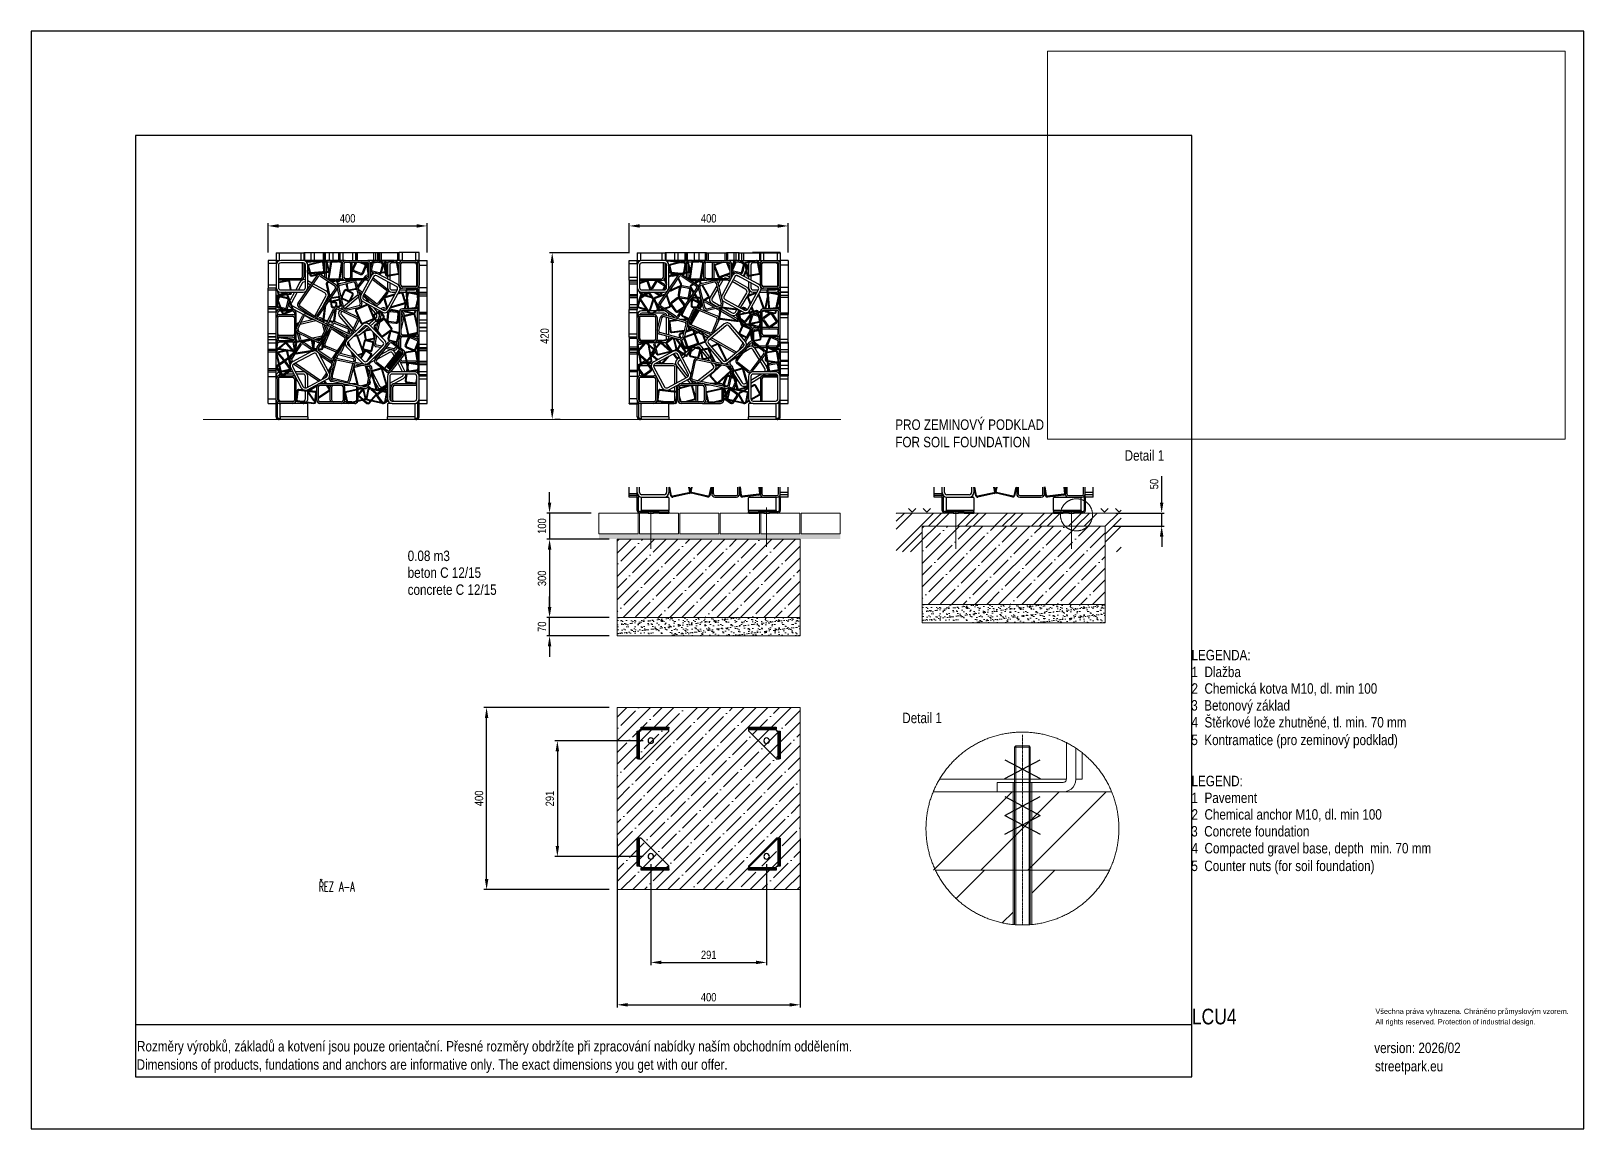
# Model space of a CAD drawing. Header units: millimetres. Extents: x 25115 to 31055, y 5999 to 10199.
import ezdxf
from ezdxf.lldxf.tags import DXFTag

# ---------------------------------------------------------------- set-up
doc = ezdxf.new("R2010")
doc.units = ezdxf.units.MM
doc.header["$LTSCALE"] = 0.3
doc.linetypes.add('ACAD_ISO10W100', pattern=[18.5, 12, -3, 0.5, -3])
doc.linetypes.add('INCONTINUOUS', pattern=[200000.001, 200000, -0.001])
for name, color, linetype, lineweight in [('KOTY', 3, 'INCONTINUOUS', 9), ('OBRYSOVA', 7, 'Continuous', 9), ('OSY', 7, 'ACAD_ISO10W100', 15), ('Visible', 7, 'Continuous', 18)]:
    doc.layers.add(name, color=color, linetype=linetype, lineweight=lineweight)
doc.layers.add('Nekreslit', color=6, linetype='Continuous', plot=False)
doc.layers.add('SRAFY', color=7, linetype='Continuous', lineweight=9, true_color=0x5b5b5b)
doc.styles.add('SEACAD_Arial', font='arial.ttf', dxfattribs={"width": 0.8})
doc.styles.add('SLDTEXTSTYLE1', font='TXT', dxfattribs={"width": 0.605, "bigfont": 'bigfont'})
tags = doc.linetypes.add('HIDDEN2', pattern=[4.7625, 3.175, -1.5875]).pattern_tags.tags
tags[6:7] = [DXFTag(74, 4), DXFTag(75, 0), DXFTag(340, '0'), DXFTag(46, 0.0), DXFTag(50, 0.0), DXFTag(44, 0.0), DXFTag(45, 0.0)]
tags[4:5] = [DXFTag(74, 4), DXFTag(75, 0), DXFTag(340, '0'), DXFTag(46, 0.0), DXFTag(50, 0.0), DXFTag(44, 0.0), DXFTag(45, 0.0)]
doc.dimstyles.new('ISO-25', dxfattribs={"dimtxt": 1.6, "dimasz": 2, "dimexe": 0.5, "dimexo": 1.5, "dimtad": 1, "dimdec": 0, "dimtxsty": 'SEACAD_Arial', "dimcen": 2, "dimadec": 0, "dimazin": 0, "dimtfac": 1, "dimtdec": 0, "dimtmove": 0, "dimatfit": 3, "dimfxl": 1, "dimarcsym": 0})
picture_1 = doc.add_image_def('image1.jpg', size_in_pixel=(1600, 1200))
pattern_1 = [(45, (2956.124, 2839.05), (-44.90128, 44.90128), []), (45, (3001.026, 2839.05), (-44.90128, 44.90128), [79.375, -15.875, 0, -15.875])]
pattern_2 = [(45, (26117.92, 6300.18), (-143.325, 143.325), []), (45, (26165.7, 6300.18), (-143.325, 143.325), []), (45, (26213.47, 6300.18), (-143.325, 143.325), []), (45, (26261.25, 6300.18), (-143.325, 143.325), [])]
pattern_3 = [(45, (23669.24, 6896.85), (-143.325, 143.325), []), (45, (23717.01, 6896.85), (-143.325, 143.325), []), (45, (23764.79, 6896.85), (-143.325, 143.325), []), (45, (23812.56, 6896.85), (-143.325, 143.325), [])]
pattern_4 = [(45, (24835.74, 6896.85), (-143.325, 143.325), []), (45, (24883.51, 6896.85), (-143.325, 143.325), []), (45, (24931.29, 6896.85), (-143.325, 143.325), []), (45, (24979.06, 6896.85), (-143.325, 143.325), [])]

msp = doc.modelspace()

# ---------------------------------------------------------------- texts
at = {"style": 'SEACAD_Arial', "width": 0.8}
for s, height, p in [('0.08 m3', 40, (26555.8, 8171.1)), ('beton C 12/15', 40, (26555.8, 8106.9)), ('concrete C 12/15', 40, (26555.8, 8041.7)), ('LEGENDA:', 40, (29554.1, 7791.4)), ('1  Dlažba', 40, (29554.1, 7727.2)), ('2  Chemická kotva M10, dl. min 100', 40, (29554.1, 7663.6)), ('3  Betonový základ', 40, (29553, 7599.1)), ('4  Štěrkové lože zhutněné, tl. min. 70 mm', 40, (29554.1, 7534.4)), ('5  Kontramatice (pro zeminový podklad)', 40, (29553.4, 7466.9)), ('LEGEND:', 40, (29554.1, 7309.7)), ('1  Pavement', 40, (29554.1, 7245.5)), ('2  Chemical anchor M10, dl. min 100', 40, (29554.1, 7181.9)), ('3  Concrete foundation', 40, (29553, 7117.4)), ('4  Compacted gravel base, depth  min. 70 mm', 40, (29554.1, 7052.7)), ('5  Counter nuts (for soil foundation)', 40, (29553.4, 6985.1)), ('LCU4', 60, (29555.2, 6398.6)), ('Všechna práva vyhrazena. Chráněno průmyslovým vzorem.', 20, (30257.5, 6438.6)), ('All rights reserved. Protection of industrial design.', 20, (30257.5, 6398.6)), ('Rozměry výrobků, základů a kotvení jsou pouze orientační. Přesné rozměry obdržíte při zpracování nabídky naším obchodním oddělením.', 39.9982, (25520.6, 6295)), ('version: 2026/02', 40, (30253.1, 6288.8)), ('Dimensions of products, fundations and anchors are informative only. The exact dimensions you get with our offer.', 39.9982, (25519, 6225.1)), ('streetpark.eu', 40, (30255.9, 6218.9))]:
    msp.add_text(s, height=height, dxfattribs=at).set_placement(p)
at = {"color": 7, "linetype": 'Continuous', "lineweight": 18, "true_color": 0xffffff, "insert": (26284.3, 6943.7), "char_height": 37.24, "attachment_point": 2, "style": 'SLDTEXTSTYLE1'}
msp.add_mtext('ŘEZ A-A', dxfattribs=at)
at = {"layer": 'KOTY', "char_height": 40, "attachment_point": 1, "style": 'SEACAD_Arial'}
for s, insert, width in [('PRO ZEMINOVÝ PODKLAD\\PFOR SOIL FOUNDATION', (28421.1, 8713), 775.388), ('Detail 1', (29298.3, 8595.1), 199.03), ('Detail 1', (28447.7, 7591), 199.03)]:
    msp.add_mtext(s, dxfattribs=dict(at, insert=insert, width=width))

# ---------------------------------------------------------------- blocks, each defined once
blk = doc.blocks.new('*D155')
at = {"layer": 'Defpoints', "color": 0, "transparency": 16777216}
for p in [(27287.4, 8354.9), (27098.6, 8254.9), (27357.1, 8254.9)]:
    blk.add_point(p, dxfattribs=at)
at = {"layer": 'KOTY', "color": 0, "lineweight": -2, "transparency": 16777216}
for p, q in [((27098.6, 8394.9), (27098.6, 8434.9)), ((27257.4, 8354.9), (27088.6, 8354.9)), ((27098.6, 8354.9), (27098.6, 8254.9)), ((27327.1, 8254.9), (27088.6, 8254.9)), ((27098.6, 8214.9), (27098.6, 8174.9))]:
    blk.add_line(p, q, dxfattribs=at)
at = {"layer": 'KOTY', "color": 0, "transparency": 16777216}
for points in [[(27091.9, 8394.9), (27105.2, 8394.9), (27098.6, 8354.9)], [(27105.2, 8214.9), (27091.9, 8214.9), (27098.6, 8254.9)]]:
    blk.add_solid(points, dxfattribs=at)
at = {"layer": 'KOTY', "color": 0, "transparency": 16777216, "insert": (27069.7, 8304.9), "char_height": 32, "attachment_point": 5, "rotation": 90, "style": 'SEACAD_Arial'}
blk.add_mtext('100', dxfattribs=at)
blk = doc.blocks.new('*D154')
at = {"layer": 'Defpoints', "color": 0, "transparency": 16777216}
for p in [(27357.1, 8254.9), (27098.6, 7954.9), (27357.1, 7954.9)]:
    blk.add_point(p, dxfattribs=at)
at = {"layer": 'KOTY', "color": 0, "lineweight": -2, "transparency": 16777216}
for p, q in [((27327.1, 8254.9), (27088.6, 8254.9)), ((27098.6, 8214.9), (27098.6, 7994.9)), ((27327.1, 7954.9), (27088.6, 7954.9))]:
    blk.add_line(p, q, dxfattribs=at)
at = {"layer": 'KOTY', "color": 0, "transparency": 16777216}
for points in [[(27105.2, 8214.9), (27091.9, 8214.9), (27098.6, 8254.9)], [(27091.9, 7994.9), (27105.2, 7994.9), (27098.6, 7954.9)]]:
    blk.add_solid(points, dxfattribs=at)
at = {"layer": 'KOTY', "color": 0, "transparency": 16777216, "insert": (27069.7, 8104.9), "char_height": 32, "attachment_point": 5, "rotation": 90, "style": 'SEACAD_Arial'}
blk.add_mtext('300', dxfattribs=at)
blk = doc.blocks.new('*D153')
at = {"layer": 'Defpoints', "color": 0, "transparency": 16777216}
for p in [(27098.6, 7954.9), (27357.1, 7954.9), (27357.1, 7884.9)]:
    blk.add_point(p, dxfattribs=at)
at = {"layer": 'KOTY', "color": 0, "lineweight": -2, "transparency": 16777216}
for p, q in [((27098.6, 7994.9), (27098.6, 8034.9)), ((27327.1, 7954.9), (27088.6, 7954.9)), ((27098.6, 7884.9), (27098.6, 7954.9)), ((27327.1, 7884.9), (27088.6, 7884.9)), ((27098.6, 7844.9), (27098.6, 7804.9))]:
    blk.add_line(p, q, dxfattribs=at)
at = {"layer": 'KOTY', "color": 0, "transparency": 16777216}
for points in [[(27091.9, 7994.9), (27105.2, 7994.9), (27098.6, 7954.9)], [(27105.2, 7844.9), (27091.9, 7844.9), (27098.6, 7884.9)]]:
    blk.add_solid(points, dxfattribs=at)
at = {"layer": 'KOTY', "color": 0, "transparency": 16777216, "insert": (27069.7, 7919.9), "char_height": 32, "attachment_point": 5, "rotation": 90, "style": 'SEACAD_Arial'}
blk.add_mtext('70', dxfattribs=at)
blk = doc.blocks.new('*D158')
at = {"layer": 'Defpoints', "color": 0, "transparency": 16777216}
for p in [(26857.7, 7610.7), (27357.1, 7610.7), (27357.1, 6914.2)]:
    blk.add_point(p, dxfattribs=at)
at = {"layer": 'KOTY', "color": 0, "lineweight": -2, "transparency": 16777216}
for p, q in [((27327.1, 7610.7), (26847.7, 7610.7)), ((26857.7, 6954.2), (26857.7, 7570.7)), ((27327.1, 6914.2), (26847.7, 6914.2))]:
    blk.add_line(p, q, dxfattribs=at)
at = {"layer": 'KOTY', "color": 0, "transparency": 16777216}
for points in [[(26851.1, 7570.7), (26864.4, 7570.7), (26857.7, 7610.7)], [(26851.1, 6954.2), (26864.4, 6954.2), (26857.7, 6914.2)]]:
    blk.add_solid(points, dxfattribs=at)
at = {"layer": 'KOTY', "color": 0, "transparency": 16777216, "insert": (26828.9, 7263.4), "char_height": 32, "attachment_point": 5, "rotation": 90, "style": 'SEACAD_Arial'}
blk.add_mtext('400', dxfattribs=at)
blk = doc.blocks.new('*D152')
at = {"layer": 'Defpoints', "color": 0, "transparency": 16777216}
for p in [(27357.1, 7139.4), (28057.1, 7139.4), (28057.1, 6473.6)]:
    blk.add_point(p, dxfattribs=at)
at = {"layer": 'KOTY', "color": 0, "lineweight": -2, "transparency": 16777216}
for p, q in [((27357.1, 7109.4), (27357.1, 6463.6)), ((28057.1, 7109.4), (28057.1, 6463.6)), ((27397.1, 6473.6), (28017.1, 6473.6))]:
    blk.add_line(p, q, dxfattribs=at)
at = {"layer": 'KOTY', "color": 0, "transparency": 16777216}
for points in [[(27397.1, 6480.2), (27397.1, 6466.9), (27357.1, 6473.6)], [(28017.1, 6480.2), (28017.1, 6466.9), (28057.1, 6473.6)]]:
    blk.add_solid(points, dxfattribs=at)
at = {"layer": 'KOTY', "color": 0, "transparency": 16777216, "insert": (27707.1, 6502.4), "char_height": 32, "attachment_point": 5, "style": 'SEACAD_Arial'}
blk.add_mtext('400', dxfattribs=at)
blk = doc.blocks.new('*D156')
at = {"layer": 'Defpoints', "color": 0, "transparency": 16777216}
for p in [(27486, 7483.8), (27128.4, 7041.2), (27486, 7041.2)]:
    blk.add_point(p, dxfattribs=at)
at = {"layer": 'KOTY', "color": 0, "lineweight": -2, "transparency": 16777216}
for p, q in [((27456, 7483.8), (27118.4, 7483.8)), ((27128.4, 7443.8), (27128.4, 7081.2)), ((27456, 7041.2), (27118.4, 7041.2))]:
    blk.add_line(p, q, dxfattribs=at)
at = {"layer": 'KOTY', "color": 0, "transparency": 16777216}
for points in [[(27121.8, 7443.8), (27135.1, 7443.8), (27128.4, 7483.8)], [(27121.8, 7081.2), (27135.1, 7081.2), (27128.4, 7041.2)]]:
    blk.add_solid(points, dxfattribs=at)
at = {"layer": 'KOTY', "color": 0, "transparency": 16777216, "insert": (27099.6, 7262.5), "char_height": 32, "attachment_point": 5, "rotation": 90, "style": 'SEACAD_Arial'}
blk.add_mtext('291', dxfattribs=at)
blk = doc.blocks.new('*D151')
at = {"layer": 'Defpoints', "color": 0, "transparency": 16777216}
for p in [(27486, 7041.2), (27928.7, 7041.2), (27928.7, 6635.7)]:
    blk.add_point(p, dxfattribs=at)
at = {"layer": 'KOTY', "color": 0, "lineweight": -2, "transparency": 16777216}
for p, q in [((27486, 7011.2), (27486, 6625.7)), ((27928.7, 7011.2), (27928.7, 6625.7)), ((27526, 6635.7), (27888.7, 6635.7))]:
    blk.add_line(p, q, dxfattribs=at)
at = {"layer": 'KOTY', "color": 0, "transparency": 16777216}
for points in [[(27526, 6642.3), (27526, 6629), (27486, 6635.7)], [(27888.7, 6642.3), (27888.7, 6629), (27928.7, 6635.7)]]:
    blk.add_solid(points, dxfattribs=at)
at = {"layer": 'KOTY', "color": 0, "transparency": 16777216, "insert": (27707.4, 6664.5), "char_height": 32, "attachment_point": 5, "style": 'SEACAD_Arial'}
blk.add_mtext('291', dxfattribs=at)
blk = doc.blocks.new('*D159')
at = {"layer": 'Defpoints', "color": 0, "transparency": 16777216}
for p in [(29235.2, 8354.9), (29440, 8354.9), (29223.9, 8304.9)]:
    blk.add_point(p, dxfattribs=at)
at = {"layer": 'KOTY', "color": 0, "lineweight": -2, "transparency": 16777216}
for p, q in [((29440, 8394.9), (29440, 8496.4)), ((29265.2, 8354.9), (29450, 8354.9)), ((29440, 8304.9), (29440, 8354.9)), ((29253.9, 8304.9), (29450, 8304.9)), ((29440, 8264.9), (29440, 8224.9))]:
    blk.add_line(p, q, dxfattribs=at)
at = {"layer": 'KOTY', "color": 0, "transparency": 16777216}
for points in [[(29433.3, 8394.9), (29446.7, 8394.9), (29440, 8354.9)], [(29446.7, 8264.9), (29433.3, 8264.9), (29440, 8304.9)]]:
    blk.add_solid(points, dxfattribs=at)
at = {"layer": 'KOTY', "color": 0, "transparency": 16777216, "insert": (29411.2, 8465.6), "char_height": 32, "attachment_point": 5, "rotation": 90, "style": 'SEACAD_Arial'}
blk.add_mtext('50', dxfattribs=at)
blk = doc.blocks.new('*D179')
at = {"layer": 'Defpoints', "color": 0, "transparency": 16777216}
for p in [(27433.8, 9350.7), (27108.8, 8713.1), (27108.8, 8713.1)]:
    blk.add_point(p, dxfattribs=at)
at = {"layer": 'KOTY', "color": 0, "lineweight": -2, "transparency": 16777216}
for p, q in [((27403.8, 9350.7), (27098.8, 9350.7)), ((27108.8, 9310.7), (27108.8, 8753.1)), ((27138.8, 8713.1), (27118.8, 8713.1))]:
    blk.add_line(p, q, dxfattribs=at)
at = {"layer": 'KOTY', "color": 0, "transparency": 16777216}
for points in [[(27102.1, 9310.7), (27115.4, 9310.7), (27108.8, 9350.7)], [(27102.1, 8753.1), (27115.4, 8753.1), (27108.8, 8713.1)]]:
    blk.add_solid(points, dxfattribs=at)
at = {"layer": 'KOTY', "color": 0, "transparency": 16777216, "insert": (27079.9, 9031.9), "char_height": 32, "attachment_point": 5, "rotation": 90, "style": 'SEACAD_Arial'}
blk.add_mtext('420', dxfattribs=at)
blk = doc.blocks.new('*D180')
at = {"layer": 'Defpoints', "color": 0, "transparency": 16777216}
for p in [(26630.1, 9453.1), (26022.1, 9321.1), (26630.1, 9321.1)]:
    blk.add_point(p, dxfattribs=at)
at = {"layer": 'KOTY', "color": 0, "lineweight": -2, "transparency": 16777216}
for p, q in [((26022.1, 9351.1), (26022.1, 9463.1)), ((26062.1, 9453.1), (26590.1, 9453.1)), ((26630.1, 9351.1), (26630.1, 9463.1))]:
    blk.add_line(p, q, dxfattribs=at)
at = {"layer": 'KOTY', "color": 0, "transparency": 16777216}
for points in [[(26062.1, 9459.8), (26062.1, 9446.4), (26022.1, 9453.1)], [(26590.1, 9459.8), (26590.1, 9446.4), (26630.1, 9453.1)]]:
    blk.add_solid(points, dxfattribs=at)
at = {"layer": 'KOTY', "color": 0, "transparency": 16777216, "insert": (26326.1, 9481.9), "char_height": 32, "attachment_point": 5, "style": 'SEACAD_Arial'}
blk.add_mtext('400', dxfattribs=at)
blk = doc.blocks.new('*D181')
at = {"layer": 'Defpoints', "color": 0, "transparency": 16777216}
for p in [(28011.4, 9453.1), (27403.4, 9321.1), (28011.4, 9321.1)]:
    blk.add_point(p, dxfattribs=at)
at = {"layer": 'KOTY', "color": 0, "lineweight": -2, "transparency": 16777216}
for p, q in [((27403.4, 9351.1), (27403.4, 9463.1)), ((27443.4, 9453.1), (27971.4, 9453.1)), ((28011.4, 9351.1), (28011.4, 9463.1))]:
    blk.add_line(p, q, dxfattribs=at)
at = {"layer": 'KOTY', "color": 0, "transparency": 16777216}
for points in [[(27443.4, 9459.8), (27443.4, 9446.4), (27403.4, 9453.1)], [(27971.4, 9459.8), (27971.4, 9446.4), (28011.4, 9453.1)]]:
    blk.add_solid(points, dxfattribs=at)
at = {"layer": 'KOTY', "color": 0, "transparency": 16777216, "insert": (27707.4, 9481.9), "char_height": 32, "attachment_point": 5, "style": 'SEACAD_Arial'}
blk.add_mtext('400', dxfattribs=at)

# ---------------------------------------------------------------- dimensions: what is measured, and where the dimension line sits
at = {"layer": 'KOTY'}
for base, p1, p2, text, override, picture, middle in [((26630.1, 9453.1), (26022.1, 9321.1), (26630.1, 9321.1), '400', {"dimsah": 1}, '*D180', (26326.1, 9481.9)), ((28011.4, 9453.1), (27403.4, 9321.1), (28011.4, 9321.1), '400', {"dimsah": 1}, '*D181', (27707.4, 9481.9)), ((27928.7, 6635.7), (27486, 7041.2), (27928.7, 7041.2), '291', {"dimlfac": 1, "dimtxsty": 'SEACAD_Arial', "dimsah": 1, "dimtolj": 0}, '*D151', (27707.4, 6664.5))]:
    dim = msp.add_linear_dim(base=base, p1=p1, p2=p2, text=text, dimstyle='ISO-25', override=override, dxfattribs=at)
    dim.commit()
    dim.dimension.update_dxf_attribs({"geometry": picture, "text_midpoint": middle})
for base, p1, p2, text, override, picture, middle in [((27108.8, 8713.1), (27433.8, 9350.7), (27108.8, 8713.1), '420', {"dimsah": 1}, '*D179', (27079.9, 9031.9)), ((27128.4, 7041.2), (27486, 7483.8), (27486, 7041.2), '291', {"dimlfac": 1, "dimtxsty": 'SEACAD_Arial', "dimsah": 1, "dimtolj": 0}, '*D156', (27099.6, 7262.5))]:
    dim = msp.add_linear_dim(base=base, p1=p1, p2=p2, angle=90, text=text, dimstyle='ISO-25', override=override, dxfattribs=at)
    dim.commit()
    dim.dimension.update_dxf_attribs({"geometry": picture, "text_midpoint": middle})
for base, p1, p2, picture, middle in [((29440, 8354.9), (29223.9, 8304.9), (29235.2, 8354.9), '*D159', (29411.2, 8465.6)), ((27098.6, 8254.9), (27287.4, 8354.9), (27357.1, 8254.9), '*D155', (27069.7, 8304.9)), ((27098.6, 7954.9), (27357.1, 8254.9), (27357.1, 7954.9), '*D154', (27069.7, 8104.9)), ((27098.6, 7954.9), (27357.1, 7884.9), (27357.1, 7954.9), '*D153', (27069.7, 7919.9))]:
    dim = msp.add_linear_dim(base=base, p1=p1, p2=p2, angle=90, dimstyle='ISO-25', override={"dimlfac": 1, "dimtxsty": 'SEACAD_Arial', "dimsah": 1, "dimtolj": 0}, dxfattribs=at)
    dim.commit()
    dim.dimension.update_dxf_attribs({"geometry": picture, "text_midpoint": middle})
dim = msp.add_linear_dim(base=(26857.7, 7610.7), p1=(27357.1, 6914.2), p2=(27357.1, 7610.7), angle=90, text='400', dimstyle='ISO-25', override={"dimsah": 1}, dxfattribs=at)
dim.commit()
dim.dimension.update_dxf_attribs({"geometry": '*D158', "text_midpoint": (26857.7, 7263.4), "dimtype": 160})
dim = msp.add_linear_dim(base=(28057.1, 6473.6), p1=(27357.1, 7139.4), p2=(28057.1, 7139.4), text='400', dimstyle='ISO-25', override={"dimlfac": 1, "dimtxsty": 'SEACAD_Arial', "dimsah": 1, "dimtolj": 0}, dxfattribs=at)
dim.commit()
dim.dimension.update_dxf_attribs({"geometry": '*D152', "text_midpoint": (27707.1, 6473.6), "dimtype": 160})

# ---------------------------------------------------------------- hatches: boundary and pattern name
at = {"linetype": 'Continuous', "lineweight": 18}
h = msp.add_hatch(dxfattribs=at)
h.set_pattern_fill('DIN 201 OCEL A OCELOVÁ LITINA', color=256, scale=10.64, style=0, pattern_type=2)
h.set_pattern_definition(pattern_3)
edge = h.paths.add_edge_path(flags=0)
edge.add_line((27438.3, 8415.7), (27433.8, 8415.7))
edge.add_line((27433.8, 8415.7), (27433.8, 8364))
edge.add_arc((27442.9, 8364), 9.12, 180, 270)
edge.add_line((27442.9, 8354.9), (27475.4, 8354.9))
edge.add_line((27475.4, 8354.9), (27475.4, 8359.4))
edge.add_line((27475.4, 8359.4), (27442.9, 8359.4))
edge.add_arc((27442.9, 8364), 4.56, 180, 270, ccw=False)
edge.add_line((27438.3, 8364), (27438.3, 8415.7))
h = msp.add_hatch(dxfattribs=at)
h.set_pattern_fill('DIN 201 OCEL A OCELOVÁ LITINA', color=256, scale=10.64, style=0, pattern_type=2)
h.set_pattern_definition(pattern_4)
edge = h.paths.add_edge_path(flags=0)
edge.add_line((28604.8, 8415.7), (28600.3, 8415.7))
edge.add_line((28600.3, 8415.7), (28600.3, 8364))
edge.add_arc((28609.4, 8364), 9.12, 180, 270)
edge.add_line((28609.4, 8354.9), (28641.9, 8354.9))
edge.add_line((28641.9, 8354.9), (28641.9, 8359.4))
edge.add_line((28641.9, 8359.4), (28609.4, 8359.4))
edge.add_arc((28609.4, 8364), 4.56, 180, 270, ccw=False)
edge.add_line((28604.8, 8364), (28604.8, 8415.7))
h = msp.add_hatch(dxfattribs=at)
h.set_pattern_fill('DIN 201 OCEL A OCELOVÁ LITINA', color=256, scale=10.64, style=0, pattern_type=2)
h.set_pattern_definition(pattern_3)
h.paths.add_polyline_path([(27496.7, 8354.9), (27518.3, 8354.9), (27518.3, 8359.4), (27496.7, 8359.4)], flags=0)
h = msp.add_hatch(dxfattribs=at)
h.set_pattern_fill('DIN 201 OCEL A OCELOVÁ LITINA', color=256, scale=10.64, style=0, pattern_type=2)
h.set_pattern_definition(pattern_4)
h.paths.add_polyline_path([(28663.2, 8354.9), (28684.8, 8354.9), (28684.8, 8359.4), (28663.2, 8359.4)], flags=0)
h = msp.add_hatch(dxfattribs=at)
h.set_pattern_fill('DIN 201 OCEL A OCELOVÁ LITINA', color=256, scale=10.64, style=0, pattern_type=2)
h.set_pattern_definition(pattern_2)
h.paths.add_polyline_path([(27433.8, 7414.5), (27438.3, 7414.5), (27438.3, 7520.9), (27433.8, 7520.9)], flags=0)
h = msp.add_hatch(dxfattribs=at)
h.set_pattern_fill('DIN 201 OCEL A OCELOVÁ LITINA', color=256, scale=10.64, style=0, pattern_type=2)
h.set_pattern_definition(pattern_2)
h.paths.add_polyline_path([(27555.4, 7531.5), (27555.4, 7536.1), (27449, 7536.1), (27449, 7531.5)], flags=0)
h = msp.add_hatch(dxfattribs=at)
h.set_pattern_fill('DIN 201 OCEL A OCELOVÁ LITINA', color=256, scale=10.64, style=0, pattern_type=2)
h.set_pattern_definition(pattern_2)
h.paths.add_polyline_path([(27859.4, 7536.1), (27859.4, 7531.5), (27965.8, 7531.5), (27965.8, 7536.1)], flags=0)
h = msp.add_hatch(dxfattribs=at)
h.set_pattern_fill('DIN 201 OCEL A OCELOVÁ LITINA', color=256, scale=10.64, style=0, pattern_type=2)
h.set_pattern_definition(pattern_2)
h.paths.add_polyline_path([(27976.4, 7414.5), (27981, 7414.5), (27981, 7520.9), (27976.4, 7520.9)], flags=0)
h = msp.add_hatch(dxfattribs=at)
h.set_pattern_fill('DIN 201 OCEL A OCELOVÁ LITINA', color=256, scale=10.64, style=0, pattern_type=2)
h.set_pattern_definition(pattern_2)
h.paths.add_polyline_path([(27438.3, 7110.5), (27433.8, 7110.5), (27433.8, 7004.1), (27438.3, 7004.1)], flags=0)
h = msp.add_hatch(dxfattribs=at)
h.set_pattern_fill('DIN 201 OCEL A OCELOVÁ LITINA', color=256, scale=10.64, style=0, pattern_type=2)
h.set_pattern_definition(pattern_2)
h.paths.add_polyline_path([(27981, 7110.5), (27976.4, 7110.5), (27976.4, 7004.1), (27981, 7004.1)], flags=0)
h = msp.add_hatch(dxfattribs=at)
h.set_pattern_fill('DIN 201 OCEL A OCELOVÁ LITINA', color=256, scale=10.64, style=0, pattern_type=2)
h.set_pattern_definition(pattern_2)
h.paths.add_polyline_path([(27555.4, 6988.9), (27555.4, 6993.5), (27449, 6993.5), (27449, 6988.9)], flags=0)
h = msp.add_hatch(dxfattribs=at)
h.set_pattern_fill('DIN 201 OCEL A OCELOVÁ LITINA', color=256, scale=10.64, style=0, pattern_type=2)
h.set_pattern_definition(pattern_2)
h.paths.add_polyline_path([(27859.4, 6993.5), (27859.4, 6988.9), (27965.8, 6988.9), (27965.8, 6993.5)], flags=0)
at = {"layer": 'SRAFY'}
h = msp.add_hatch(dxfattribs=at)
h.set_pattern_fill('AR-SAND', color=256, scale=0.5, style=0)
h.set_pattern_definition([(37.5, (2639.349, 3207.029), (-0.800016, 24.470662), [0, -19.304, 0, -21.59, 0, -20.6375]), (7.5, (2639.35, 3207.03), (22.476164, 35.841255), [0, -10.414, 0, -17.399, 0, -6.6675]), (327.5, (2623.728, 3207.029), (39.549619, 0.07186), [0, -6.35, 0, -22.86, 0, -29.845]), (317.5, (2623.728, 3207.03), (38.177823, 11.146466), [0, -3.175, 0, -14.986, 0, -17.145])])
h.paths.add_polyline_path([(27198.2, 8274.9), (27282.7, 8274.9), (27282.7, 8254.9), (27132.7, 8254.9), (27287.4, 8254.9), (27287.4, 8274.9), (27193.2, 8274.9)])
h.paths.add_polyline_path([(27282.7, 8274.9), (27348.2, 8274.9), (27353.2, 8274.9), (27503.2, 8274.9), (27508.2, 8274.9), (27658.2, 8274.9), (27663.2, 8274.9), (27813.2, 8274.9), (27818.2, 8274.9), (27968.2, 8274.9), (27972.2, 8274.9), (28122.2, 8274.9), (28127.2, 8274.9), (28277.2, 8274.9), (28135.4, 8274.9), (28135, 8274.9), (28285.8, 8274.9), (28210.4, 8274.9), (28210.4, 8254.9), (27432.7, 8254.9), (27282.7, 8254.9)])
h = msp.add_hatch(dxfattribs=at)
h.set_pattern_fill('ANSI35', color=8, scale=10, style=0)
h.set_pattern_definition([(45, (4122.86, 2889.05), (-44.90128, 44.90128), []), (45, (4167.76, 2889.05), (-44.90128, 44.90128), [79.375, -15.875, 0, -15.875])])
h.paths.add_polyline_path([(28523.9, 8304.9), (29223.9, 8304.9), (29223.9, 8004.9), (28523.9, 8004.9)])
h = msp.add_hatch(dxfattribs=at)
h.set_pattern_fill('ANSI35', color=8, scale=10, style=0)
h.set_pattern_definition(pattern_1)
h.paths.add_polyline_path([(27357.1, 8254.9), (28057.1, 8254.9), (28057.1, 7954.9), (27357.1, 7954.9)])
h = msp.add_hatch(dxfattribs=at)
h.set_pattern_fill('AR-SAND', color=8, scale=0.5, style=0)
h.set_pattern_definition([(37.5, (4122.862, 2889.053), (-0.800016, 24.470662), [0, -19.304, 0, -21.59, 0, -20.6375]), (7.5, (4122.862, 2889.053), (22.476164, 35.841255), [0, -10.414, 0, -17.399, 0, -6.6675]), (327.5, (4107.24, 2889.053), (39.549619, 0.07186), [0, -6.35, 0, -22.86, 0, -29.845]), (317.5, (4107.24, 2889.053), (38.177823, 11.146466), [0, -3.175, 0, -14.986, 0, -17.145])])
h.paths.add_polyline_path([(28523.9, 8004.9), (29223.9, 8004.9), (29223.9, 7934.9), (28523.9, 7934.9)])
h = msp.add_hatch(dxfattribs=at)
h.set_pattern_fill('AR-SAND', color=8, scale=0.5, style=0)
h.set_pattern_definition([(37.5, (2956.124, 2839.053), (-0.800016, 24.470662), [0, -19.304, 0, -21.59, 0, -20.6375]), (7.5, (2956.124, 2839.053), (22.476164, 35.841255), [0, -10.414, 0, -17.399, 0, -6.6675]), (327.5, (2940.503, 2839.053), (39.549619, 0.07186), [0, -6.35, 0, -22.86, 0, -29.845]), (317.5, (2940.503, 2839.053), (38.177823, 11.146466), [0, -3.175, 0, -14.986, 0, -17.145])])
h.paths.add_polyline_path([(27357.1, 7954.9), (28057.1, 7954.9), (28057.1, 7884.9), (27357.1, 7884.9)])
h = msp.add_hatch(dxfattribs=at)
h.set_pattern_fill('ANSI35', color=8, scale=10, style=0)
h.set_pattern_definition(pattern_1)
h.paths.add_polyline_path([(27357.1, 7610.7), (28057.1, 7610.7), (28057.1, 6914.2), (27357.1, 6914.2)])

# ---------------------------------------------------------------- linework, layer by layer
for p, q in [((26052.5, 9350.7), (26052.5, 9321.1)), ((26052.5, 9350.7), (26064.7, 9350.7)), ((26064.7, 9350.7), (26064.7, 9320.3)), ((26064.7, 9350.7), (26146.7, 9350.7)), ((26146.7, 9350.7), (26158.9, 9350.7)), ((26146.7, 9350.7), (26146.7, 9321.1)), ((26158.9, 9350.7), (26158.9, 9320.8)), ((26160.3, 9350.7), (26158.9, 9350.7)), ((26160.3, 9350.7), (26160.3, 9320.5)), ((26161.9, 9350.7), (26160.3, 9350.7)), ((26161.9, 9320.3), (26161.9, 9350.7)), ((26186.3, 9350.7), (26161.9, 9350.7)), ((26186.3, 9320.3), (26186.3, 9350.7)), ((26199, 9350.7), (26186.3, 9350.7)), ((26199, 9320.3), (26199, 9350.7)), ((26233.9, 9350.7), (26199, 9350.7)), ((26233.9, 9320.3), (26233.9, 9350.7)), ((26237.8, 9350.7), (26233.9, 9350.7)), ((26237.8, 9320.3), (26237.8, 9350.7)), ((26239, 9350.7), (26237.8, 9350.7)), ((26239, 9320.5), (26239, 9350.7)), ((26239.1, 9350.7), (26239, 9350.7)), ((26239.1, 9350.7), (26239.1, 9320.6)), ((26241, 9350.7), (26239.1, 9350.7)), ((26257.4, 9350.7), (26241, 9350.7)), ((26241, 9321), (26241, 9350.7)), ((26257.4, 9320.3), (26257.4, 9350.7)), ((26270.2, 9350.7), (26257.4, 9350.7)), ((26292.1, 9350.7), (26270.2, 9350.7)), ((26270.2, 9320.7), (26270.2, 9350.7)), ((26292.1, 9320.3), (26292.1, 9350.7)), ((26295.7, 9350.7), (26292.1, 9350.7)), ((26295.7, 9320.3), (26295.7, 9350.7)), ((26297.2, 9350.7), (26295.7, 9350.7)), ((26297.2, 9320.3), (26297.2, 9350.7)), ((26309.3, 9350.7), (26297.2, 9350.7)), ((26309.3, 9320.3), (26309.3, 9350.7)), ((26345.8, 9350.7), (26309.3, 9350.7)), ((26358, 9350.7), (26345.8, 9350.7)), ((26345.8, 9321.1), (26345.8, 9350.7)), ((26359.7, 9350.7), (26358, 9350.7)), ((26358, 9321.1), (26358, 9350.7)), ((26359.7, 9350.7), (26359.7, 9321.1)), ((26364.4, 9350.7), (26359.7, 9350.7)), ((26426.6, 9350.7), (26364.4, 9350.7)), ((26364.4, 9321.1), (26364.4, 9350.7)), ((26433.9, 9350.7), (26426.6, 9350.7)), ((26426.6, 9321), (26426.6, 9350.7)), ((26433.9, 9320.3), (26433.9, 9350.7)), ((26441.4, 9350.7), (26433.9, 9350.7)), ((26441.4, 9320.3), (26441.4, 9350.7)), ((26441.5, 9350.7), (26441.4, 9350.7)), ((26441.5, 9320.3), (26441.5, 9350.7)), ((26442.7, 9350.7), (26441.5, 9350.7)), ((26442.7, 9350.7), (26442.7, 9320.3)), ((26442.8, 9350.7), (26442.7, 9350.7)), ((26442.8, 9320.3), (26442.8, 9350.7)), ((26448.9, 9350.7), (26442.8, 9350.7)), ((26448.9, 9320.3), (26448.9, 9350.7)), ((26455.9, 9350.7), (26448.9, 9350.7)), ((26455.9, 9320.3), (26455.9, 9350.7)), ((26518.7, 9350.7), (26455.9, 9350.7)), ((26518.7, 9320.3), (26518.7, 9350.7)), ((26523.7, 9350.7), (26518.7, 9350.7)), ((26523.7, 9321.1), (26523.7, 9351.5)), ((26535.9, 9351.5), (26523.7, 9351.5)), ((26535.9, 9321.1), (26535.9, 9351.5)), ((26587.5, 9351.5), (26535.9, 9351.5)), ((26587.5, 9321.1), (26587.5, 9351.5)), ((26599.7, 9351.5), (26587.5, 9351.5)), ((26599.7, 9321.1), (26599.7, 9351.5)), ((27433.8, 9350.7), (27433.8, 9321.1)), ((27433.8, 9350.7), (27445.9, 9350.7)), ((27445.9, 9350.7), (27445.9, 9320.3)), ((27445.9, 9350.7), (27528, 9350.7)), ((27528, 9350.7), (27540.2, 9350.7)), ((27528, 9350.7), (27528, 9321.1)), ((27540.2, 9350.7), (27540.2, 9320.8)), ((27541.8, 9350.7), (27540.3, 9350.7)), ((27541.8, 9350.7), (27541.8, 9320.5)), ((27545.2, 9350.7), (27541.8, 9350.7)), ((27545.2, 9320.3), (27545.2, 9350.7)), ((27578.2, 9350.7), (27545.2, 9350.7)), ((27578.2, 9320.3), (27578.2, 9350.7)), ((27591.1, 9350.7), (27578.2, 9350.7)), ((27591.1, 9320.3), (27591.1, 9350.7)), ((27617.9, 9350.7), (27591.1, 9350.7)), ((27617.9, 9320.3), (27617.9, 9350.7)), ((27619.9, 9350.7), (27617.9, 9350.7)), ((27619.9, 9320.4), (27619.9, 9350.7)), ((27622.1, 9350.7), (27619.9, 9350.7)), ((27622.1, 9350.7), (27622.1, 9321)), ((27626.2, 9350.7), (27622.1, 9350.7)), ((27653.6, 9350.7), (27626.2, 9350.7)), ((27626.2, 9320.4), (27626.2, 9350.7)), ((27670.8, 9350.7), (27653.6, 9350.7)), ((27653.6, 9320.4), (27653.6, 9350.7)), ((27670.8, 9320.3), (27670.8, 9350.7)), ((27694.9, 9350.7), (27670.8, 9350.7)), ((27694.9, 9320.3), (27694.9, 9350.7)), ((27697.9, 9350.7), (27694.9, 9350.7)), ((27697.9, 9321), (27697.9, 9350.7)), ((27699.5, 9350.7), (27697.9, 9350.7)), ((27699.5, 9350.7), (27699.5, 9321.1)), ((27699.5, 9350.7), (27705.6, 9350.7)), ((27705.6, 9350.7), (27769.4, 9350.7)), ((27705.6, 9350.7), (27705.6, 9321.1)), ((27769.4, 9350.7), (27775.5, 9350.7)), ((27769.4, 9350.7), (27769.4, 9321.1)), ((27777.1, 9350.7), (27775.5, 9350.7)), ((27775.5, 9350.7), (27775.5, 9321.1)), ((27777.1, 9350.7), (27777.1, 9321.1)), ((27780.7, 9350.7), (27777.1, 9350.7)), ((27804.2, 9350.7), (27780.7, 9350.7)), ((27780.7, 9321.1), (27780.7, 9350.7)), ((27804.2, 9320.3), (27804.2, 9350.7)), ((27812.2, 9350.7), (27804.2, 9350.7)), ((27822.9, 9350.7), (27812.2, 9350.7)), ((27812.2, 9320.6), (27812.2, 9350.7)), ((27822.9, 9320.3), (27822.9, 9350.7)), ((27823.5, 9350.7), (27822.9, 9350.7)), ((27823.5, 9320.3), (27823.5, 9350.7)), ((27823.5, 9350.7), (27833.2, 9350.7)), ((27833.2, 9350.7), (27833.2, 9320.3)), ((27833.2, 9350.7), (27841, 9350.7)), ((27841, 9350.7), (27841, 9320.3)), ((27841, 9350.7), (27901, 9350.7)), ((27874.6, 9350.7), (27874.6, 9351.5)), ((27886.7, 9351.5), (27874.6, 9351.5)), ((27968.8, 9351.5), (27886.7, 9351.5)), ((27886.7, 9350.7), (27886.7, 9351.5)), ((27901, 9350.7), (27901, 9320.3)), ((27901, 9350.7), (27905, 9350.7)), ((27905, 9350.7), (27905, 9320.3)), ((27905, 9350.7), (27917.1, 9350.7)), ((27917.1, 9350.7), (27968.8, 9350.7)), ((27917.1, 9350.7), (27917.1, 9321.1)), ((27981, 9351.5), (27968.8, 9351.5)), ((27968.8, 9350.7), (27968.8, 9351.5)), ((27968.8, 9350.7), (27981, 9350.7)), ((27968.8, 9350.7), (27968.8, 9321.1)), ((27981, 9350.7), (27981, 9351.5)), ((27981, 9350.7), (27981, 9320.3)), ((26052.5, 9321.1), (26022.1, 9321.1)), ((26022.1, 9321.1), (26022.1, 9308.9)), ((26052.5, 9308.9), (26022.1, 9308.9)), ((26022.1, 9308.9), (26022.1, 9226.8)), ((26052.5, 9321.1), (26052.5, 9308.9)), ((26052.5, 9320.3), (26064.7, 9320.3)), ((26052.5, 9302.8), (26052.5, 9217.7)), ((26061.6, 9302.8), (26061.6, 9217.7)), ((26064.7, 9320.3), (26065.5, 9320.3)), ((26155.9, 9321.1), (26070.7, 9321.1)), ((26155.9, 9312), (26070.7, 9312)), ((26152.8, 9308.9), (26152.8, 9257.2)), ((26158.9, 9309), (26161.8, 9275.7)), ((26158.9, 9308.9), (26158.9, 9257.2)), ((26161.9, 9320.3), (26161.1, 9320.3)), ((26186.3, 9320.3), (26161.9, 9320.3)), ((26161.9, 9309.6), (26161.9, 9309.2)), ((26161.9, 9309.2), (26164.8, 9275.9)), ((26165, 9217.7), (26165, 9302.8)), ((26219.5, 9320.3), (26168.6, 9315.9)), ((26228.3, 9318), (26171, 9313.1)), ((26174.1, 9217.7), (26174.1, 9302.8)), ((26174.1, 9298.5), (26182, 9266)), ((26174.1, 9273.7), (26180, 9274.2)), ((26174.1, 9270.6), (26180.8, 9271.2)), ((26177.1, 9299.2), (26185, 9266.7)), ((26240.6, 9320.9), (26178.6, 9305.8)), ((26241.4, 9318), (26179.3, 9302.9)), ((26183.1, 9274.5), (26231.7, 9278.7)), ((26183.8, 9271.5), (26232, 9275.6)), ((26199, 9320.3), (26186.3, 9320.3)), ((26188.7, 9264.5), (26250.7, 9279.6)), ((26189.4, 9261.5), (26251.4, 9276.6)), ((26233.9, 9320.3), (26199, 9320.3)), ((26228.8, 9318), (26228.3, 9318)), ((26231.6, 9315.3), (26231.6, 9315.6)), ((26234.5, 9282), (26231.6, 9315.3)), ((26237.8, 9320.3), (26233.9, 9320.3)), ((26234.6, 9315.5), (26234.5, 9316.3)), ((26237.5, 9282.2), (26234.6, 9315.5)), ((26237.5, 9308.9), (26237.5, 9276.4)), ((26237.5, 9273.2), (26237.5, 9258.4)), ((26238.2, 9320.3), (26237.8, 9320.3)), ((26243.6, 9308.9), (26243.6, 9277.8)), ((26243.6, 9274.7), (26243.6, 9257.2)), ((26257.4, 9320.3), (26245, 9320.3)), ((26252.9, 9283.2), (26245, 9315.7)), ((26245.5, 9320.3), (26245.2, 9320.2)), ((26255.9, 9283.9), (26248, 9316.4)), ((26260.9, 9315), (26249.7, 9315)), ((26261, 9315.9), (26251.7, 9252.7)), ((26264, 9315.5), (26254.7, 9252.3)), ((26264.1, 9320.3), (26257.4, 9320.3)), ((26287.9, 9315), (26264, 9315)), ((26300.6, 9313.1), (26267.5, 9318)), ((26301, 9316.2), (26267.9, 9321)), ((26292.1, 9320.3), (26272.7, 9320.3)), ((26295.7, 9320.3), (26292.1, 9320.3)), ((26293.8, 9246.5), (26303.1, 9309.7)), ((26297.2, 9320.3), (26295.7, 9320.3)), ((26296.8, 9246.1), (26306.1, 9309.3)), ((26309.3, 9320.3), (26297.2, 9320.3)), ((26307.8, 9315), (26303.8, 9315)), ((26306.2, 9257.2), (26306.2, 9308.9)), ((26314.1, 9320.3), (26309.3, 9320.3)), ((26312.3, 9257.2), (26312.3, 9308.9)), ((26318.4, 9321.1), (26400.5, 9321.1)), ((26318.4, 9315), (26400.5, 9315)), ((26337.9, 9257.2), (26337.9, 9308.9)), ((26343.9, 9257.2), (26343.9, 9308.9)), ((26355, 9315), (26344.6, 9290.3)), ((26359.5, 9313.7), (26348.9, 9288.5)), ((26349.5, 9278.3), (26374.7, 9267.7)), ((26351.3, 9282.5), (26376.5, 9271.9)), ((26390.6, 9305.6), (26368.2, 9315)), ((26392.4, 9309.8), (26380, 9315)), ((26382.5, 9274.4), (26393.1, 9299.6)), ((26386.7, 9272.6), (26397.3, 9297.8)), ((26397.7, 9303.9), (26403, 9270.9)), ((26400.7, 9304.4), (26406, 9271.4)), ((26406, 9311.4), (26402.7, 9310.9)), ((26406.5, 9308.4), (26403.2, 9307.9)), ((26424.4, 9320.3), (26404.7, 9320.3)), ((26406.5, 9308.9), (26406.5, 9257.2)), ((26419, 9313.5), (26412.1, 9312.4)), ((26418.2, 9310.3), (26412.6, 9309.4)), ((26412.6, 9308.9), (26412.6, 9257.2)), ((26412.6, 9269.4), (26428, 9271.8)), ((26412.6, 9266.3), (26420.9, 9267.6)), ((26419.1, 9314.1), (26412.9, 9287.4)), ((26423.6, 9313), (26417.3, 9286.4)), ((26419.6, 9276.5), (26446.3, 9270.2)), ((26420.7, 9280.9), (26447.3, 9274.6)), ((26440.1, 9313.8), (26423.1, 9311.1)), ((26432.3, 9315.6), (26424.1, 9314.3)), ((26455.7, 9310.1), (26429.1, 9316.4)), ((26456.7, 9314.6), (26430.1, 9320.8)), ((26433.9, 9320.3), (26432.3, 9320.3)), ((26433.3, 9272.7), (26434.7, 9272.9)), ((26441.4, 9320.3), (26433.9, 9320.3)), ((26441.5, 9320.3), (26441.4, 9320.3)), ((26441.4, 9270.9), (26442.5, 9271.1)), ((26442.7, 9320.3), (26441.5, 9320.3)), ((26517, 9229.9), (26442.2, 9270.5)), ((26442.8, 9320.3), (26442.7, 9320.3)), ((26448.9, 9320.3), (26442.8, 9320.3)), ((26461.5, 9320.3), (26444.1, 9317.5)), ((26446.5, 9274.8), (26451.3, 9275.6)), ((26455.9, 9320.3), (26448.9, 9320.3)), ((26466.2, 9318), (26451.9, 9315.7)), ((26452.8, 9278), (26459.1, 9304.6)), ((26455.3, 9273.1), (26469.5, 9275.4)), ((26505.5, 9320.3), (26455.9, 9320.3)), ((26457.1, 9276.5), (26469, 9278.4)), ((26457.2, 9277), (26463.5, 9303.6)), ((26463.8, 9306.4), (26471.3, 9266.1)), ((26466.8, 9307), (26474.3, 9266.6)), ((26509, 9321), (26468.7, 9313.5)), ((26509.6, 9318), (26469.2, 9310.5)), ((26470, 9313.7), (26469.7, 9315.5)), ((26475, 9282.5), (26470.5, 9310.7)), ((26472, 9278.9), (26472.5, 9279)), ((26472.5, 9275.9), (26473, 9276)), ((26473, 9314.3), (26472.7, 9316)), ((26478, 9283), (26473.5, 9311.3)), ((26477.8, 9264.2), (26518.2, 9271.7)), ((26478.1, 9302.8), (26478.1, 9264.2)), ((26478.4, 9261.2), (26518.7, 9268.7)), ((26487.2, 9302.8), (26487.2, 9265.9)), ((26513.8, 9312), (26496.3, 9312)), ((26518.7, 9320.3), (26513.1, 9320.3)), ((26520.6, 9275.2), (26513.1, 9315.6)), ((26523.6, 9275.8), (26516.1, 9316.1)), ((26524.1, 9312), (26516.9, 9312)), ((26523.7, 9320.3), (26518.7, 9320.3)), ((26523.7, 9320.3), (26523.7, 9321.1)), ((26535.9, 9321.1), (26523.7, 9321.1)), ((26531.6, 9320.3), (26523.7, 9320.3)), ((26523.7, 9226.8), (26523.7, 9308.9)), ((26529.8, 9226.8), (26529.8, 9308.9)), ((26581.5, 9312), (26530.6, 9312)), ((26531.6, 9320.3), (26531.6, 9321.1)), ((26535.9, 9321.1), (26587.5, 9321.1)), ((26535.9, 9315), (26587.5, 9315)), ((26599.7, 9321.1), (26587.5, 9321.1)), ((26590.6, 9221.6), (26590.6, 9302.8)), ((26598, 9320.3), (26591.8, 9320.3)), ((26593.6, 9308.9), (26593.6, 9226.8)), ((26598, 9320.3), (26598, 9321.1)), ((26599.7, 9320.3), (26598, 9320.3)), ((26599.7, 9308.9), (26599.7, 9321.1)), ((26599.7, 9321.1), (26630.1, 9321.1)), ((26599.7, 9308.9), (26599.7, 9226.8)), ((26599.7, 9302.8), (26630.1, 9302.8)), ((26630.1, 9302.8), (26630.1, 9321.1)), ((26630.1, 9217.7), (26630.1, 9302.8)), ((27403.4, 9321.1), (27433.8, 9321.1)), ((27403.4, 9308.9), (27403.4, 9321.1)), ((27403.4, 9257.2), (27403.4, 9308.9)), ((27403.4, 9308.9), (27433.8, 9308.9)), ((27433.8, 9308.9), (27433.8, 9321.1)), ((27433.8, 9320.3), (27445.9, 9320.3)), ((27433.8, 9302.8), (27433.8, 9217.7)), ((27442.9, 9302.8), (27442.9, 9217.7)), ((27445.9, 9320.3), (27446.8, 9320.3)), ((27537.1, 9321.1), (27452, 9321.1)), ((27537.1, 9312), (27452, 9312)), ((27534.1, 9257.2), (27534.1, 9308.9)), ((27540.2, 9257.2), (27540.2, 9308.9)), ((27543.5, 9309.4), (27540.3, 9282.5)), ((27545.2, 9320.3), (27542.3, 9320.3)), ((27546, 9305), (27543.3, 9282.2)), ((27578.2, 9320.3), (27545.2, 9320.3)), ((27545.6, 9275.8), (27546.2, 9275.7)), ((27545.9, 9278.8), (27546.2, 9278.7)), ((27546.2, 9217.7), (27546.2, 9302.8)), ((27590.4, 9313.3), (27550.6, 9318)), ((27555.4, 9217.7), (27555.4, 9302.8)), ((27555.4, 9298.5), (27563.3, 9266)), ((27555.4, 9277.7), (27560.6, 9277)), ((27555.4, 9274.6), (27561.4, 9273.9)), ((27598.9, 9315.3), (27557, 9320.3)), ((27558.4, 9299.2), (27566.3, 9266.7)), ((27621.9, 9320.9), (27559.9, 9305.8)), ((27622.6, 9318), (27560.6, 9302.9)), ((27563.8, 9276.6), (27601.5, 9272.2)), ((27564.6, 9273.5), (27593, 9270.1)), ((27577.8, 9271), (27566.7, 9265.7)), ((27569.9, 9264.5), (27632, 9279.6)), ((27570.6, 9261.5), (27632.7, 9276.6)), ((27579.1, 9268.2), (27572.5, 9265.1)), ((27591.1, 9320.3), (27578.2, 9320.3)), ((27617.9, 9320.3), (27591.1, 9320.3)), ((27614, 9310.5), (27599.1, 9312.2)), ((27601.7, 9269.1), (27609, 9268.2)), ((27614.4, 9313.5), (27607.5, 9314.3)), ((27612.8, 9274.9), (27616.7, 9307.1)), ((27616, 9275.7), (27619.7, 9306.7)), ((27619.5, 9320.3), (27617.9, 9320.3)), ((27621.5, 9308.9), (27621.5, 9277)), ((27621.5, 9273.9), (27621.5, 9257.2)), ((27645.4, 9320.3), (27626.3, 9320.3)), ((27634.2, 9283.2), (27626.3, 9315.7)), ((27627.7, 9310), (27627.6, 9308.9)), ((27627.6, 9308.9), (27627.6, 9278.5)), ((27627.6, 9275.4), (27627.6, 9257.2)), ((27637.2, 9283.9), (27629.3, 9316.4)), ((27642.3, 9315.9), (27633, 9252.7)), ((27642.2, 9315), (27633.7, 9315)), ((27645.3, 9315.5), (27636, 9252.3)), ((27669.2, 9315), (27645.3, 9315)), ((27681.9, 9313.1), (27648.8, 9318)), ((27682.3, 9316.2), (27649.2, 9321)), ((27670.8, 9320.3), (27653.9, 9320.3)), ((27694.9, 9320.3), (27670.8, 9320.3)), ((27675.1, 9246.5), (27684.4, 9309.7)), ((27678.1, 9246.1), (27687.4, 9309.3)), ((27689.1, 9315), (27685, 9315)), ((27687.5, 9257.2), (27687.5, 9308.9)), ((27693.6, 9257.2), (27693.6, 9308.9)), ((27695.4, 9320.3), (27694.9, 9320.3)), ((27699.6, 9321.1), (27781.7, 9321.1)), ((27699.6, 9315), (27781.7, 9315)), ((27721.9, 9257.2), (27721.9, 9308.9)), ((27727.9, 9257.2), (27727.9, 9308.9)), ((27728.3, 9298.4), (27742.8, 9260)), ((27731.2, 9299.5), (27745.6, 9261)), ((27755.3, 9315), (27731.9, 9306.2)), ((27763.9, 9315), (27733, 9303.4)), ((27749.5, 9259.3), (27787.8, 9273.6)), ((27750.6, 9256.4), (27787.8, 9270.4)), ((27787.8, 9282.7), (27775.7, 9315)), ((27787.8, 9291.3), (27778.9, 9315)), ((27804.2, 9320.3), (27786, 9320.3)), ((27787.8, 9308.9), (27787.8, 9257.2)), ((27793.9, 9308.9), (27793.9, 9257.2)), ((27794.4, 9282.3), (27793.9, 9281.1)), ((27800.4, 9314.1), (27794.1, 9287.4)), ((27796.3, 9279.1), (27796.2, 9278.9)), ((27796.5, 9272.1), (27803.6, 9268.9)), ((27797.7, 9274.8), (27806.7, 9270.8)), ((27812.9, 9315.8), (27798.6, 9284.2)), ((27804.8, 9313), (27798.6, 9286.4)), ((27800.9, 9276.5), (27827.5, 9270.2)), ((27809.9, 9316.5), (27801.1, 9297)), ((27802, 9280.9), (27828.6, 9274.6)), ((27805.6, 9320.3), (27804.2, 9320.3)), ((27837, 9310.1), (27810.3, 9316.4)), ((27838, 9314.6), (27811.4, 9320.8)), ((27822.9, 9320.3), (27813.6, 9320.3)), ((27824.7, 9317.7), (27818.9, 9320.3)), ((27823.5, 9320.3), (27822.9, 9320.3)), ((27823.5, 9320.3), (27833.2, 9320.3)), ((27898.3, 9229.9), (27823.5, 9270.5)), ((27840.2, 9307.4), (27830.9, 9311.6)), ((27833.2, 9320.3), (27841, 9320.3)), ((27834.1, 9278), (27840.4, 9304.6)), ((27838.5, 9277), (27844.8, 9303.6)), ((27840.1, 9261.5), (27849.5, 9282.4)), ((27841, 9320.3), (27886.7, 9320.3)), ((27842.7, 9260), (27850.5, 9277.2)), ((27845, 9308.5), (27844.5, 9308.7)), ((27845.3, 9305), (27845, 9305.2)), ((27845.1, 9306.4), (27852.6, 9266.1)), ((27855.8, 9303.6), (27848, 9307.1)), ((27848.1, 9307), (27855.5, 9266.6)), ((27854.5, 9300.9), (27848.7, 9303.5)), ((27890.3, 9321), (27849.9, 9313.5)), ((27890.8, 9318), (27850.5, 9310.5)), ((27851.7, 9287.2), (27856.1, 9296.8)), ((27852.7, 9282), (27858.8, 9295.6)), ((27859.1, 9264.2), (27899.4, 9271.7)), ((27859.4, 9302.8), (27859.4, 9264.2)), ((27859.6, 9261.2), (27900, 9268.7)), ((27868.5, 9302.8), (27868.5, 9265.9)), ((27895, 9312), (27877.6, 9312)), ((27894.3, 9320.3), (27901, 9320.3)), ((27901.9, 9275.2), (27894.4, 9315.6)), ((27904.9, 9275.8), (27897.4, 9316.1)), ((27905.4, 9312), (27898.1, 9312)), ((27901, 9320.3), (27905, 9320.3)), ((27905, 9320.3), (27912.7, 9320.3)), ((27905, 9226.8), (27905, 9308.9)), ((27911, 9226.8), (27911, 9308.9)), ((27962.7, 9312), (27911.9, 9312)), ((27917.1, 9321.1), (27968.8, 9321.1)), ((27917.1, 9315), (27968.8, 9315)), ((27971.8, 9221.6), (27971.8, 9302.8)), ((27973, 9320.3), (27981, 9320.3)), ((27974.9, 9308.9), (27974.9, 9226.8)), ((28011.4, 9321.1), (27981, 9321.1)), ((27981, 9320.3), (27981, 9308.9)), ((27981, 9308.9), (27981, 9226.8)), ((28011.4, 9302.8), (27981, 9302.8)), ((28011.4, 9321.1), (28011.4, 9302.8)), ((28011.4, 9302.8), (28011.4, 9217.7)), ((26052.5, 9226.8), (26022.1, 9226.8)), ((26022.1, 9226.8), (26022.1, 9214.7)), ((26052.5, 9214.7), (26022.1, 9214.7)), ((26022.1, 9209.1), (26022.1, 9214.7)), ((26022.1, 9209.1), (26052.5, 9209.1)), ((26022.1, 9145.5), (26022.1, 9209.1)), ((26052.5, 9209.1), (26052.5, 9214.7)), ((26052.5, 9145.5), (26052.5, 9209.1)), ((26097.8, 9245), (26061.6, 9238.3)), ((26098.4, 9242), (26061.6, 9235.2)), ((26146.7, 9251.2), (26064.7, 9251.2)), ((26146.7, 9245.1), (26064.7, 9245.1)), ((26070.7, 9208.6), (26155.9, 9208.6)), ((26107.7, 9208.6), (26101.9, 9239.6)), ((26110.8, 9208.6), (26104.9, 9240.1)), ((26143.7, 9238.4), (26127.5, 9208.6)), ((26136.9, 9157.8), (26209.1, 9263.1)), ((26151.7, 9234.1), (26137.9, 9208.6)), ((26141.9, 9154.4), (26214.1, 9259.7)), ((26165, 9237.3), (26164, 9237.8)), ((26189.4, 9234.4), (26174.1, 9242.7)), ((26184.2, 9226.8), (26174.1, 9232.3)), ((26238.9, 9197.2), (26189.6, 9223.9)), ((26243.2, 9205.2), (26194.8, 9231.5)), ((26279.3, 9215), (26207.1, 9109.7)), ((26284.3, 9211.5), (26212.1, 9106.3)), ((26222.6, 9261.3), (26277.7, 9223.4)), ((26226, 9266.3), (26281.2, 9228.5)), ((26244.4, 9230.9), (26255.1, 9179.7)), ((26247.4, 9231.5), (26257.5, 9183.2)), ((26254.7, 9239.3), (26249.1, 9238.1)), ((26249.7, 9251.2), (26251.7, 9251.2)), ((26258.1, 9236.9), (26249.8, 9235.1)), ((26254.8, 9251.2), (26294.5, 9251.2)), ((26256.9, 9245.8), (26289.9, 9241)), ((26256.9, 9245.1), (26261.9, 9245.1)), ((26257.3, 9248.8), (26290.4, 9244)), ((26274, 9243.3), (26262.9, 9241)), ((26282.5, 9242), (26266.4, 9238.6)), ((26282.7, 9242), (26282.5, 9242)), ((26282.8, 9245.1), (26293.2, 9245.1)), ((26288.6, 9227.7), (26286.1, 9239.6)), ((26306.1, 9138.1), (26286.7, 9217.9)), ((26289.1, 9240.3), (26288.8, 9241.1)), ((26291.1, 9230.4), (26289.1, 9240.3)), ((26312, 9139.5), (26292.6, 9219.3)), ((26298.7, 9194), (26292.7, 9222.7)), ((26295.6, 9232.6), (26345.9, 9244.7)), ((26296.6, 9245.1), (26318.4, 9245.1)), ((26297.1, 9226.6), (26347.3, 9238.8)), ((26297.6, 9251.2), (26307.8, 9251.2)), ((26400.5, 9251.2), (26318.4, 9251.2)), ((26400.5, 9245.1), (26318.4, 9245.1)), ((26319.7, 9232.1), (26323.9, 9210.8)), ((26344.7, 9197.7), (26321.4, 9208.8)), ((26322.6, 9232.8), (26326.8, 9211.4)), ((26333, 9245.1), (26323.7, 9243.3)), ((26341.2, 9243.6), (26324.3, 9240.3)), ((26330.4, 9209), (26355.8, 9213.9)), ((26331, 9206), (26356.4, 9211)), ((26354.6, 9234.4), (26374, 9154.6)), ((26358.2, 9217.5), (26355.8, 9229.6)), ((26356.4, 9242.4), (26356.2, 9243.5)), ((26360.5, 9235.8), (26379.9, 9156)), ((26364, 9221.5), (26382.5, 9245.1)), ((26368.3, 9217.2), (26390.2, 9245.1)), ((26382.4, 9198.4), (26369.3, 9208.6)), ((26417.5, 9263.1), (26376.9, 9188.3)), ((26425.5, 9258.8), (26384.9, 9184)), ((26387.3, 9251.2), (26395.4, 9261.6)), ((26395, 9251.2), (26400.2, 9257.8)), ((26412.5, 9255.9), (26413.2, 9255.3)), ((26412.6, 9263.5), (26416.2, 9260.7)), ((26420.5, 9249.6), (26473.3, 9208.1)), ((26423.5, 9255), (26477.1, 9212.9)), ((26512.7, 9221.9), (26437.9, 9262.5)), ((26475.8, 9134.7), (26516.4, 9209.5)), ((26478.1, 9261.1), (26478.1, 9251)), ((26478.1, 9240.7), (26478.1, 9217.7)), ((26487.2, 9262.8), (26487.2, 9246.1)), ((26487.2, 9235.7), (26487.2, 9217.7)), ((26496.3, 9208.6), (26515.9, 9208.6)), ((26525.8, 9208.6), (26549.4, 9208.6)), ((26587.5, 9220.8), (26535.9, 9220.8)), ((26587.5, 9214.7), (26535.9, 9214.7)), ((26553.8, 9208.6), (26581.5, 9208.6)), ((26587.6, 9214.7), (26554.3, 9211.8)), ((26587.9, 9211.6), (26554.5, 9208.8)), ((26589.9, 9214.4), (26590.1, 9215)), ((26596.6, 9145.3), (26591.1, 9208.9)), ((26599.7, 9145.5), (26594.2, 9209.1)), ((26599.7, 9217.7), (26599.7, 9226.8)), ((26599.7, 9199.5), (26599.7, 9217.7)), ((26599.7, 9217.7), (26630.1, 9217.7)), ((26630.1, 9199.5), (26630.1, 9217.7)), ((27403.4, 9257.2), (27433.8, 9257.2)), ((27403.4, 9245.1), (27403.4, 9257.2)), ((27403.4, 9245.1), (27433.8, 9245.1)), ((27403.4, 9245.1), (27403.4, 9245)), ((27433.8, 9245), (27403.4, 9245)), ((27403.4, 9245), (27403.4, 9237.5)), ((27433.8, 9237.5), (27403.4, 9237.5)), ((27403.4, 9237.5), (27403.4, 9230.4)), ((27433.8, 9230.4), (27403.4, 9230.4)), ((27403.4, 9230.4), (27403.4, 9190.1)), ((27433.8, 9217.7), (27433.8, 9190.1)), ((27465.8, 9244.6), (27442.9, 9236.7)), ((27467.3, 9240.3), (27442.9, 9231.9)), ((27445.9, 9251.2), (27528, 9251.2)), ((27445.9, 9245.1), (27528, 9245.1)), ((27452, 9208.6), (27537.1, 9208.6)), ((27482, 9211.6), (27473.1, 9237.5)), ((27486.3, 9213.1), (27477.4, 9238.9)), ((27502.3, 9239.7), (27488.1, 9216.3)), ((27506.2, 9237.3), (27492, 9213.9)), ((27535.8, 9224.6), (27512.5, 9238.8)), ((27538.2, 9228.5), (27514.8, 9242.7)), ((27518.2, 9157.8), (27590.4, 9263.1)), ((27523.2, 9154.4), (27595.4, 9259.7)), ((27531.4, 9208.6), (27537.3, 9218.3)), ((27536.8, 9208.6), (27541.2, 9215.9)), ((27537.8, 9245.4), (27546.2, 9227.5)), ((27540.5, 9246.7), (27546.2, 9234.6)), ((27546.2, 9256.1), (27540.7, 9253.4)), ((27546.2, 9252.7), (27542, 9250.7)), ((27554.1, 9210.9), (27554.3, 9210.5)), ((27555.2, 9215.6), (27556.3, 9213.4)), ((27563.9, 9264.4), (27555.4, 9260.4)), ((27566.2, 9262.2), (27555.4, 9257)), ((27562.1, 9208.1), (27599.2, 9225.6)), ((27563.4, 9205.3), (27600.5, 9222.9)), ((27587.1, 9258.4), (27584.1, 9264.8)), ((27589.1, 9261.3), (27587.1, 9265.5)), ((27660.6, 9215), (27588.4, 9109.7)), ((27600.7, 9229.7), (27590.1, 9252)), ((27594.9, 9216), (27590.2, 9189.1)), ((27603.4, 9231), (27592.1, 9254.9)), ((27665.6, 9211.5), (27593.4, 9106.3)), ((27599.4, 9215.2), (27594.6, 9188.3)), ((27603.9, 9261.3), (27659, 9223.4)), ((27631.6, 9214.1), (27604.7, 9218.9)), ((27632.4, 9218.6), (27605.5, 9223.4)), ((27607.3, 9266.3), (27662.4, 9228.5)), ((27621.5, 9257.2), (27621.6, 9256.5)), ((27630.6, 9181.9), (27635.3, 9208.8)), ((27635, 9181.1), (27639.8, 9208)), ((27636.1, 9251.2), (27675.8, 9251.2)), ((27636.6, 9217.8), (27648.5, 9197.4)), ((27638.1, 9245.8), (27671.2, 9241)), ((27638.2, 9245.1), (27643.2, 9245.1)), ((27638.6, 9248.8), (27671.7, 9244)), ((27647.6, 9231.3), (27638.8, 9226.1)), ((27639.2, 9219.4), (27650.4, 9200.2)), ((27650.4, 9229.4), (27640.3, 9223.5)), ((27665.6, 9241.8), (27653.4, 9234.7)), ((27669.2, 9240.4), (27656.2, 9232.8)), ((27664.1, 9245.1), (27674.5, 9245.1)), ((27687.3, 9138.1), (27668, 9217.9)), ((27677.3, 9232.6), (27673.4, 9239.3)), ((27693.2, 9139.5), (27673.9, 9219.3)), ((27680.3, 9233.4), (27676, 9240.8)), ((27676.9, 9232.6), (27727.1, 9244.7)), ((27677.9, 9245.1), (27699.6, 9245.1)), ((27678.3, 9226.6), (27728.6, 9238.8)), ((27678.9, 9251.2), (27689.1, 9251.2)), ((27705.6, 9184.1), (27680.5, 9227.2)), ((27708.2, 9185.7), (27683.5, 9227.9)), ((27781.7, 9251.2), (27699.6, 9251.2)), ((27781.7, 9245.1), (27699.6, 9245.1)), ((27738.3, 9224.3), (27712.6, 9180.9)), ((27741.4, 9211.6), (27720.5, 9176.2)), ((27735.9, 9234.4), (27755.3, 9154.6)), ((27741.8, 9235.8), (27761.2, 9156)), ((27750.6, 9245.1), (27742.8, 9231.8)), ((27761.2, 9245.1), (27745.9, 9219.1)), ((27756, 9254.1), (27754.2, 9251.2)), ((27798.8, 9263.1), (27758.2, 9188.3)), ((27806.8, 9258.8), (27766.2, 9184)), ((27778.9, 9251.2), (27776.3, 9252.7)), ((27787.8, 9256.5), (27780.9, 9260.5)), ((27789, 9245.2), (27787.1, 9246.3)), ((27793.4, 9253.2), (27793.2, 9253.3)), ((27849.6, 9209.4), (27796.9, 9240.5)), ((27854.2, 9217.2), (27801.2, 9248.6)), ((27815.3, 9263.6), (27826.3, 9258.6)), ((27894, 9221.9), (27819.1, 9262.5)), ((27857.1, 9134.7), (27897.6, 9209.5)), ((27859.4, 9261.1), (27859.4, 9251)), ((27859.4, 9240.7), (27859.4, 9217.7)), ((27868.5, 9262.8), (27868.5, 9246.1)), ((27868.5, 9235.7), (27868.5, 9217.7)), ((27877.6, 9208.6), (27897.1, 9208.6)), ((27907.1, 9208.6), (27930.7, 9208.6)), ((27968.8, 9220.8), (27917.1, 9220.8)), ((27968.8, 9214.7), (27917.1, 9214.7)), ((27935.1, 9208.6), (27962.7, 9208.6)), ((27968.9, 9214.7), (27935.5, 9211.8)), ((27969.1, 9211.6), (27935.8, 9208.8)), ((27971.2, 9214.4), (27971.4, 9215)), ((27977.9, 9145.3), (27972.4, 9208.9)), ((27980.9, 9145.5), (27975.4, 9209.1)), ((27981, 9226.8), (27981, 9217.7)), ((28011.4, 9217.7), (27981, 9217.7)), ((27981, 9217.7), (27981, 9199.5)), ((28011.4, 9217.7), (28011.4, 9199.5)), ((26056.8, 9168.9), (26052.7, 9151.5)), ((26052.9, 9179.2), (26075.9, 9119.6)), ((26055.7, 9180.3), (26078.7, 9120.7)), ((26087.6, 9199.1), (26056.4, 9187)), ((26057.2, 9205.5), (26060.1, 9190.1)), ((26059.8, 9161.4), (26057.2, 9150.5)), ((26088.7, 9196.2), (26057.5, 9184.2)), ((26059, 9178.1), (26058.1, 9174.2)), ((26060.9, 9202.4), (26063.1, 9190.6)), ((26063.5, 9177.1), (26061, 9166.7)), ((26067.2, 9185.2), (26094.3, 9190.2)), ((26068.8, 9188.6), (26093.1, 9193.1)), ((26095.6, 9174.2), (26068.9, 9180.5)), ((26096.6, 9178.6), (26070, 9184.9)), ((26070.7, 9199.5), (26155.9, 9199.5)), ((26115.6, 9134.9), (26092.6, 9194.5)), ((26092.7, 9142.1), (26099, 9168.7)), ((26118.4, 9136), (26095.4, 9195.6)), ((26096.2, 9193.7), (26107, 9195.7)), ((26097.1, 9141), (26103.2, 9167)), ((26097.3, 9190.8), (26107.5, 9192.7)), ((26103.9, 9165.2), (26103.1, 9163.6)), ((26122.5, 9199.5), (26105.8, 9168.7)), ((26109.4, 9199.2), (26109.4, 9199.5)), ((26132.9, 9199.5), (26111.1, 9159.3)), ((26202, 9110), (26242.5, 9184.8)), ((26231.4, 9145.1), (26250.6, 9180.5)), ((26241.7, 9149.5), (26234.5, 9097)), ((26240.2, 9160.6), (26239.8, 9157.3)), ((26260.6, 9160.9), (26250.5, 9162.3)), ((26260.1, 9164), (26252.4, 9165.1)), ((26256.9, 9171.5), (26257.5, 9168.4)), ((26258.9, 9171.6), (26262.8, 9146.1)), ((26259.2, 9175), (26259.3, 9174.8)), ((26261.9, 9172.1), (26265.8, 9146.5)), ((26280.2, 9161.2), (26263.2, 9163.6)), ((26279.8, 9158.2), (26263.7, 9160.4)), ((26289.6, 9182.5), (26264, 9178.6)), ((26264.1, 9166.7), (26294.1, 9173)), ((26290, 9179.4), (26264.5, 9175.6)), ((26264.7, 9163.7), (26294.6, 9170)), ((26269.3, 9144), (26294.8, 9147.9)), ((26281.1, 9145.8), (26282.4, 9154.8)), ((26284.3, 9146.3), (26285.4, 9154.3)), ((26297.4, 9151.4), (26293.5, 9176.9)), ((26300.4, 9151.8), (26296.5, 9177.4)), ((26297.4, 9170.6), (26298.1, 9170.8)), ((26302.2, 9182.6), (26301.8, 9181.5)), ((26313.3, 9205.9), (26302.2, 9182.6)), ((26316, 9204.6), (26304.9, 9181.3)), ((26305.1, 9174.5), (26328.4, 9163.4)), ((26306.4, 9177.2), (26329.7, 9166.1)), ((26362.6, 9187.6), (26310.9, 9143.9)), ((26367.8, 9180.1), (26315.2, 9135.5)), ((26343.4, 9194.9), (26320.1, 9206)), ((26333.7, 9167.5), (26344.8, 9190.9)), ((26336.5, 9166.2), (26347.6, 9189.6)), ((26399, 9153.1), (26359.8, 9136.5)), ((26361, 9133.7), (26400.2, 9150.3)), ((26379.4, 9193), (26368.9, 9201.2)), ((26375, 9182.8), (26373.4, 9182.8)), ((26384.3, 9163.6), (26459.1, 9123)), ((26387.6, 9172.2), (26384.8, 9175.6)), ((26388.3, 9185.5), (26386.7, 9187.2)), ((26430.1, 9153.1), (26386.7, 9187.2)), ((26409.8, 9160.1), (26388.3, 9185.5)), ((26388.6, 9171.6), (26463.4, 9131)), ((26433.9, 9157.9), (26389.7, 9192.7)), ((26404.2, 9148.7), (26424.1, 9101.8)), ((26407, 9149.8), (26426.9, 9103)), ((26432.5, 9119.2), (26407.5, 9148.8)), ((26474.3, 9199.6), (26442.4, 9158.9)), ((26479.1, 9195.8), (26447.2, 9155.2)), ((26465.1, 9173.8), (26474.4, 9141.7)), ((26468, 9174.7), (26477.3, 9142.6)), ((26507.1, 9192.4), (26469.2, 9181.4)), ((26505, 9188.7), (26470, 9178.4)), ((26483.8, 9130.4), (26524.4, 9205.2)), ((26488.8, 9139.6), (26543.2, 9155.5)), ((26490.9, 9143.4), (26542.4, 9158.4)), ((26496.3, 9199.5), (26510.9, 9199.5)), ((26531.3, 9196.3), (26517.4, 9192.3)), ((26530.5, 9199.2), (26519.4, 9196)), ((26521.3, 9199.5), (26549.2, 9199.5)), ((26544.5, 9162.2), (26535.1, 9194.3)), ((26547.4, 9163), (26538, 9195.1)), ((26551.2, 9177.1), (26542.3, 9136)), ((26552.1, 9166.8), (26545.4, 9136)), ((26548.7, 9205.2), (26554.2, 9141.6)), ((26551.8, 9205.5), (26557.3, 9141.9)), ((26552.3, 9199.5), (26581.5, 9199.5)), ((26555, 9194.7), (26553.4, 9187.1)), ((26558, 9194.1), (26554.2, 9176.9)), ((26592.8, 9189.6), (26561.6, 9196.4)), ((26592.5, 9192.8), (26562.2, 9199.4)), ((26587, 9141.4), (26594.1, 9174.3)), ((26590.2, 9141.7), (26595, 9164.1)), ((26596.3, 9184.4), (26596.6, 9185.7)), ((26597.2, 9174.1), (26599.6, 9185.1)), ((26599.7, 9199.5), (26630.1, 9199.5)), ((26599.7, 9199.4), (26599.7, 9199.5)), ((26599.7, 9199.4), (26630.1, 9199.4)), ((26599.7, 9192.8), (26599.7, 9199.4)), ((26599.7, 9185.6), (26599.7, 9192.8)), ((26599.7, 9192.8), (26630.1, 9192.8)), ((26599.7, 9185.6), (26630.1, 9185.6)), ((26599.7, 9123.9), (26599.7, 9185.6)), ((26630.1, 9199.4), (26630.1, 9199.5)), ((26630.1, 9192.8), (26630.1, 9199.4)), ((26630.1, 9185.6), (26630.1, 9192.8)), ((26630.1, 9123), (26630.1, 9185.6)), ((27433.8, 9190.1), (27403.4, 9190.1)), ((27403.4, 9190.1), (27403.4, 9185.1)), ((27403.4, 9185.1), (27433.8, 9185.1)), ((27403.4, 9185.1), (27403.4, 9178.1)), ((27433.8, 9178.1), (27403.4, 9178.1)), ((27403.4, 9178.1), (27403.4, 9151.5)), ((27433.8, 9151.5), (27403.4, 9151.5)), ((27403.4, 9151.5), (27403.4, 9140.5)), ((27433.8, 9190.1), (27433.8, 9185.1)), ((27433.8, 9185.1), (27433.8, 9178.1)), ((27433.8, 9178.1), (27433.8, 9151.5)), ((27433.8, 9151.5), (27433.8, 9140.5)), ((27446.6, 9187.9), (27434.1, 9148.8)), ((27444.6, 9171.8), (27437, 9147.9)), ((27441.6, 9202.7), (27443.2, 9198.2)), ((27481.3, 9117.1), (27444.9, 9171.4)), ((27474.3, 9198.5), (27446.5, 9179.8)), ((27447.4, 9200.1), (27447.5, 9199.7)), ((27449.5, 9186.9), (27447.4, 9180.4)), ((27483.9, 9118.8), (27447.4, 9173.1)), ((27448.2, 9177.3), (27476, 9195.9)), ((27452, 9199.5), (27537.1, 9199.5)), ((27453.3, 9196.9), (27460.9, 9199.5)), ((27457.9, 9187.4), (27453.3, 9188.9)), ((27461.1, 9189.6), (27454.3, 9191.8)), ((27454.8, 9192.6), (27474.9, 9199.5)), ((27492.4, 9176.3), (27461.6, 9186.2)), ((27490.2, 9180.2), (27464.8, 9188.4)), ((27516.7, 9140.9), (27480.2, 9195.1)), ((27481.8, 9133.4), (27494.4, 9172.5)), ((27519.2, 9142.6), (27482.7, 9196.8)), ((27484.7, 9132.5), (27496.9, 9170.3)), ((27498.1, 9199.5), (27514.5, 9189.5)), ((27499.6, 9166.3), (27511.2, 9133.5)), ((27500.8, 9172), (27502.3, 9167.7)), ((27540.3, 9192.5), (27501.6, 9178.8)), ((27539.5, 9189), (27502.6, 9175.9)), ((27506.4, 9156.2), (27513.8, 9135.3)), ((27506.9, 9199.5), (27516.8, 9193.4)), ((27523.1, 9194.9), (27525.9, 9199.5)), ((27527, 9192.6), (27531.2, 9199.5)), ((27558.9, 9149.1), (27545.5, 9186.9)), ((27561.7, 9150.1), (27548, 9188.8)), ((27562.5, 9148.9), (27578.5, 9126.7)), ((27586.9, 9177.6), (27564.6, 9161.7)), ((27566.2, 9151.6), (27582.2, 9129.3)), ((27589.5, 9173.9), (27567.3, 9157.9)), ((27611.8, 9150.6), (27595.9, 9172.8)), ((27597.5, 9178.5), (27624.5, 9173.7)), ((27598.3, 9183), (27625.3, 9178.2)), ((27615.5, 9153.2), (27599.6, 9175.5)), ((27630.1, 9173.5), (27625.9, 9164.5)), ((27640.7, 9171.9), (27638.9, 9172.7)), ((27640.7, 9173.5), (27640.2, 9147.7)), ((27641, 9175.1), (27640.7, 9175.2)), ((27643.8, 9173.4), (27643.3, 9147.6)), ((27667.2, 9159.5), (27643.7, 9170.5)), ((27668.5, 9162.2), (27643.8, 9173.8)), ((27672.7, 9175.9), (27646.8, 9176.4)), ((27672.7, 9179), (27646.9, 9179.5)), ((27651.9, 9191.6), (27659.1, 9179.2)), ((27653.8, 9194.4), (27662.7, 9179.2)), ((27660.9, 9176.2), (27668.8, 9162.7)), ((27663.4, 9144.2), (27668.7, 9155.4)), ((27664.5, 9176.1), (27671.4, 9164.2)), ((27666.8, 9144.1), (27671.4, 9154.1)), ((27675.2, 9149.2), (27672.3, 9144)), ((27674.5, 9135.6), (27683.9, 9152.1)), ((27675.2, 9147), (27675.7, 9172.8)), ((27678.2, 9146.9), (27678.7, 9172.8)), ((27681.8, 9160.7), (27678.4, 9154.7)), ((27678.5, 9161.3), (27681.3, 9162.9)), ((27678.6, 9164.9), (27680.6, 9166)), ((27686, 9169.2), (27704.5, 9180)), ((27686.8, 9166.1), (27706, 9177.4)), ((27695.8, 9160.6), (27728.7, 9141.9)), ((27698.8, 9165.9), (27737.3, 9144)), ((27719, 9155.9), (27738.6, 9144.3)), ((27723.7, 9163.7), (27751.3, 9147.4)), ((27765.5, 9163.6), (27840.4, 9123)), ((27769.9, 9171.6), (27844.7, 9131)), ((27821.3, 9143.7), (27852.8, 9196.9)), ((27829.4, 9139.4), (27860.6, 9192.2)), ((27856, 9180.1), (27866.2, 9151.5)), ((27858.8, 9181.1), (27868.2, 9155.1)), ((27891.1, 9199.1), (27859.7, 9187.9)), ((27890, 9195.5), (27860.7, 9185)), ((27865.1, 9130.4), (27905.7, 9205.2)), ((27877.6, 9199.5), (27892.2, 9199.5)), ((27892.1, 9199.4), (27891.1, 9199.1)), ((27917, 9136), (27897.6, 9190.2)), ((27920.2, 9136), (27899.5, 9193.8)), ((27902.6, 9199.5), (27930.5, 9199.5)), ((27931.6, 9186.5), (27921.5, 9136)), ((27932.6, 9175.7), (27924.6, 9136)), ((27930, 9205.2), (27935.5, 9141.6)), ((27933, 9205.5), (27938.5, 9141.9)), ((27933.6, 9199.5), (27962.7, 9199.5)), ((27936.3, 9194), (27934.7, 9186.3)), ((27972.6, 9189.8), (27939.8, 9196.4)), ((27973.2, 9192.8), (27940.4, 9199.4)), ((27965.9, 9141.2), (27974.6, 9184)), ((27969.1, 9141.5), (27975.5, 9173.3)), ((27973.8, 9192.6), (27973.2, 9192.8)), ((27977.6, 9183.9), (27978, 9185.6)), ((27981, 9199.5), (27981, 9199.1)), ((28011.4, 9199.5), (27981, 9199.5)), ((28011.4, 9199.1), (27981, 9199.1)), ((27981, 9199.1), (27981, 9187)), ((28011.4, 9187), (27981, 9187)), ((27981, 9187), (27981, 9179.2)), ((28011.4, 9179.2), (27981, 9179.2)), ((27981, 9179.2), (27981, 9123.9)), ((28011.4, 9199.5), (28011.4, 9199.1)), ((28011.4, 9199.1), (28011.4, 9187)), ((28011.4, 9187), (28011.4, 9179.2)), ((28011.4, 9179.2), (28011.4, 9119.6)), ((26022.1, 9145.5), (26052.5, 9145.5)), ((26022.1, 9138.9), (26022.1, 9145.5)), ((26022.1, 9138.9), (26052.5, 9138.9)), ((26022.1, 9136.1), (26022.1, 9138.9)), ((26022.1, 9136.1), (26052.5, 9136.1)), ((26022.1, 9136), (26022.1, 9136.1)), ((26022.1, 9136), (26052.5, 9136)), ((26022.1, 9123.9), (26022.1, 9136)), ((26022.1, 9123.9), (26052.5, 9123.9)), ((26022.1, 9041.8), (26022.1, 9123.9)), ((26052.5, 9138.9), (26052.5, 9145.5)), ((26052.5, 9136.1), (26052.5, 9138.9)), ((26052.5, 9136), (26052.5, 9136.1)), ((26052.5, 9123.9), (26052.5, 9136)), ((26052.5, 9102.3), (26052.5, 9123.9)), ((26052.5, 9020.2), (26052.5, 9102.3)), ((26058.6, 9112.8), (26058.6, 9121.9)), ((26058.6, 9020.2), (26058.6, 9102.3)), ((26059.5, 9140.5), (26068.6, 9138.4)), ((26060.6, 9145), (26066.7, 9143.5)), ((26064.7, 9134), (26070.3, 9134)), ((26064.7, 9127.9), (26072.7, 9127.9)), ((26064.7, 9114.4), (26116.3, 9114.4)), ((26064.7, 9108.4), (26116.3, 9108.4)), ((26070.2, 9142.7), (26087.2, 9138.7)), ((26072.2, 9137.5), (26086.1, 9134.3)), ((26073.6, 9134), (26115.8, 9134)), ((26075.9, 9127.9), (26105.9, 9127.9)), ((26082.7, 9119), (26113.8, 9131)), ((26083.7, 9116.1), (26114.9, 9128.2)), ((26110.4, 9138.9), (26115, 9136.4)), ((26114.1, 9147.3), (26114.8, 9146.9)), ((26114.3, 9127.9), (26116.3, 9127.9)), ((26114.8, 9146.9), (26189.6, 9106.3)), ((26118.8, 9134.3), (26156.9, 9113.7)), ((26122.4, 9121.9), (26122.4, 9112.8)), ((26122.4, 9102.3), (26122.4, 9020.2)), ((26128.5, 9121.9), (26128.5, 9102.3)), ((26128.5, 9102.3), (26128.5, 9020.2)), ((26129.7, 9060.5), (26153.7, 9109.7)), ((26135.2, 9057.8), (26159.2, 9107)), ((26195.2, 9103.1), (26140, 9140.9)), ((26198.6, 9108.1), (26143.5, 9146)), ((26144.7, 9077.4), (26204.2, 9091.8)), ((26148.2, 9084.5), (26195.6, 9096)), ((26163.3, 9110.3), (26185.3, 9098.3)), ((26167.3, 9109.8), (26241.8, 9073.5)), ((26244.4, 9079), (26170, 9115.3)), ((26204.9, 9098.2), (26217.5, 9101.3)), ((26213.5, 9094.1), (26219, 9095.4)), ((26226.3, 9090.9), (26227.2, 9087.4)), ((26237.9, 9143.9), (26231.4, 9097.4)), ((26232.2, 9092.4), (26234.3, 9083.9)), ((26236.6, 9090.5), (26249.4, 9088.8)), ((26237.1, 9093.5), (26250.8, 9091.6)), ((26248.4, 9086.8), (26272.3, 9136)), ((26253.9, 9084.1), (26277.7, 9133.4)), ((26257.1, 9090.8), (26270.2, 9088.9)), ((26269.8, 9141), (26295.3, 9144.9)), ((26273.6, 9091.5), (26279.7, 9135.7)), ((26276.6, 9091.1), (26283, 9136.8)), ((26280.7, 9142.6), (26280.7, 9142.7)), ((26283.8, 9142.9), (26283.8, 9143.1)), ((26285.8, 9136.2), (26360.4, 9100.1)), ((26363.1, 9105.6), (26288.5, 9141.7)), ((26295.5, 9107), (26343.2, 9050.6)), ((26305.7, 9139.5), (26301.1, 9135.6)), ((26302.5, 9112.8), (26347.5, 9059.6)), ((26305, 9126.9), (26303.5, 9125.7)), ((26310.3, 9131.4), (26310.1, 9131.2)), ((26369.5, 9147.3), (26319.3, 9135.1)), ((26371, 9141.4), (26320.7, 9129.2)), ((26363.2, 9092), (26339.4, 9042.7)), ((26344.9, 9040.1), (26368.7, 9089.3)), ((26356.6, 9128.5), (26376.5, 9081.6)), ((26359.4, 9129.7), (26379.3, 9082.8)), ((26383.3, 9081.2), (26422.5, 9097.8)), ((26423.6, 9095), (26384.5, 9078.4)), ((26406.5, 9077.4), (26430.6, 9097.8)), ((26413, 9071), (26435.2, 9089.7)), ((26435.8, 9088.7), (26424.8, 9107.8)), ((26440.5, 9123.8), (26426, 9141)), ((26427.1, 9116.1), (26446.2, 9127.1)), ((26438.4, 9090.2), (26427.4, 9109.3)), ((26428.6, 9113.5), (26447.7, 9124.5)), ((26462.6, 9097.1), (26429.5, 9072.8)), ((26464.4, 9094.6), (26431.3, 9070.4)), ((26432.9, 9099.8), (26435.3, 9101.8)), ((26436.3, 9114.6), (26434.4, 9116.9)), ((26437.5, 9091.7), (26441.2, 9094.8)), ((26443.3, 9120.5), (26442.5, 9121.5)), ((26461.7, 9100.1), (26442.6, 9089.1)), ((26444.1, 9090), (26451.2, 9124.1)), ((26463.2, 9097.4), (26444.1, 9086.5)), ((26449.8, 9087.7), (26450.3, 9090)), ((26451.2, 9094), (26455.8, 9116.4)), ((26451.8, 9123.3), (26462.8, 9104.2)), ((26454.5, 9124.8), (26465.4, 9105.7)), ((26456.8, 9120.8), (26457.4, 9123.9)), ((26465.7, 9134), (26473.9, 9132.3)), ((26467, 9140), (26477.5, 9137.8)), ((26492.8, 9060.8), (26468.6, 9093.9)), ((26495.3, 9062.6), (26471.1, 9095.7)), ((26478.3, 9120.8), (26475.5, 9093.6)), ((26482.8, 9120.4), (26480.1, 9093.2)), ((26483.8, 9130.3), (26491.3, 9128.7)), ((26486.8, 9135.8), (26524.4, 9128)), ((26515, 9121.7), (26487.8, 9124.5)), ((26515.5, 9126.2), (26488.3, 9129)), ((26516.4, 9089.5), (26519.1, 9116.7)), ((26520.9, 9089), (26523.6, 9116.3)), ((26522.2, 9122.2), (26523.7, 9121.9)), ((26523.7, 9123.9), (26523.7, 9041.8)), ((26529.8, 9123.9), (26529.8, 9041.8)), ((26529.8, 9120.7), (26531.2, 9120.4)), ((26535.9, 9113.2), (26529.8, 9083.8)), ((26541.9, 9111.9), (26529.8, 9054.1)), ((26530.5, 9126.7), (26532.4, 9126.3)), ((26587.5, 9136), (26535.9, 9136)), ((26587.5, 9130), (26535.9, 9130)), ((26540.5, 9102.8), (26555.1, 9040.6)), ((26543.5, 9103.5), (26558.1, 9041.3)), ((26577.6, 9117.8), (26545.1, 9110.1)), ((26578.3, 9114.8), (26545.8, 9107.1)), ((26546.2, 9125.1), (26578.8, 9118)), ((26546.8, 9128), (26579.5, 9121)), ((26560.6, 9139.1), (26593.9, 9142)), ((26560.8, 9136.1), (26594.1, 9138.9)), ((26593.6, 9063), (26582, 9112.5)), ((26583.1, 9123.3), (26584.5, 9130)), ((26593.6, 9076.3), (26584.9, 9113.2)), ((26585.8, 9136), (26586.3, 9138.3)), ((26586.1, 9122.7), (26587.6, 9130)), ((26588.9, 9136), (26589.5, 9138.5)), ((26593.6, 9041.8), (26593.6, 9123.9)), ((26599.7, 9041.8), (26599.7, 9123.9)), ((26599.7, 9123), (26630.1, 9123)), ((26599.7, 9118.1), (26630.1, 9118.1)), ((26599.7, 9116.9), (26630.1, 9116.9)), ((26599.7, 9094.5), (26630.1, 9094.5)), ((26630.1, 9118.1), (26630.1, 9123)), ((26630.1, 9116.9), (26630.1, 9118.1)), ((26630.1, 9094.5), (26630.1, 9116.9)), ((26630.1, 9081.8), (26630.1, 9094.5)), ((27433.8, 9140.5), (27403.4, 9140.5)), ((27403.4, 9140.5), (27403.4, 9134.3)), ((27433.8, 9134.3), (27403.4, 9134.3)), ((27403.4, 9134.3), (27403.4, 9134)), ((27403.4, 9134), (27433.8, 9134)), ((27403.4, 9121.9), (27403.4, 9134)), ((27403.4, 9121.9), (27433.8, 9121.9)), ((27403.4, 9039.8), (27403.4, 9121.9)), ((27433.8, 9140.5), (27433.8, 9134.3)), ((27433.8, 9134.3), (27433.8, 9134)), ((27433.8, 9121.9), (27433.8, 9134)), ((27433.8, 9102.3), (27433.8, 9121.9)), ((27433.8, 9020.2), (27433.8, 9102.3)), ((27438, 9141.1), (27472.7, 9130)), ((27438.9, 9144), (27470, 9134.1)), ((27439.8, 9020.2), (27439.8, 9102.3)), ((27442.9, 9107.5), (27442.9, 9024.9)), ((27445.9, 9114.4), (27497.6, 9114.4)), ((27445.9, 9108.4), (27497.6, 9108.4)), ((27473.8, 9128.3), (27452, 9128.3)), ((27480, 9119.2), (27452, 9119.2)), ((27474.6, 9132.6), (27478, 9131.5)), ((27503.4, 9128.3), (27477.5, 9128.3)), ((27489.8, 9119.2), (27483.6, 9119.2)), ((27488.1, 9118), (27515.8, 9136.6)), ((27517.5, 9134.1), (27489.8, 9115.5)), ((27537.1, 9119.2), (27495.3, 9119.2)), ((27503.7, 9102.3), (27503.7, 9020.2)), ((27537.1, 9128.3), (27508.9, 9128.3)), ((27509.8, 9102.3), (27509.8, 9020.2)), ((27510.2, 9054), (27523.5, 9103.9)), ((27516, 9052.4), (27529.3, 9102.3)), ((27518.3, 9131.5), (27529.4, 9135.4)), ((27519.3, 9128.6), (27532.5, 9133.3)), ((27576.5, 9103.1), (27521.3, 9140.9)), ((27579.9, 9108.1), (27524.8, 9146)), ((27536.5, 9137.9), (27557, 9145.2)), ((27536.8, 9106.6), (27616.1, 9085.5)), ((27540.1, 9128), (27537.1, 9128.3)), ((27538.3, 9112.5), (27617.7, 9091.4)), ((27539.6, 9135.8), (27558, 9142.3)), ((27546.2, 9038.1), (27546.2, 9104.1)), ((27555.4, 9108), (27555.4, 9110.1)), ((27555.4, 9035.6), (27555.4, 9101.7)), ((27585.8, 9093.6), (27560.7, 9090.7)), ((27593.8, 9091.5), (27561.1, 9087.7)), ((27588.5, 9128.3), (27610.8, 9144.2)), ((27591.2, 9124.6), (27605.7, 9135)), ((27624.2, 9098.1), (27602.3, 9095.5)), ((27610.1, 9130.6), (27603.1, 9115.7)), ((27620.7, 9146), (27605.8, 9114.4)), ((27606, 9107.6), (27631.5, 9095.6)), ((27607.3, 9110.3), (27632.7, 9098.4)), ((27624.5, 9095), (27610.3, 9093.4)), ((27627.6, 9086), (27647.5, 9133.7)), ((27628.4, 9088), (27627.9, 9092.4)), ((27633.2, 9083.7), (27653.1, 9131.4)), ((27665.8, 9132.7), (27635.1, 9078.9)), ((27640.4, 9075.9), (27671.5, 9130.3)), ((27641.6, 9097.6), (27659.2, 9135.1)), ((27644.4, 9096.3), (27662.1, 9134.2)), ((27646.2, 9144.5), (27672.1, 9144)), ((27646.2, 9141.5), (27672, 9141)), ((27661, 9134.7), (27736.8, 9103.1)), ((27661.9, 9140.8), (27662, 9141.2)), ((27663.4, 9140.3), (27739.1, 9108.7)), ((27664.7, 9139.7), (27665.3, 9141.1)), ((27670.6, 9141), (27668.9, 9138)), ((27750.8, 9147.3), (27700.6, 9135.1)), ((27752.2, 9141.4), (27702, 9129.2)), ((27740.1, 9095.1), (27720.2, 9047.4)), ((27745.7, 9092.8), (27725.8, 9045.1)), ((27736.3, 9137.5), (27749.4, 9130)), ((27745, 9139.6), (27750.3, 9136.5)), ((27750.4, 9136.9), (27745.8, 9103.8)), ((27746.1, 9139.9), (27750.5, 9137.3)), ((27753.4, 9136.5), (27748.8, 9103.4)), ((27751, 9097), (27814.2, 9088.2)), ((27751.4, 9100), (27814.6, 9091.2)), ((27752.3, 9128.4), (27816.7, 9091.6)), ((27753.2, 9134.9), (27818.6, 9097.6)), ((27753.3, 9135.6), (27792.3, 9112.6)), ((27820.1, 9130.3), (27756.8, 9139.1)), ((27757.2, 9143.9), (27761.1, 9141.6)), ((27820.5, 9133.4), (27757.3, 9142.1)), ((27767.9, 9137.6), (27797, 9120.4)), ((27809.5, 9123.6), (27813.9, 9131.2)), ((27822.4, 9125), (27815.5, 9116.5)), ((27815.6, 9134), (27816.7, 9135.9)), ((27816.9, 9103.7), (27819.2, 9101.8)), ((27817.3, 9119), (27822.6, 9128)), ((27818.1, 9093.8), (27822.7, 9126.9)), ((27821.2, 9116.2), (27819.1, 9113.6)), ((27819.5, 9090), (27828.6, 9084.8)), ((27819.8, 9107.2), (27819.9, 9107.1)), ((27821.1, 9093.4), (27825.7, 9126.5)), ((27821.4, 9095.9), (27827, 9092.8)), ((27821.9, 9099.6), (27826.3, 9096.1)), ((27822.7, 9104.9), (27824.8, 9103.2)), ((27823.6, 9108.9), (27830.4, 9076.1)), ((27824.5, 9131.1), (27824.7, 9131.5)), ((27830.8, 9128.2), (27824.9, 9120.8)), ((27826.8, 9130.4), (27825.5, 9128.9)), ((27826.6, 9109.5), (27833.4, 9076.8)), ((27890.8, 9129.2), (27828.3, 9116.1)), ((27828.5, 9100.2), (27841.1, 9090)), ((27891.4, 9126.2), (27828.9, 9113.1)), ((27830, 9093.1), (27838.2, 9086.5)), ((27830.5, 9090.8), (27853.2, 9077.8)), ((27832.7, 9137.8), (27832.6, 9137.6)), ((27849.7, 9130), (27842.7, 9135.6)), ((27854.6, 9131.8), (27845.5, 9139.2)), ((27847.5, 9090.7), (27864.7, 9112)), ((27851, 9087.9), (27868.2, 9109.2)), ((27859, 9122.5), (27858.1, 9123.2)), ((27864.7, 9123.7), (27861.8, 9126)), ((27869.9, 9110.4), (27861.9, 9084.3)), ((27864, 9118.4), (27862, 9120)), ((27874.3, 9109.1), (27866.2, 9082.9)), ((27870.3, 9140), (27875.4, 9125.9)), ((27872.3, 9143.6), (27878.4, 9126.6)), ((27876.4, 9123), (27877.5, 9120)), ((27879.4, 9123.7), (27880.4, 9121)), ((27898.7, 9106.3), (27880, 9112.1)), ((27897.6, 9111.4), (27881.3, 9116.4)), ((27884.3, 9119.2), (27895.2, 9123.1)), ((27885.3, 9116.3), (27895.8, 9120.1)), ((27901.9, 9091.1), (27895, 9123.8)), ((27904.8, 9091.7), (27898, 9124.4)), ((27898.1, 9124.1), (27905.3, 9126.7)), ((27898.7, 9121.1), (27905, 9123.4)), ((27905, 9109.1), (27900.9, 9110.4)), ((27905, 9104.3), (27902, 9105.3)), ((27905, 9123.9), (27905, 9041.8)), ((27911, 9123.9), (27911, 9041.8)), ((27911, 9089), (27913.5, 9096.9)), ((27911.3, 9125.6), (27916.8, 9127.6)), ((27915.2, 9090.6), (27930.9, 9068.2)), ((27968.8, 9136), (27917.1, 9136)), ((27968.8, 9130), (27917.1, 9130)), ((27939.8, 9119.1), (27917.4, 9103.3)), ((27918.9, 9093.2), (27934.7, 9070.9)), ((27942.4, 9115.3), (27920, 9099.6)), ((27925.4, 9124.9), (27958.2, 9118.3)), ((27926, 9127.8), (27958.8, 9121.2)), ((27941.8, 9139.1), (27975.1, 9142)), ((27942.1, 9136.1), (27975.4, 9138.9)), ((27964.5, 9091.9), (27948.8, 9114.2)), ((27968.2, 9094.5), (27952.5, 9116.9)), ((27962.4, 9123.6), (27963.7, 9130)), ((27964.9, 9136), (27965.3, 9138.1)), ((27965.4, 9123), (27966.8, 9130)), ((27968, 9136), (27968.5, 9138.3)), ((27974.9, 9041.8), (27974.9, 9123.9)), ((27981, 9041.8), (27981, 9123.9)), ((28011.4, 9119.6), (27981, 9119.6)), ((27981, 9115.7), (28011.4, 9115.7)), ((27981, 9114.4), (28011.4, 9114.4)), ((27981, 9102.3), (28011.4, 9102.3)), ((28011.4, 9119.6), (28011.4, 9115.7)), ((28011.4, 9115.7), (28011.4, 9114.4)), ((28011.4, 9102.3), (28011.4, 9114.4)), ((28011.4, 9020.2), (28011.4, 9102.3)), ((26022.1, 9041.8), (26052.5, 9041.8)), ((26022.1, 9029.6), (26022.1, 9041.8)), ((26022.1, 9029.6), (26052.5, 9029.6)), ((26022.1, 9028.9), (26022.1, 9029.6)), ((26022.1, 9028.9), (26052.5, 9028.9)), ((26022.1, 9018.3), (26022.1, 9028.9)), ((26116.3, 9033.7), (26064.7, 9033.7)), ((26130.2, 9061.5), (26128.8, 9067.3)), ((26141, 9017), (26134.3, 9044.8)), ((26209.8, 9007.9), (26135.3, 9044.2)), ((26139.5, 9048.9), (26136.7, 9060.8)), ((26137.8, 9081.9), (26140.5, 9082.6)), ((26212.5, 9013.4), (26138, 9049.7)), ((26146.9, 9018.5), (26141.4, 9041.2)), ((26228.3, 9032), (26192.3, 9023.2)), ((26208.9, 8987.6), (26256.2, 9058.4)), ((26213.9, 8984.3), (26261.2, 9055)), ((26244.6, 9065.4), (26220.6, 9016.2)), ((26226, 9013.5), (26250, 9062.7)), ((26229, 9079.7), (26236.5, 9048.9)), ((26233.3, 9003.5), (26244.1, 9029.3)), ((26236.1, 9076.2), (26240.7, 9057.5)), ((26238.9, 9001.1), (26261.5, 9055.4)), ((26243, 9048.2), (26244.4, 9042.1)), ((26244.4, 9042.1), (26244.6, 9041.1)), ((26328.6, 9034.4), (26254.1, 9070.5)), ((26255.7, 9087.9), (26269.8, 9085.9)), ((26256.2, 9058.4), (26260, 9067.6)), ((26331.3, 9039.9), (26256.7, 9076)), ((26262.4, 9073.3), (26264.9, 9079.2)), ((26265, 9063.7), (26265.5, 9065)), ((26267.9, 9070.6), (26270.5, 9076.9)), ((26269.7, 9056.7), (26313.9, 9027.1)), ((26273.1, 9061.8), (26317.3, 9032.2)), ((26278.4, 9080.2), (26326.1, 9060.3)), ((26280.8, 9085.8), (26328.5, 9065.9)), ((26323.1, 9037.1), (26320, 9029.7)), ((26382.4, 9076.1), (26321.8, 9016.3)), ((26328.6, 9034.5), (26322.5, 9020)), ((26329.4, 9052.3), (26325.4, 9042.8)), ((26388.8, 9069.6), (26328.2, 9009.8)), ((26335, 9050), (26330.9, 9040.1)), ((26358.8, 9032.7), (26347, 9028.4)), ((26347.5, 9045.5), (26349.2, 9043.4)), ((26351.8, 9054.5), (26355.7, 9049.9)), ((26357.8, 9035.6), (26352.2, 9033.5)), ((26384.6, 8970.9), (26362.7, 9030.9)), ((26387.4, 8972), (26365.6, 9031.9)), ((26370.3, 9046.8), (26399.2, 9071.3)), ((26376.2, 9039.8), (26406, 9065.1)), ((26388.4, 9046.1), (26393.4, 9020.7)), ((26391.4, 9046.7), (26396.3, 9021.3)), ((26413.8, 9057.2), (26393.2, 9053.2)), ((26416.3, 9054.6), (26393.8, 9050.2)), ((26461.4, 9008.9), (26401.7, 9069.5)), ((26467.9, 9015.3), (26408.1, 9075.9)), ((26427.7, 9027.4), (26423.8, 9047)), ((26426.5, 9005.6), (26433.1, 9037.6)), ((26430.6, 9028), (26427.7, 9043.1)), ((26428.1, 9064.4), (26452.3, 9031.2)), ((26430.6, 9066.1), (26454.8, 9033)), ((26432.4, 9004.4), (26438.3, 9032.4)), ((26435.4, 9048.3), (26436.4, 9053.1)), ((26437.2, 9057.1), (26441.6, 9077.9)), ((26440.5, 9043.1), (26441.2, 9046.5)), ((26442, 9050.5), (26448.9, 9083.3)), ((26442.5, 9082.4), (26443.3, 9086.1)), ((26459, 9032.3), (26492.2, 9056.5)), ((26460.8, 9029.9), (26494, 9054.1)), ((26487, 9047.4), (26480.3, 9022.4)), ((26490, 9046.6), (26483.2, 9021.6)), ((26483.7, 9083.6), (26510.9, 9080.9)), ((26484.1, 9088.2), (26511.4, 9085.4)), ((26518.6, 9041.9), (26493.7, 9048.7)), ((26519.4, 9044.9), (26494.5, 9051.6)), ((26514, 9013.3), (26520.8, 9038.2)), ((26516.9, 9012.5), (26523.7, 9037.4)), ((26525.8, 9035), (26517.6, 8995.9)), ((26520.6, 9040.2), (26518.4, 9029.6)), ((26523.7, 9054.8), (26521.4, 9043.9)), ((26534.5, 9035.9), (26535.9, 9036)), ((26535.9, 9036), (26587.5, 9036)), ((26535.9, 9035.7), (26587.5, 9035.7)), ((26535.9, 9029.6), (26587.5, 9029.6)), ((26561.8, 9039.1), (26593.6, 9046.6)), ((26562.4, 9036.1), (26593.6, 9043.4)), ((26594.1, 9018.3), (26568.9, 9028.9)), ((26587.5, 9036), (26588.9, 9035.9)), ((26599.7, 9081.8), (26630.1, 9081.8)), ((26599.7, 9066), (26630.1, 9066)), ((26599.7, 9064.4), (26630.1, 9064.4)), ((26599.7, 9052.2), (26630.1, 9052.2)), ((26599.7, 9000.5), (26599.7, 9041.8)), ((26630.1, 9066), (26630.1, 9081.8)), ((26630.1, 9064.4), (26630.1, 9066)), ((26630.1, 9052.2), (26630.1, 9064.4)), ((26630.1, 9000.5), (26630.1, 9052.2)), ((27403.4, 9039.8), (27433.8, 9039.8)), ((27403.4, 9027.6), (27403.4, 9039.8)), ((27598.1, 9018), (27518.8, 9039.1)), ((27599.7, 9023.9), (27520.4, 9045)), ((27546.2, 9024.9), (27546.2, 9031.8)), ((27555.4, 9083.9), (27559.3, 9050.7)), ((27555.4, 9024.9), (27555.4, 9029.4)), ((27558.4, 9084.3), (27562.3, 9051.1)), ((27565.7, 9048.4), (27614, 9054)), ((27566, 9045.4), (27613.2, 9050.9)), ((27594, 9033.3), (27597.1, 9024.5)), ((27596.8, 9034.3), (27600.7, 9023.7)), ((27611.9, 9046.3), (27597.6, 9041.1)), ((27611, 9042.7), (27598.6, 9038.2)), ((27620.4, 9078.1), (27607.1, 9028.2)), ((27626.3, 9076.5), (27613, 9026.6)), ((27676.2, 9050.9), (27616.2, 9029)), ((27677.2, 9048), (27617.3, 9026.1)), ((27644.4, 9054.8), (27617.9, 9045.2)), ((27643.3, 9057.6), (27618.9, 9048.8)), ((27619.7, 9051.6), (27629.4, 9052.8)), ((27620.5, 9054.8), (27629.1, 9055.8)), ((27631.7, 9059.2), (27630.1, 9072.8)), ((27634.8, 9059.5), (27633.5, 9070.4)), ((27709.9, 9038.6), (27634.1, 9070.1)), ((27635.1, 9078.9), (27634.3, 9077.2)), ((27712.2, 9044.2), (27636.5, 9075.8)), ((27639.6, 9062.3), (27666.1, 9047.2)), ((27652.2, 9042.1), (27648.3, 9052.9)), ((27673.6, 9049.9), (27649.1, 9063.9)), ((27655.1, 9043.1), (27651.1, 9054)), ((27664.8, 9007.2), (27653.2, 9039.2)), ((27667.7, 9008.3), (27656.1, 9040.3)), ((27669.6, 9045.2), (27684.6, 9036.6)), ((27681.4, 9045.5), (27677.1, 9047.9)), ((27692.6, 9014.8), (27681.1, 9046.2)), ((27695.4, 9015.8), (27684, 9047.2)), ((27709.4, 9029.5), (27685.5, 9043.1)), ((27688.7, 9034.3), (27704.5, 9025.3)), ((27766.8, 9078.1), (27701.8, 9023.1)), ((27772.7, 9071.1), (27707.7, 9016.1)), ((27840.6, 9005.1), (27785.6, 9070.1)), ((27847.5, 9011), (27792.5, 9075.9)), ((27834.3, 9068.5), (27823.2, 9045.2)), ((27837.1, 9067.2), (27826, 9043.9)), ((27826.1, 9037.1), (27849.4, 9026)), ((27827.4, 9039.8), (27850.8, 9028.7)), ((27832.2, 9082.8), (27844.2, 9075.9)), ((27837, 9074.4), (27899.5, 9087.5)), ((27837.6, 9071.4), (27900.1, 9084.5)), ((27864.5, 9057.6), (27841.1, 9068.7)), ((27865.8, 9060.3), (27842.4, 9071.4)), ((27866, 9041.8), (27848, 9010.3)), ((27848.2, 9073.7), (27864.8, 9064.2)), ((27866.2, 9054.4), (27851.4, 9028.5)), ((27854.8, 9030.2), (27865.9, 9053.5)), ((27857.2, 9075.5), (27867.8, 9069.5)), ((27857.5, 9028.9), (27868.7, 9052.2)), ((27865.9, 9042.6), (27870.8, 9017.2)), ((27867.9, 9072.9), (27894, 9064.8)), ((27868.8, 9043.2), (27873.8, 9017.8)), ((27869.2, 9077.2), (27895.4, 9069.1)), ((27872.3, 9052.9), (27870.5, 9049.7)), ((27896, 9054.7), (27870.6, 9049.7)), ((27896.6, 9051.7), (27871.2, 9046.7)), ((27873, 9052.2), (27873, 9050.2)), ((27873, 9047.1), (27873, 9021.8)), ((27879.1, 9052.2), (27879.1, 9051.4)), ((27879.1, 9048.3), (27879.1, 9015.8)), ((27905, 9064.4), (27885.2, 9064.4)), ((27905, 9058.3), (27885.2, 9058.3)), ((27905.1, 9024), (27900.2, 9049.3)), ((27901.1, 9072.1), (27905, 9084.8)), ((27908.1, 9024.6), (27903.1, 9049.9)), ((27967.3, 9064.4), (27911, 9064.4)), ((27967.3, 9058.3), (27911, 9058.3)), ((27917.1, 9035.7), (27968.8, 9035.7)), ((27917.1, 9029.6), (27968.8, 9029.6)), ((27941, 9069.8), (27963.4, 9085.5)), ((27943.6, 9066), (27966, 9081.8)), ((27975.4, 9018.3), (27950.2, 9028.9)), ((27973.4, 9037.8), (27973.4, 9052.2)), ((27973.4, 9019.2), (27973.4, 9030.5)), ((27979.4, 9015), (27979.4, 9035.9)), ((27981, 9020.2), (27981, 9041.8)), ((26022.1, 9018.3), (26052.5, 9018.3)), ((26022.1, 9006.4), (26022.1, 9018.3)), ((26022.1, 9006.4), (26052.5, 9006.4)), ((26022.1, 8981.2), (26022.1, 9006.4)), ((26022.1, 8981.2), (26052.5, 8981.2)), ((26022.1, 8976), (26022.1, 8981.2)), ((26052.5, 8976), (26022.1, 8976)), ((26022.1, 8970.9), (26022.1, 8976)), ((26022.1, 8970.9), (26052.5, 8970.9)), ((26022.1, 8907.8), (26022.1, 8970.9)), ((26052.5, 9006.4), (26052.5, 9018.3)), ((26052.5, 8981.2), (26052.5, 9006.4)), ((26052.5, 8976), (26052.5, 8981.2)), ((26052.5, 8970.9), (26052.5, 8976)), ((26052.5, 8907.8), (26052.5, 8970.9)), ((26055.9, 9011.8), (26052.6, 8989.3)), ((26054, 8969.9), (26080.7, 8938.8)), ((26085.7, 9005.2), (26054.6, 8978.5)), ((26058.6, 9009.6), (26055.6, 8988.9)), ((26056.3, 8971.9), (26083, 8940.7)), ((26087.7, 9002.9), (26056.6, 8976.2)), ((26057.7, 8982.4), (26059, 8982.2)), ((26058.1, 8985.4), (26062.1, 8984.9)), ((26089.6, 8977.3), (26058.2, 8969.6)), ((26060.4, 9022), (26059.7, 9016.7)), ((26090.3, 8974.3), (26060.4, 8967.1)), ((26063, 8981.7), (26116.8, 8973.7)), ((26120.9, 9016.1), (26063.9, 9024.5)), ((26122.3, 9019), (26064.3, 9027.5)), ((26116.3, 9027.6), (26064.7, 9027.6)), ((26116.3, 9014.1), (26064.7, 9014.1)), ((26116.3, 9008), (26064.7, 9008)), ((26066, 8984.3), (26113.8, 8977.2)), ((26118.8, 8971.5), (26092, 9002.6)), ((26099.2, 8950.7), (26094, 8972.1)), ((26121.1, 8973.4), (26094.3, 9004.6)), ((26101.8, 8952.9), (26097, 8972.8)), ((26190.8, 8973.7), (26115.8, 8933.5)), ((26117.2, 9002.3), (26122.6, 8969.3)), ((26118.4, 8976.6), (26121.3, 8976.1)), ((26120.2, 9002.8), (26125.6, 8969.8)), ((26121.3, 8976.1), (26121.5, 8976.1)), ((26121.4, 8973.1), (26122, 8973.1)), ((26185.2, 9019.6), (26122.2, 9009.3)), ((26122.5, 8969.6), (26122.6, 8969.7)), ((26185.7, 9016.6), (26122.7, 9006.3)), ((26124.7, 8978.7), (26129, 9007.3)), ((26125.1, 8973.3), (26145.1, 9002.6)), ((26127.7, 8978.3), (26132.1, 9007.8)), ((26128.3, 8967.3), (26150.1, 8999.1)), ((26129.1, 8967.3), (26192.1, 8977.6)), ((26129.4, 9010.5), (26129.6, 9011.8)), ((26129.6, 8964.3), (26192.6, 8974.6)), ((26132.6, 9011), (26132.6, 9011.3)), ((26188.2, 9016), (26155.7, 9008.1)), ((26158.6, 9000.7), (26192.2, 8977.6)), ((26183, 9021), (26161.4, 9015.7)), ((26162, 9005.7), (26194.2, 8983.6)), ((26194.6, 8981.1), (26189.2, 9014.1)), ((26191.6, 9016.8), (26191.4, 9016.8)), ((26197.6, 8981.6), (26192.2, 9014.6)), ((26194.6, 9012.9), (26194.4, 9001.4)), ((26195.1, 8975.7), (26195.5, 8975.4)), ((26197.6, 9012.8), (26197.2, 8987)), ((26197.7, 8981.3), (26209.7, 8973)), ((26200.1, 8983.9), (26207.2, 8983.7)), ((26200.1, 8980.8), (26206.8, 8980.7)), ((26224.8, 9024.9), (26200.8, 9019)), ((26221.7, 9018.4), (26201.3, 9018.8)), ((26220.1, 9015.4), (26207.8, 9015.7)), ((26212.2, 8970.8), (26256.5, 8941.2)), ((26212.9, 8980.6), (26225.9, 8980.4)), ((26213.6, 8983.6), (26226, 8983.4)), ((26259.8, 8946.3), (26215.6, 8975.8)), ((26229.1, 8986.4), (26229.5, 9007.5)), ((26232.1, 8986.3), (26232.6, 9012.1)), ((26235.5, 9027.5), (26232.5, 9026.7)), ((26282.8, 8969.7), (26239.8, 8987.6)), ((26286.2, 8974.8), (26242.2, 8993.2)), ((26315.6, 9018.7), (26268.3, 8947.9)), ((26273.3, 8944.6), (26320.6, 9015.3)), ((26302.9, 8988.9), (26297.8, 8976.6)), ((26316.4, 9005.4), (26303.4, 8974.2)), ((26316.6, 9021.6), (26315.1, 9017.9)), ((26320.4, 9015), (26320.3, 9014.7)), ((26321.6, 8990.5), (26381.4, 8929.9)), ((26326.2, 9006.9), (26330.8, 8994.1)), ((26331.6, 9026), (26326.4, 9024.1)), ((26328.1, 8996.9), (26387.8, 8936.3)), ((26328.3, 9009.9), (26335.9, 8988.9)), ((26338.3, 8973.5), (26344.6, 8956.3)), ((26375.9, 8948.5), (26391.6, 8974.2)), ((26378.1, 8946.2), (26394.2, 8972.6)), ((26389.1, 9011.9), (26383.1, 8986.8)), ((26392.1, 9011.2), (26386.1, 8986.1)), ((26387.6, 8979.5), (26412.7, 8973.5)), ((26388.3, 8982.4), (26413.4, 8976.4)), ((26420.9, 9007.5), (26395.7, 9013.5)), ((26421.6, 9010.4), (26396.5, 9016.4)), ((26398.4, 8973.6), (26413.9, 8964.1)), ((26399.9, 9018.9), (26425.3, 9023.9)), ((26400, 8976.2), (26415.5, 8966.7)), ((26400.5, 9015.9), (26425.8, 9020.9)), ((26400.7, 8936.2), (26461.3, 8996)), ((26407.1, 8929.7), (26467.7, 8989.5)), ((26417.1, 8978.7), (26423.1, 9003.8)), ((26420.1, 8978), (26426.1, 9003.1)), ((26431.7, 8943.5), (26482.5, 9008)), ((26452.9, 8987.7), (26435.9, 8991.2)), ((26436.5, 8939.7), (26487.2, 9004.3)), ((26458.1, 8992.8), (26437.1, 8997.2)), ((26482.4, 8977.1), (26453.9, 8961.9)), ((26464.5, 8985.2), (26463.6, 8985.4)), ((26524, 8982.1), (26466.7, 8909.2)), ((26468.7, 8990.5), (26468.7, 8990.6)), ((26501.3, 8977.5), (26471.2, 8983.8)), ((26502.6, 8983.5), (26475.4, 8989.2)), ((26476.9, 8917.7), (26519.9, 8972.4)), ((26478, 8916.8), (26521, 8971.5)), ((26484.5, 9015), (26509.5, 9008.2)), ((26485.3, 9017.9), (26510.3, 9011.1)), ((26495.8, 9005.3), (26536.4, 8973.4)), ((26499.5, 9010.1), (26540.2, 8978.1)), ((26510, 8964.3), (26507.1, 8969.7)), ((26510.9, 8993.4), (26509.8, 8988.2)), ((26514.1, 9008.8), (26512.3, 9000.1)), ((26516.2, 8989.2), (26515.7, 8986.9)), ((26521, 8971.5), (26519.9, 8972.4)), ((26522.2, 8975.3), (26520.6, 8973.3)), ((26520.6, 8973.3), (26521.7, 8972.5)), ((26521.7, 8972.5), (26522.4, 8973.4)), ((26534.5, 8965.7), (26522.2, 8975.3)), ((26523.4, 8964.9), (26522.3, 8969.9)), ((26522.4, 8973.4), (26532.6, 8965.4)), ((26523.5, 8970.3), (26524.1, 8966.6)), ((26523.7, 8991.1), (26523.7, 9023.8)), ((26523.7, 8981.8), (26523.7, 8983.3)), ((26523.7, 8972.4), (26523.7, 8974.2)), ((26534.7, 8973.7), (26524, 8982.1)), ((26529.8, 8986.3), (26529.8, 9023.8)), ((26529.8, 8977.6), (26529.8, 8978.6)), ((26556.9, 9024.1), (26546.3, 8998.8)), ((26582.5, 8975.9), (26549.5, 8970.6)), ((26583, 8972.9), (26550, 8967.6)), ((26561.1, 9022.3), (26550.5, 8997.1)), ((26551.2, 8986.9), (26576.4, 8976.3)), ((26553, 8991.1), (26578.2, 8980.5)), ((26592.3, 9014.1), (26567.1, 9024.7)), ((26584.2, 8982.9), (26594.8, 9008.2)), ((26596.6, 8907.4), (26586.5, 8970.4)), ((26588.4, 8981.2), (26599, 9006.4)), ((26599.6, 8907.8), (26589.5, 8970.9)), ((26593.6, 9023.8), (26593.6, 9018.5)), ((26593.6, 9013.3), (26593.6, 9005.4)), ((26593.6, 8993.6), (26593.6, 8945.2)), ((26599.7, 9000.5), (26630.1, 9000.5)), ((26599.7, 8988.4), (26599.7, 9000.5)), ((26599.7, 8988.4), (26630.1, 8988.4)), ((26599.7, 8988.3), (26599.7, 8988.4)), ((26599.7, 8988.3), (26630.1, 8988.3)), ((26599.7, 8982.8), (26599.7, 8988.3)), ((26599.7, 8982.8), (26630.1, 8982.8)), ((26599.7, 8976), (26599.7, 8982.8)), ((26599.7, 8976), (26630.1, 8976)), ((26599.7, 8935.3), (26599.7, 8976)), ((26630.1, 8988.4), (26630.1, 9000.5)), ((26630.1, 8988.3), (26630.1, 8988.4)), ((26630.1, 8982.8), (26630.1, 8988.3)), ((26630.1, 8976), (26630.1, 8982.8)), ((26630.1, 8935.3), (26630.1, 8976)), ((27433.8, 9027.6), (27403.4, 9027.6)), ((27403.4, 9027.6), (27403.4, 9022.4)), ((27403.4, 9027.6), (27433.8, 9027.6)), ((27433.8, 9022.4), (27403.4, 9022.4)), ((27403.4, 9022.4), (27403.4, 8989.3)), ((27433.8, 8989.3), (27403.4, 8989.3)), ((27403.4, 8989.3), (27403.4, 8982.4)), ((27433.8, 8982.4), (27403.4, 8982.4)), ((27403.4, 8982.4), (27403.4, 8977.5)), ((27433.8, 8977.5), (27403.4, 8977.5)), ((27403.4, 8977.5), (27403.4, 8977.3)), ((27433.8, 8977.3), (27403.4, 8977.3)), ((27403.4, 8977.3), (27403.4, 8969.4)), ((27461.5, 9005.9), (27433.5, 8973.8)), ((27433.8, 9020.2), (27433.8, 8989.3)), ((27433.8, 8989.3), (27433.8, 8982.4)), ((27433.8, 8982.4), (27433.8, 8977.5)), ((27433.8, 8977.5), (27433.8, 8977.3)), ((27433.8, 8977.3), (27433.8, 8974.1)), ((27433.9, 8993.8), (27436.7, 8977.5)), ((27463.8, 9003.9), (27435.8, 8971.9)), ((27436.9, 8994.3), (27439.3, 8980.4)), ((27437.4, 8973.6), (27438.9, 8965.2)), ((27460.3, 9004.6), (27438.8, 9000.8)), ((27457.2, 9001), (27439.3, 8997.9)), ((27440, 8976.6), (27442.5, 8962)), ((27497.6, 9014.1), (27445.9, 9014.1)), ((27497.6, 9008), (27445.9, 9008)), ((27452, 9015.8), (27501.8, 9015.8)), ((27452, 9006.7), (27462.3, 9006.7)), ((27469.4, 9003.1), (27461.9, 9001.8)), ((27500.2, 8976.3), (27468.1, 9004.2)), ((27469.9, 9006.7), (27498.9, 9006.7)), ((27470.1, 9006.5), (27502.2, 8978.6)), ((27471.7, 9006.6), (27470.3, 9006.3)), ((27500.5, 8972), (27472.5, 8939.9)), ((27502.8, 8970), (27474.8, 8937.9)), ((27484.1, 8953.3), (27476.5, 8996.9)), ((27479.3, 8998.5), (27478.8, 9001.7)), ((27486.7, 8956.2), (27480.2, 8993.7)), ((27496.8, 8979.3), (27486.9, 8968.1)), ((27499.1, 8977.3), (27489.2, 8966.1)), ((27572.1, 8973.7), (27497.1, 8933.5)), ((27506.8, 8964.5), (27497.7, 9001.4)), ((27501.8, 8984.9), (27498.8, 8981.5)), ((27500.7, 9002.2), (27509.7, 8965.3)), ((27502.6, 8981.3), (27501.1, 8979.5)), ((27502.2, 9008.8), (27568.6, 9025.1)), ((27502.9, 9005.8), (27569.3, 9022.1)), ((27519, 9004.6), (27504.2, 8987.7)), ((27521.3, 9002.6), (27505.1, 8984.1)), ((27506.4, 9006.7), (27537.1, 9006.7)), ((27508.9, 9015.8), (27530.9, 9015.8)), ((27513.4, 8963), (27579.8, 8979.3)), ((27514.1, 8960.1), (27580.5, 8976.3)), ((27558.5, 8974.1), (27525.6, 9002.9)), ((27562.1, 8974.9), (27527.6, 9005.2)), ((27544.7, 9000.2), (27562.9, 8975.1)), ((27562, 9020.3), (27546, 9008.7)), ((27547.1, 9002), (27566.1, 8975.9)), ((27569.7, 9022.2), (27547.8, 9006.2)), ((27562.2, 8970.8), (27561.2, 8971.6)), ((27564.8, 8972.5), (27566.2, 8970.5)), ((27568, 8973.3), (27568.9, 8972)), ((27569.3, 9025.6), (27568.5, 9025)), ((27573.1, 9024.6), (27572.9, 9024.5)), ((27573, 9019.9), (27582, 8983)), ((27585, 8983.7), (27576, 9020.6)), ((27598.3, 8998.8), (27581, 9022.5)), ((27601, 9000.2), (27585.7, 9021.3)), ((27587.7, 8981.9), (27597.2, 8997.4)), ((27618.2, 8956.1), (27589.7, 8973.5)), ((27590.3, 8980.3), (27599.8, 8995.8)), ((27619.8, 8958.6), (27591.3, 8976.1)), ((27599.6, 9017.7), (27606.4, 8998.9)), ((27616.6, 8973.6), (27600.1, 8996.3)), ((27602.8, 9017.7), (27610.6, 8996.4)), ((27619.1, 8975.4), (27603.2, 8997.2)), ((27604, 8996.8), (27632.5, 8979.4)), ((27605.5, 8999.4), (27634.1, 8982)), ((27608.1, 8994.3), (27610.5, 8987.5)), ((27612.2, 8991.8), (27613.4, 8988.6)), ((27612.6, 9021.2), (27624.1, 8989.8)), ((27633.2, 8978.8), (27612.7, 8963)), ((27615.4, 9022.2), (27626.9, 8990.8)), ((27617.3, 8986.8), (27619.3, 8987.5)), ((27618.3, 8983.9), (27622.6, 8985.4)), ((27622.9, 8988.8), (27624.3, 8989.3)), ((27633.5, 8975.2), (27624, 8959.7)), ((27626.2, 8986.8), (27626.4, 8986.8)), ((27636.1, 8973.6), (27626.6, 8958.1)), ((27627.1, 8990.3), (27663, 9003.3)), ((27630.8, 8989), (27690.8, 9010.9)), ((27631.8, 8986.1), (27691.8, 9008)), ((27639.3, 8986), (27633.3, 8960.8)), ((27638.6, 8983), (27635.6, 8980.7)), ((27642.3, 8985.3), (27636.3, 8960.1)), ((27656.2, 8985.1), (27639.1, 8971.9)), ((27644.3, 8987.5), (27642.7, 8986.2)), ((27671.1, 8981.5), (27646, 8987.5)), ((27671.8, 8984.5), (27646.7, 8990.5)), ((27652.2, 8993.6), (27647.9, 8990.2)), ((27660.1, 8988.1), (27659.2, 8987.5)), ((27667.3, 8952.7), (27673.3, 8977.8)), ((27670.3, 8952), (27676.3, 8977.1)), ((27678.4, 8979.3), (27672.9, 8986.5)), ((27675.8, 8973.1), (27680.8, 8947.7)), ((27678.8, 8973.7), (27683.7, 8948.3)), ((27688.2, 8981.7), (27680.1, 8992.1)), ((27702.1, 8948.8), (27680.3, 8976.9)), ((27706, 8985.2), (27680.6, 8980.2)), ((27706.5, 8982.2), (27681.2, 8977.2)), ((27712.1, 8950.8), (27690.2, 8979)), ((27699.7, 8997.4), (27754.7, 8932.4)), ((27705.7, 8979.3), (27713.1, 8964.5)), ((27706.7, 9003.3), (27761.6, 8938.3)), ((27708.4, 8980.6), (27710.9, 8975.6)), ((27710.2, 8985), (27709.7, 8984.7)), ((27715.1, 8954.4), (27710.1, 8979.8)), ((27712.9, 9020.5), (27808.4, 8966)), ((27718, 8955), (27713.1, 8980.4)), ((27738.2, 9002.5), (27716.6, 8991.6)), ((27811.6, 8971.1), (27717.8, 9024.7)), ((27739.6, 8999.7), (27718.6, 8989.2)), ((27772.4, 8941.4), (27743.7, 8998.4)), ((27775.1, 8942.7), (27746.4, 8999.8)), ((27774.5, 8937.2), (27839.5, 8992.2)), ((27780.4, 8930.3), (27845.4, 8985.3)), ((27813, 8943.5), (27863.7, 9008)), ((27817.8, 8939.7), (27868.5, 9004.3)), ((27839, 9006.9), (27822.4, 8977.8)), ((27839.8, 8977.5), (27826.4, 8969.2)), ((27842.6, 9000.8), (27836, 8989.2)), ((27865, 8982.5), (27838.4, 8965.9)), ((27849.8, 9025.8), (27843.8, 9015.3)), ((27860.2, 8990.2), (27854.9, 8987)), ((27873, 9013.6), (27873, 9012.7)), ((27873, 9006.6), (27873, 9000.5)), ((27877, 9005.3), (27917.7, 8973.4)), ((27877.4, 9015.4), (27902.7, 9020.4)), ((27900.9, 8942.1), (27877.6, 8979.6)), ((27878, 9012.4), (27903.3, 9017.4)), ((27879.1, 9012.7), (27879.1, 9011.2)), ((27879.1, 9003.6), (27879.1, 9000.5)), ((27880.8, 9010.1), (27921.4, 8978.1)), ((27885.2, 8994.5), (27890.8, 8994.5)), ((27885.2, 8988.4), (27898.6, 8988.4)), ((27906.9, 8949.8), (27885.3, 8984.4)), ((27900.7, 8994.5), (27926.9, 8994.5)), ((27908.4, 8988.4), (27930.1, 8988.4)), ((27928.2, 8983.1), (27925.9, 8966.4)), ((27938.2, 9024.1), (27927.6, 8998.8)), ((27931.2, 8982.7), (27929.5, 8970.3)), ((27963.8, 8975.9), (27930.8, 8970.6)), ((27964.3, 8972.9), (27931.2, 8967.6)), ((27931.5, 8994.5), (27967.3, 8994.5)), ((27942.4, 9022.3), (27931.8, 8997.1)), ((27932.5, 8986.9), (27957.7, 8976.3)), ((27934.3, 8991.1), (27959.5, 8980.5)), ((27937.1, 8985), (27934.6, 8985.3)), ((27940.7, 8988.4), (27967.3, 8988.4)), ((27965.9, 8984.1), (27943.7, 8987.1)), ((27973.6, 9014.1), (27948.4, 9024.7)), ((27964.3, 8981.3), (27954.4, 8982.6)), ((27965.4, 8982.9), (27976, 9008.2)), ((27967.3, 8988.4), (27967.7, 8988.4)), ((27977.9, 8907.4), (27967.7, 8970.4)), ((27975.3, 8979.8), (27969.4, 8980.6)), ((27969.6, 8981.2), (27980.3, 9006.4)), ((27975.7, 8982.8), (27970.6, 8983.5)), ((27980.9, 8907.8), (27970.7, 8970.9)), ((27973.4, 9001.8), (27973.4, 9014.2)), ((27974.2, 8949.3), (27977.9, 8976.4)), ((27975.9, 8938.9), (27980.9, 8976)), ((27979.4, 9000.5), (27979.4, 9004.5)), ((27981, 9008), (27981, 9020.2)), ((27981, 9020.2), (28011.4, 9020.2)), ((27981, 9008), (27981, 9006.7)), ((27981, 9008), (28011.4, 9008)), ((28011.4, 9006.7), (27981, 9006.7)), ((27981, 9006.7), (27981, 9005.2)), ((28011.4, 9005.2), (27981, 9005.2)), ((27981, 9005.2), (27981, 8978.5)), ((28011.4, 8978.5), (27981, 8978.5)), ((27981, 8978.5), (27981, 8969.9)), ((28011.4, 8969.9), (27981, 8969.9)), ((27981, 8969.9), (27981, 8938.8)), ((28011.4, 9008), (28011.4, 9020.2)), ((28011.4, 9008), (28011.4, 9006.7)), ((28011.4, 9006.7), (28011.4, 9005.2)), ((28011.4, 9005.2), (28011.4, 8978.5)), ((28011.4, 8978.5), (28011.4, 8969.9)), ((28011.4, 8969.9), (28011.4, 8938.8)), ((26052.7, 8962), (26062.1, 8923.2)), ((26055.6, 8962.8), (26064.8, 8925.1)), ((26078.5, 8935), (26056.3, 8919)), ((26081.1, 8931.3), (26058.9, 8915.3)), ((26063.3, 8918.4), (26067.7, 8900)), ((26065.9, 8920.3), (26070.7, 8900.7)), ((26087.3, 8940.4), (26118.4, 8967.2)), ((26103.5, 8908.1), (26087.5, 8930.3)), ((26089.3, 8938.1), (26120.4, 8964.9)), ((26107.2, 8910.7), (26091.2, 8932.9)), ((26106.5, 8920.8), (26100, 8947.4)), ((26108.3, 8926), (26102.6, 8949.6)), ((26107.3, 8947.4), (26117.6, 8962.5)), ((26111.2, 8930), (26110.4, 8930.5)), ((26112.3, 8944), (26126.5, 8964.6)), ((26116.4, 8933.8), (26113.9, 8935.5)), ((26116.4, 8913.1), (26156.6, 8838.1)), ((26214.8, 8858.9), (26118.9, 8924.7)), ((26195.1, 8965.6), (26120.1, 8925.4)), ((26219.2, 8863.3), (26124.9, 8928)), ((26247.7, 8886.9), (26207.5, 8961.9)), ((26255.7, 8891.2), (26215.5, 8966.2)), ((26219.4, 8959), (26263.9, 8928.5)), ((26241.3, 8951.4), (26267.3, 8933.5)), ((26265.5, 8920), (26251.3, 8899.4)), ((26256.1, 8872.3), (26269.8, 8937.7)), ((26262.1, 8871), (26275.8, 8936.5)), ((26266.9, 8876.9), (26284, 8941)), ((26267.3, 8933.5), (26268.7, 8932.4)), ((26273.1, 8923.8), (26277.3, 8939.4)), ((26279.3, 8947.2), (26282.1, 8957.8)), ((26283, 8941.2), (26407.9, 8915)), ((26284.2, 8947.1), (26409.2, 8921)), ((26285.5, 8946.9), (26288, 8956.2)), ((26295.5, 8960.5), (26345.4, 8947.2)), ((26297, 8966.4), (26347, 8953.1)), ((26346.6, 8927.9), (26328.6, 8860.5)), ((26352.5, 8926.6), (26334.5, 8858.9)), ((26343.5, 8968.3), (26347.5, 8957.4)), ((26349.7, 8939.8), (26348.1, 8933.8)), ((26351.4, 8955.6), (26354.8, 8956.8)), ((26352.4, 8952.7), (26357.2, 8954.5)), ((26376, 8921.7), (26353, 8916.1)), ((26353.7, 8913.1), (26382.9, 8920.3)), ((26355.6, 8938.2), (26354.1, 8932.5)), ((26364.2, 8960.3), (26382.8, 8967)), ((26366.6, 8957.9), (26383.8, 8964.2)), ((26389.7, 8925.1), (26389.7, 8925.1)), ((26405.6, 8873.9), (26394.8, 8917.8)), ((26407, 8880.8), (26398.1, 8917.1)), ((26399.9, 8912.2), (26409.7, 8893.9)), ((26414.9, 8959.9), (26400.1, 8935.7)), ((26408.9, 8914.8), (26412.6, 8907.8)), ((26417.5, 8958.3), (26409, 8944.4)), ((26429.4, 8938.4), (26411.7, 8928.9)), ((26440.6, 8954.7), (26422.8, 8945.2)), ((26474.4, 8894.5), (26433.8, 8926.4)), ((26478.2, 8899.2), (26437.5, 8931.2)), ((26486.7, 8969.1), (26439.9, 8944)), ((26476.1, 8916.7), (26474.5, 8914.5)), ((26486.8, 8904.9), (26474.5, 8914.5)), ((26477.2, 8915.9), (26476.1, 8916.7)), ((26477.2, 8915.9), (26476.4, 8914.8)), ((26476.4, 8914.8), (26486.5, 8906.8)), ((26478, 8916.8), (26476.9, 8917.7)), ((26482.4, 8914), (26485, 8915.1)), ((26485.4, 8914), (26482.9, 8912.8)), ((26483.6, 8920.9), (26486.3, 8924.4)), ((26485.5, 8921.4), (26484.5, 8920.1)), ((26491.3, 8916.9), (26485.5, 8921.4)), ((26487.2, 8923.6), (26486.3, 8922.4)), ((26486.3, 8922.4), (26492.1, 8917.9)), ((26537.4, 8964.8), (26486.7, 8900.3)), ((26488.1, 8908.8), (26531.4, 8963.9)), ((26488.2, 8926.7), (26489.5, 8928.4)), ((26494.5, 8921), (26488.2, 8925.9)), ((26489.2, 8908), (26532.5, 8963.1)), ((26542.2, 8961.1), (26491.5, 8896.5)), ((26492.7, 8932.5), (26494.9, 8935.3)), ((26492.9, 8931.7), (26492.8, 8931.7)), ((26494, 8925), (26493, 8923.8)), ((26493, 8923.8), (26495.3, 8922)), ((26495.9, 8934.6), (26493.6, 8931.8)), ((26497.5, 8924.3), (26494, 8925)), ((26494.5, 8926.2), (26497.8, 8925.6)), ((26495.5, 8930.3), (26497.1, 8932.4)), ((26495.7, 8929.5), (26495.6, 8929.6)), ((26498.1, 8931.7), (26496.4, 8929.6)), ((26496.8, 8937.7), (26499, 8940.4)), ((26496.9, 8936.8), (26496.9, 8936.8)), ((26497.2, 8932.5), (26497.8, 8933.3)), ((26499.9, 8939.7), (26497.7, 8936.9)), ((26498.1, 8931.7), (26498.7, 8932.6)), ((26498.5, 8933.4), (26498.6, 8933.3)), ((26499, 8927.6), (26501.2, 8930.4)), ((26503.8, 8956.5), (26499.1, 8965.4)), ((26499.1, 8926.8), (26499.1, 8926.8)), ((26499.5, 8935.4), (26501.8, 8938.4)), ((26499.7, 8934.6), (26499.6, 8934.7)), ((26502.1, 8929.7), (26499.9, 8926.9)), ((26502.7, 8937.7), (26500.4, 8934.7)), ((26500.8, 8942.8), (26503.5, 8946.3)), ((26502.7, 8943.3), (26501.7, 8942.1)), ((26502.6, 8938.5), (26502.7, 8938.4)), ((26508.5, 8938.8), (26502.7, 8943.3)), ((26503, 8932.7), (26505.2, 8935.5)), ((26503.1, 8931.9), (26503.1, 8932)), ((26504.5, 8945.6), (26503.5, 8944.4)), ((26503.5, 8944.4), (26509.3, 8939.8)), ((26506.1, 8934.8), (26503.9, 8932)), ((26506, 8952.4), (26505.3, 8953.8)), ((26505.4, 8948.6), (26506.8, 8950.4)), ((26511.7, 8942.9), (26505.5, 8947.8)), ((26510.6, 8943.8), (26507, 8950.6)), ((26511.2, 8946.9), (26510.2, 8945.7)), ((26510.2, 8945.7), (26512.6, 8943.9)), ((26512.1, 8960.3), (26511.4, 8961.6)), ((26516.2, 8948.9), (26511.6, 8955.9)), ((26512.4, 8956.8), (26520.3, 8954)), ((26513.3, 8938.7), (26512.6, 8940)), ((26516.7, 8951.8), (26514.3, 8956.1)), ((26515.1, 8961), (26516.5, 8962.8)), ((26521.5, 8955.3), (26515.2, 8960.2)), ((26518, 8953.5), (26516.2, 8951.2)), ((26516.2, 8951.2), (26517.3, 8949.6)), ((26536.5, 8895.5), (26517.9, 8930.1)), ((26519.8, 8952.8), (26518, 8953.5)), ((26519.5, 8946.5), (26518.8, 8947.8)), ((26526.1, 8961.1), (26519.8, 8966)), ((26520.9, 8959.4), (26520, 8958.1)), ((26520, 8958.1), (26522.3, 8956.3)), ((26520.6, 8967.1), (26523.4, 8964.9)), ((26524.5, 8958.6), (26520.9, 8959.4)), ((26521.5, 8960.5), (26524.8, 8959.9)), ((26523.7, 8963), (26523.7, 8969.2)), ((26523.7, 8958.8), (26523.7, 8960.1)), ((26523.7, 8951.9), (26523.7, 8954.1)), ((26524.1, 8966.6), (26529.3, 8965.7)), ((26546.8, 8895.5), (26524.1, 8938)), ((26524.2, 8965.4), (26524.6, 8963.9)), ((26529.1, 8964.5), (26524.2, 8965.4)), ((26524.6, 8963.9), (26526.9, 8962.1)), ((26529.8, 8967.6), (26529.8, 8969.4)), ((26529.8, 8959.6), (26529.8, 8961.8)), ((26529.8, 8941.7), (26529.8, 8945.2)), ((26531.4, 8963.9), (26532.5, 8963.1)), ((26532.6, 8965.4), (26532.2, 8964.9)), ((26532.2, 8964.9), (26533.2, 8964)), ((26533.2, 8964), (26534.5, 8965.7)), ((26549, 8935.6), (26535.9, 8935.6)), ((26549.9, 8929.6), (26535.9, 8929.6)), ((26544.5, 8963.6), (26554.6, 8900.6)), ((26547.5, 8964.1), (26557.6, 8901.1)), ((26552.8, 8911.7), (26550.8, 8895.5)), ((26587.5, 8935.6), (26552, 8935.6)), ((26587.5, 8929.6), (26553, 8929.6)), ((26554.4, 8924.2), (26554.2, 8922.4)), ((26557.4, 8923.9), (26555.9, 8911.7)), ((26594, 8922.3), (26560.8, 8926.5)), ((26593.7, 8925.4), (26561.2, 8929.5)), ((26594.2, 8922.3), (26594, 8922.3)), ((26594.8, 8904.1), (26595.8, 8912.4)), ((26598.9, 8912.4), (26599.6, 8918.6)), ((26599.7, 8935.3), (26630.1, 8935.3)), ((26599.7, 8930), (26599.7, 8935.3)), ((26599.7, 8930), (26630.1, 8930)), ((26599.7, 8922.6), (26599.7, 8930)), ((26599.7, 8922.6), (26630.1, 8922.6)), ((26599.7, 8895.7), (26599.7, 8922.6)), ((26630.1, 8930), (26630.1, 8935.3)), ((26630.4, 8930.1), (26630.1, 8930.1)), ((26630.1, 8922.6), (26630.1, 8930)), ((26630.1, 8928.1), (26630.4, 8928.1)), ((26630.1, 8895.7), (26630.1, 8922.6)), ((26630.4, 8928.1), (26630.4, 8930.1)), ((26630.4, 8903.6), (26630.4, 8928.1)), ((27403.4, 8969.4), (27403.4, 8962)), ((27432.1, 8969.4), (27403.4, 8969.4)), ((27433.8, 8962), (27403.4, 8962)), ((27403.4, 8962), (27403.4, 8900)), ((27433.8, 8965.6), (27433.8, 8962)), ((27433.8, 8962), (27433.8, 8900)), ((27433.8, 8911.2), (27433.8, 8910.7)), ((27434.1, 8965.3), (27466.2, 8937.3)), ((27468.2, 8939.6), (27436.1, 8967.6)), ((27459.7, 8935), (27437.6, 8919)), ((27439.7, 8960.4), (27444.8, 8930.9)), ((27462.4, 8931.3), (27440.2, 8915.3)), ((27441.4, 8910.7), (27441.4, 8905.9)), ((27443.3, 8957.3), (27447.8, 8931.4)), ((27477.4, 8918.3), (27449, 8918.3)), ((27451.4, 8929), (27451.4, 8929)), ((27471.9, 8925.9), (27454.9, 8925.9)), ((27456, 8926.7), (27469.6, 8929.1)), ((27461.7, 8930.8), (27467, 8931.7)), ((27484.8, 8908.1), (27468.8, 8930.3)), ((27488.5, 8910.7), (27472.5, 8932.9)), ((27472.6, 8932.7), (27484.3, 8934.7)), ((27474.6, 8930), (27484.8, 8931.7)), ((27489.5, 8925.9), (27477.6, 8925.9)), ((27487.5, 8918.3), (27483, 8918.3)), ((27486.8, 8938.2), (27484.8, 8949.4)), ((27489.8, 8938.8), (27487.4, 8952.4)), ((27487.5, 8959.5), (27488.7, 8958.5)), ((27489.5, 8961.8), (27490.7, 8960.8)), ((27491, 8956.5), (27509.5, 8940.2)), ((27493, 8958.8), (27512.4, 8941.7)), ((27570.6, 8918.3), (27496.6, 8918.3)), ((27497.7, 8913.1), (27537.8, 8838.1)), ((27576.4, 8965.6), (27501.4, 8925.4)), ((27570.6, 8925.9), (27502.2, 8925.9)), ((27516.8, 8933.7), (27524.1, 8927.4)), ((27519.7, 8935.3), (27526.1, 8929.7)), ((27530.4, 8930), (27548.6, 8950.7)), ((27532.6, 8928), (27556.2, 8954.8)), ((27571.6, 8963.1), (27582.2, 8948.5)), ((27574.3, 8964.5), (27584.7, 8950.3)), ((27578.2, 8849.3), (27578.2, 8910.7)), ((27584, 8917.6), (27619.7, 8871.5)), ((27585.8, 8853.4), (27585.8, 8910.7)), ((27595.4, 8949.5), (27587.2, 8943.2)), ((27629, 8886.9), (27588.8, 8961.9)), ((27588.9, 8949.7), (27593.5, 8953)), ((27590.7, 8947.2), (27595, 8950.3)), ((27591.2, 8923.2), (27627.5, 8876.3)), ((27599.8, 8941.4), (27592.8, 8936)), ((27637, 8891.2), (27596.8, 8966.2)), ((27601, 8958.4), (27607.1, 8962.9)), ((27602.4, 8955.7), (27609.9, 8961.1)), ((27610.1, 8961), (27602.7, 8955.2)), ((27618.5, 8955.9), (27607.1, 8947.1)), ((27609.7, 8964.8), (27616, 8969.3)), ((27612.5, 8963.1), (27617.7, 8966.9)), ((27624.5, 8960.6), (27621.5, 8958.2)), ((27635.3, 8968.9), (27631.3, 8965.8)), ((27637.4, 8872.3), (27651.1, 8937.7)), ((27637.8, 8953.5), (27663, 8947.5)), ((27638.5, 8956.5), (27663.7, 8950.5)), ((27643.3, 8871), (27657, 8936.5)), ((27664.2, 8941.2), (27789.2, 8915)), ((27665.5, 8947.1), (27790.5, 8921)), ((27687.3, 8945.9), (27712.7, 8950.9)), ((27687.9, 8942.9), (27713.2, 8947.9)), ((27710.7, 8937.7), (27704.2, 8946.1)), ((27754.2, 8922.4), (27713.9, 8885.2)), ((27724.5, 8934.8), (27714.2, 8948.1)), ((27757.8, 8921.6), (27715.9, 8883)), ((27716, 8965.5), (27732.3, 8933.2)), ((27725, 8919.2), (27716.5, 8930.3)), ((27718.1, 8954.5), (27728.5, 8934)), ((27732.2, 8924.8), (27730.2, 8927.4)), ((27731.9, 8927), (27734.3, 8922.2)), ((27735.7, 8926.2), (27737.1, 8923.6)), ((27741.1, 8922.3), (27745.1, 8924.3)), ((27742.5, 8919.5), (27749.9, 8923.3)), ((27753.9, 8928.6), (27756.9, 8930.2)), ((27758.6, 8927.6), (27759.8, 8928.2)), ((27760.3, 8928), (27759.7, 8927.4)), ((27763.5, 8926.7), (27763.4, 8926.6)), ((27767, 8935.2), (27771, 8937.3)), ((27767.4, 8925.8), (27767.2, 8926)), ((27772.5, 8924.7), (27771.2, 8926.2)), ((27789.8, 8901.5), (27774.5, 8918.1)), ((27792.1, 8903.6), (27779.6, 8917)), ((27784.6, 8916), (27792.9, 8902.8)), ((27789.8, 8924.9), (27792.7, 8920.3)), ((27823.2, 8956.5), (27792.7, 8937.5)), ((27855.7, 8894.5), (27815.1, 8926.4)), ((27859.5, 8899.2), (27818.8, 8931.2)), ((27918.7, 8964.8), (27868, 8900.3)), ((27923.5, 8961.1), (27872.8, 8896.5)), ((27922.6, 8907.3), (27904.3, 8936.6)), ((27930.3, 8912.2), (27910.3, 8944.3)), ((27925.7, 8964.4), (27922.7, 8942.4)), ((27925.7, 8963.6), (27935.9, 8900.6)), ((27927.3, 8953.9), (27925.7, 8942)), ((27927.9, 8935.6), (27930.3, 8935.3)), ((27928.3, 8938.6), (27929.8, 8938.4)), ((27928.9, 8965.7), (27928.7, 8964.3)), ((27928.7, 8964.1), (27938.9, 8901.1)), ((27931.2, 8914.8), (27934.6, 8895.5)), ((27932.9, 8938), (27969, 8933.1)), ((27933.4, 8934.8), (27968.5, 8930.1)), ((27965.6, 8930.1), (27938.6, 8925.3)), ((27966.4, 8925.6), (27939.4, 8920.9)), ((27974.8, 8903.8), (27971.6, 8921.9)), ((27972.4, 8935.7), (27972.8, 8938.9)), ((28011.4, 8938.8), (27981, 8938.8)), ((27981, 8938.8), (27981, 8936.7)), ((28011.4, 8936.7), (27981, 8936.7)), ((27981, 8936.7), (27981, 8935)), ((28011.4, 8935), (27981, 8935)), ((27981, 8935), (27981, 8919)), ((28011.4, 8919), (27981, 8919)), ((27981, 8919), (27981, 8906.3)), ((28011.4, 8938.8), (28011.4, 8936.7)), ((28011.4, 8936.7), (28011.4, 8935)), ((28011.4, 8935), (28011.4, 8919)), ((28011.4, 8919), (28011.4, 8906.3)), ((26022.1, 8907.8), (26052.5, 8907.8)), ((26022.1, 8900.9), (26022.1, 8907.8)), ((26022.1, 8900.9), (26052.5, 8900.9)), ((26022.1, 8895.6), (26022.1, 8900.9)), ((26022.1, 8895.6), (26052.5, 8895.6)), ((26022.1, 8895.5), (26022.1, 8895.6)), ((26022.1, 8877.2), (26022.1, 8895.5)), ((26022.1, 8895.5), (26052.5, 8895.5)), ((26022.1, 8792.1), (26022.1, 8877.2)), ((26022.1, 8877.2), (26052.5, 8877.2)), ((26052.5, 8900.9), (26052.5, 8907.8)), ((26052.5, 8895.6), (26052.5, 8900.9)), ((26052.5, 8895.5), (26052.5, 8895.6)), ((26052.5, 8877.2), (26052.5, 8895.5)), ((26052.5, 8868.1), (26052.5, 8877.2)), ((26052.5, 8786), (26052.5, 8868.1)), ((26054.2, 8906.3), (26070.2, 8884.1)), ((26057.9, 8908.9), (26073.9, 8886.7)), ((26058.6, 8786), (26058.6, 8868.1)), ((26061.6, 8873.4), (26061.6, 8792.1)), ((26064.7, 8880.3), (26116.3, 8880.3)), ((26064.7, 8874.2), (26116.3, 8874.2)), ((26070.7, 8895.5), (26067.8, 8895.2)), ((26093.8, 8895.5), (26070.7, 8895.5)), ((26081.2, 8886.4), (26074.2, 8886.4)), ((26074.4, 8898.5), (26104.4, 8905.8)), ((26075.1, 8895.5), (26103.2, 8902.4)), ((26080.3, 8885.7), (26102.5, 8901.7)), ((26083, 8882), (26105.1, 8898)), ((26120.4, 8886.4), (26089, 8886.4)), ((26115.5, 8895.5), (26101.6, 8895.5)), ((26108.3, 8908.8), (26148.5, 8833.8)), ((26122.4, 8868.1), (26122.4, 8786)), ((26155.9, 8895.5), (26125.8, 8895.5)), ((26128.5, 8868.1), (26128.5, 8786)), ((26155.9, 8886.4), (26130.7, 8886.4)), ((26165, 8833.3), (26165, 8877.2)), ((26168.9, 8834.3), (26244, 8874.5)), ((26173.2, 8826.3), (26248.3, 8866.5)), ((26174.1, 8837.1), (26174.1, 8877.2)), ((26232.7, 8856.8), (26222.5, 8849.9)), ((26245.5, 8890.9), (26228.6, 8866.3)), ((26241, 8849.9), (26236.9, 8856)), ((26239.5, 8857.7), (26244.7, 8849.9)), ((26248.5, 8884.6), (26240.3, 8872.6)), ((26263.2, 8905.9), (26254.6, 8893.4)), ((26390.5, 8831.7), (26265.5, 8857.9)), ((26391.8, 8837.7), (26266.8, 8863.8)), ((26276.3, 8861.8), (26269.7, 8863.6)), ((26321.2, 8856.2), (26271.2, 8869.5)), ((26364.5, 8843.4), (26348.5, 8908.7)), ((26367.7, 8843), (26351.5, 8909.5)), ((26412.6, 8907.8), (26399, 8842.4)), ((26418.6, 8906.6), (26404.9, 8841.1)), ((26410.6, 8853.5), (26408.9, 8860.3)), ((26413.5, 8854.2), (26410.3, 8867.2)), ((26414.2, 8885.6), (26422.5, 8870.1)), ((26416.2, 8891.6), (26434.1, 8830.3)), ((26417.1, 8899.4), (26418, 8897.8)), ((26419.1, 8892.5), (26437, 8831.2)), ((26419.5, 8895), (26448.1, 8841.5)), ((26452.4, 8908.5), (26420.3, 8899.2)), ((26453.3, 8905.6), (26421.2, 8896.2)), ((26429.4, 8857.1), (26440.1, 8837.2)), ((26474.9, 8842.3), (26457, 8903.5)), ((26477.8, 8843.1), (26460, 8904.4)), ((26466.7, 8909.2), (26477.5, 8900.8)), ((26478.1, 8877.2), (26478.1, 8792.1)), ((26486.5, 8906.8), (26487.4, 8907.9)), ((26486.8, 8904.9), (26488.5, 8907)), ((26487.2, 8852.1), (26535.5, 8878)), ((26487.2, 8877.2), (26487.2, 8792.1)), ((26487.2, 8841.8), (26539.8, 8869.9)), ((26488.5, 8907), (26487.4, 8907.9)), ((26488.1, 8908.8), (26489.2, 8908)), ((26581.5, 8895.5), (26496.3, 8895.5)), ((26581.5, 8886.4), (26496.3, 8886.4)), ((26549.6, 8886.4), (26546.4, 8860.9)), ((26552.7, 8886.4), (26549.4, 8860.5)), ((26551.7, 8854.1), (26584.9, 8849.9)), ((26552.1, 8857.1), (26585.3, 8853)), ((26554.5, 8901), (26553.8, 8895.5)), ((26561.1, 8898.6), (26594.1, 8903.9)), ((26561.6, 8895.6), (26594.6, 8900.9)), ((26588.7, 8855.6), (26590.6, 8870.8)), ((26590.6, 8792.1), (26590.6, 8877.2)), ((26593.1, 8891.2), (26594.4, 8900.8)), ((26595.9, 8888.4), (26597.6, 8902.3)), ((26599.7, 8895.7), (26630.1, 8895.7)), ((26599.7, 8885.1), (26599.7, 8895.7)), ((26599.7, 8885.1), (26630.1, 8885.1)), ((26599.7, 8880.4), (26599.7, 8885.1)), ((26599.7, 8880.4), (26630.1, 8880.4)), ((26599.7, 8880.3), (26630.1, 8880.3)), ((26599.7, 8792.1), (26599.7, 8877.2)), ((26599.7, 8868.1), (26630.1, 8868.1)), ((26630.1, 8903.6), (26630.4, 8903.6)), ((26630.1, 8885.1), (26630.1, 8895.7)), ((26630.1, 8895), (26630.4, 8895)), ((26630.1, 8880.4), (26630.1, 8885.1)), ((26630.1, 8880.3), (26630.1, 8880.4)), ((26630.1, 8868.1), (26630.1, 8880.3)), ((26630.1, 8786), (26630.1, 8868.1)), ((26630.1, 8851.7), (26630.4, 8851.7)), ((26630.4, 8895), (26630.4, 8903.6)), ((26630.4, 8851.7), (26630.4, 8895)), ((26630.4, 8850.1), (26630.4, 8851.7)), ((27433.8, 8900), (27403.4, 8900)), ((27403.4, 8900), (27403.4, 8895.5)), ((27433.8, 8895.5), (27403.4, 8895.5)), ((27403.4, 8895.5), (27403.4, 8877.2)), ((27433.8, 8877.2), (27403.4, 8877.2)), ((27403.4, 8877.2), (27403.4, 8792.1)), ((27433.8, 8900), (27433.8, 8895.5)), ((27433.8, 8895.5), (27433.8, 8877.2)), ((27433.8, 8877.2), (27433.8, 8868.1)), ((27433.8, 8786), (27433.8, 8868.1)), ((27435.5, 8906.3), (27451.5, 8884.1)), ((27439.2, 8908.9), (27455.2, 8886.7)), ((27439.8, 8786), (27439.8, 8868.1)), ((27441.4, 8898.1), (27441.4, 8879.4)), ((27441.4, 8872.2), (27441.4, 8789.1)), ((27445.9, 8880.3), (27497.6, 8880.3)), ((27445.9, 8874.2), (27497.6, 8874.2)), ((27461.6, 8885.7), (27483.7, 8901.7)), ((27464.2, 8882), (27486.4, 8898)), ((27489.6, 8908.8), (27529.8, 8833.8)), ((27503.7, 8868.1), (27503.7, 8786)), ((27509.8, 8868.1), (27509.8, 8786)), ((27550.2, 8834.3), (27625.2, 8874.5)), ((27554.5, 8826.3), (27629.5, 8866.5)), ((27625.3, 8864.2), (27636.1, 8850.3)), ((27633.1, 8869), (27643.3, 8855.9)), ((27771.8, 8831.7), (27646.8, 8857.9)), ((27773, 8837.7), (27648.1, 8863.8)), ((27656.1, 8854.3), (27657.7, 8855.6)), ((27664.1, 8860.5), (27723.4, 8906.4)), ((27665.3, 8849.9), (27669.5, 8853.1)), ((27675.8, 8858), (27729, 8899.2)), ((27713.5, 8876.6), (27736.2, 8852)), ((27715.8, 8878.7), (27738.4, 8854.1)), ((27742.7, 8853.9), (27789.7, 8897.2)), ((27744.8, 8851.7), (27791.1, 8894.4)), ((27772.7, 8876.1), (27763, 8850.5)), ((27776.9, 8874.5), (27767.3, 8848.9)), ((27793.9, 8907.8), (27780.2, 8842.4)), ((27787.1, 8875.5), (27782.8, 8877.1)), ((27788.1, 8880), (27784.4, 8881.4)), ((27799.9, 8906.6), (27786.2, 8841.1)), ((27804, 8869.1), (27792.9, 8873.3)), ((27802.4, 8874.6), (27793.9, 8877.8)), ((27797.5, 8895.3), (27797.6, 8895.3)), ((27797.5, 8891.6), (27815.3, 8830.3)), ((27800.1, 8908.4), (27805.2, 8900.2)), ((27800.4, 8892.5), (27818.3, 8831.2)), ((27801.3, 8889.2), (27827.1, 8847.9)), ((27801.4, 8836), (27808.3, 8854.3)), ((27833.7, 8908.5), (27801.6, 8899.2)), ((27834.6, 8905.6), (27802.5, 8896.2)), ((27810, 8871.7), (27806, 8873.2)), ((27806.9, 8897.5), (27834.8, 8852.7)), ((27808.4, 8867.5), (27807.6, 8867.8)), ((27810.1, 8859.1), (27811.1, 8861.6)), ((27812.3, 8851.8), (27815.3, 8860)), ((27856.2, 8842.3), (27838.3, 8903.5)), ((27859.1, 8843.1), (27841.2, 8904.4)), ((27847.4, 8849.8), (27853, 8853.2)), ((27855.7, 8854.9), (27859.4, 8857.2)), ((27859.4, 8877.2), (27859.4, 8792.1)), ((27868.5, 8852.1), (27923.4, 8886.4)), ((27868.5, 8862.9), (27906.2, 8886.4)), ((27868.5, 8877.2), (27868.5, 8792.1)), ((27962.7, 8895.5), (27877.6, 8895.5)), ((27962.7, 8886.4), (27877.6, 8886.4)), ((27905, 8868.1), (27905, 8786)), ((27911, 8868.1), (27911, 8786)), ((27968.8, 8880.3), (27917.1, 8880.3)), ((27968.8, 8874.2), (27917.1, 8874.2)), ((27939.1, 8896.2), (27939.2, 8895.5)), ((27942.4, 8898.6), (27975.4, 8903.9)), ((27942.8, 8895.6), (27975.9, 8900.9)), ((27945.7, 8884.9), (27954, 8886.4)), ((27946.5, 8880.4), (27968.5, 8884.3)), ((27971.8, 8792.1), (27971.8, 8877.2)), ((27976.3, 8894.9), (27975.3, 8900.8)), ((27980.8, 8895.7), (27979.6, 8903)), ((28011.4, 8906.3), (27981, 8906.3)), ((27981, 8906.3), (27981, 8884.1)), ((28011.4, 8884.1), (27981, 8884.1)), ((27981, 8884.1), (27981, 8880.3)), ((27981, 8880.3), (28011.4, 8880.3)), ((27981, 8792.1), (27981, 8877.2)), ((27981, 8868.1), (28011.4, 8868.1)), ((28011.4, 8906.3), (28011.4, 8884.1)), ((28011.4, 8884.1), (28011.4, 8880.3)), ((28011.4, 8868.1), (28011.4, 8880.3)), ((28011.4, 8786), (28011.4, 8868.1)), ((26022.1, 8792.1), (26052.5, 8792.1)), ((26022.1, 8773.9), (26022.1, 8792.1)), ((26132.7, 8821.9), (26128.5, 8788.7)), ((26135.7, 8821.5), (26131.6, 8788.3)), ((26202.5, 8816.2), (26139.1, 8824.1)), ((26202.8, 8819.2), (26139.5, 8827.2)), ((26165, 8823.9), (26165, 8824.1)), ((26165, 8792.1), (26165, 8820.9)), ((26174.1, 8822.8), (26174.1, 8826.8)), ((26174.1, 8792.1), (26174.1, 8819.7)), ((26175.1, 8814.4), (26193.8, 8786.7)), ((26176.8, 8822.8), (26176.3, 8822.5)), ((26211.8, 8846.4), (26176.8, 8822.8)), ((26196.3, 8788.3), (26177.6, 8816.1)), ((26208.5, 8840.5), (26180.9, 8821.9)), ((26200.9, 8779.6), (26205.1, 8812.8)), ((26203.9, 8779.2), (26208.1, 8812.4)), ((26208.2, 8792.7), (26205.4, 8790.8)), ((26208.2, 8786), (26208.2, 8837.7)), ((26214.2, 8786), (26214.2, 8837.7)), ((26254.8, 8824), (26214.2, 8796.7)), ((26256.5, 8821.5), (26214.2, 8793.1)), ((26216, 8849.2), (26215.6, 8848.9)), ((26220.3, 8849.9), (26302.4, 8849.9)), ((26220.3, 8843.8), (26302.4, 8843.8)), ((26255.6, 8828.2), (26245.1, 8843.8)), ((26248.8, 8843.8), (26258.1, 8829.9)), ((26259.1, 8786), (26259.1, 8837.7)), ((26265.2, 8786), (26265.2, 8837.7)), ((26308.5, 8837.7), (26308.5, 8786)), ((26312.9, 8843.8), (26332.7, 8843.8)), ((26314.6, 8837.7), (26314.6, 8786)), ((26314.7, 8811.1), (26322.4, 8778.6)), ((26317.7, 8811.8), (26325.3, 8779.3)), ((26381.4, 8833.1), (26319.2, 8818.4)), ((26382.1, 8830.1), (26319.9, 8815.5)), ((26329, 8777), (26391.1, 8791.6)), ((26333.4, 8849.9), (26353.4, 8849.9)), ((26359.4, 8838.2), (26359.5, 8837.7)), ((26359.5, 8837.7), (26359.5, 8827.9)), ((26359.5, 8824.8), (26359.5, 8786)), ((26365.5, 8836.9), (26365.5, 8829.3)), ((26365.5, 8826.2), (26365.5, 8786)), ((26367, 8810.2), (26384.2, 8829.8)), ((26367.6, 8801.6), (26381.7, 8789.4)), ((26367.8, 8842.7), (26367.7, 8843)), ((26385.9, 8827.2), (26369.3, 8808.2)), ((26369.6, 8803.9), (26385.3, 8790.3)), ((26373.9, 8841.4), (26400.1, 8847.8)), ((26399.4, 8844.5), (26380.8, 8840)), ((26393.4, 8795.3), (26385.7, 8827.8)), ((26386.2, 8832.2), (26386.5, 8832.6)), ((26389.9, 8831.8), (26388.2, 8829.9)), ((26396.4, 8796), (26388.7, 8828.5)), ((26391.1, 8837.8), (26395, 8842.3)), ((26397.3, 8840.3), (26395.3, 8838)), ((26403.7, 8827.4), (26396.6, 8794.7)), ((26406.6, 8826.8), (26399.6, 8794.1)), ((26404, 8838.5), (26411.5, 8832)), ((26405, 8841.6), (26417.6, 8830.6)), ((26409.1, 8846.9), (26405.9, 8846.1)), ((26406.6, 8849.4), (26408.3, 8849.8)), ((26472.7, 8815.6), (26410.3, 8829.1)), ((26473.3, 8818.6), (26410.9, 8832.1)), ((26434, 8808.4), (26415.8, 8787.5)), ((26416.2, 8827.8), (26433.7, 8812.6)), ((26419.2, 8786.8), (26436.3, 8806.4)), ((26422.4, 8826.5), (26435.7, 8814.9)), ((26438.6, 8799.9), (26453.4, 8779.4)), ((26451.3, 8820.3), (26440.6, 8812.6)), ((26440.8, 8829.1), (26472.9, 8838.5)), ((26441.6, 8826.2), (26473.7, 8835.6)), ((26442.3, 8802.5), (26458.3, 8780.3)), ((26457.3, 8819), (26443.3, 8808.9)), ((26462.8, 8828.6), (26454.6, 8822.6)), ((26460.5, 8837.8), (26474.1, 8845.1)), ((26465.5, 8824.9), (26460.6, 8821.3)), ((26464.8, 8829.7), (26478.1, 8836.9)), ((26467.9, 8779.3), (26475, 8812)), ((26470.9, 8778.7), (26478, 8811.4)), ((26478.1, 8815.2), (26471.9, 8823.9)), ((26478.1, 8823), (26475.6, 8826.5)), ((26476.8, 8846.5), (26478.1, 8847.2)), ((26491.6, 8804.3), (26487.2, 8810.4)), ((26487.9, 8801.7), (26487.2, 8802.6)), ((26487.4, 8790.1), (26489.5, 8791.6)), ((26493.3, 8786), (26493.3, 8837.7)), ((26499.4, 8786), (26499.4, 8837.7)), ((26505.5, 8849.9), (26587.5, 8849.9)), ((26505.5, 8843.8), (26587.5, 8843.8)), ((26630.1, 8850.1), (26630.4, 8850.1)), ((27433.8, 8792.1), (27403.4, 8792.1)), ((27403.4, 8792.1), (27403.4, 8773.9)), ((27514, 8821.9), (27509.8, 8788.7)), ((27517, 8821.5), (27512.8, 8788.3)), ((27583.7, 8816.2), (27520.4, 8824.1)), ((27584.1, 8819.2), (27520.8, 8827.2)), ((27578.2, 8819.9), (27578.2, 8839)), ((27578.2, 8789.1), (27578.2, 8816.9)), ((27582.2, 8779.6), (27586.4, 8812.8)), ((27585.2, 8779.2), (27589.4, 8812.4)), ((27585.8, 8818.7), (27585.8, 8843)), ((27585.8, 8807.9), (27585.8, 8815)), ((27588.4, 8816.5), (27586, 8825.2)), ((27589.4, 8824.1), (27588.9, 8826)), ((27589.4, 8786), (27589.4, 8837.7)), ((27595.5, 8834.1), (27630, 8843.8)), ((27595.5, 8831), (27637.9, 8842.9)), ((27595.5, 8786), (27595.5, 8837.7)), ((27601.8, 8780), (27595.5, 8802.5)), ((27598.4, 8780.9), (27595.5, 8791.2)), ((27601.6, 8849.9), (27683.7, 8849.9)), ((27601.6, 8843.8), (27683.7, 8843.8)), ((27636.1, 8850.3), (27636.4, 8849.9)), ((27641.6, 8840.8), (27654.7, 8793.9)), ((27644.5, 8841.6), (27657.7, 8794.7)), ((27657.9, 8837.7), (27657.9, 8786)), ((27664, 8837.7), (27664, 8786)), ((27689.8, 8837.7), (27689.8, 8786)), ((27714, 8843.8), (27694.2, 8843.8)), ((27695.8, 8837.7), (27695.8, 8786)), ((27696, 8811.1), (27703.6, 8778.6)), ((27699, 8811.8), (27706.6, 8779.3)), ((27762.7, 8833.1), (27700.5, 8818.4)), ((27763.4, 8830.1), (27701.2, 8815.5)), ((27710.3, 8777), (27772.4, 8791.6)), ((27752.1, 8849.9), (27714.6, 8849.9)), ((27752.1, 8843.8), (27743.7, 8843.8)), ((27758.2, 8832), (27758.2, 8834.6)), ((27758.2, 8788.3), (27758.2, 8828.9)), ((27764.3, 8833.2), (27764.3, 8833.3)), ((27764.3, 8789.7), (27764.3, 8830.2)), ((27771, 8811.1), (27765.9, 8804)), ((27774.7, 8795.3), (27767, 8827.8)), ((27768.2, 8791.3), (27768.9, 8790.8)), ((27768.3, 8838.7), (27768.7, 8838.6)), ((27772.4, 8805.2), (27769.7, 8801.3)), ((27769.9, 8843), (27778.8, 8839.6)), ((27777.6, 8796), (27770, 8828.5)), ((27770.8, 8795), (27774.1, 8792.7)), ((27781.7, 8826.4), (27773.3, 8814.4)), ((27783.6, 8821.2), (27774.7, 8808.5)), ((27784.9, 8827.4), (27777.9, 8794.7)), ((27787.9, 8826.8), (27780.8, 8794.1)), ((27781.4, 8833.8), (27787.8, 8831.4)), ((27784.7, 8837.4), (27795.5, 8833.3)), ((27853.9, 8815.6), (27791.5, 8829.1)), ((27814.1, 8809.1), (27791.7, 8824.9)), ((27854.6, 8818.6), (27792.2, 8832.1)), ((27816.8, 8812.9), (27794.5, 8828.5)), ((27803.5, 8786.1), (27815.3, 8802.8)), ((27805.7, 8834.4), (27810.5, 8847.1)), ((27808.4, 8785), (27819, 8800.2)), ((27821.5, 8806.4), (27836.5, 8779)), ((27822, 8829.1), (27854.1, 8838.5)), ((27822.9, 8826.2), (27855, 8835.6)), ((27833.7, 8820), (27823.9, 8814.6)), ((27824.2, 8807.9), (27840.2, 8778.5)), ((27838.2, 8819), (27825.4, 8812)), ((27859.4, 8834), (27837.8, 8822.2)), ((27859.4, 8830.6), (27842.3, 8821.2)), ((27849.2, 8779.3), (27856.3, 8812)), ((27852.2, 8842), (27855.6, 8844.2)), ((27852.2, 8778.7), (27859.2, 8811.4)), ((27858.3, 8845.8), (27859.4, 8846.5)), ((27879.9, 8845.3), (27868.5, 8839)), ((27881.4, 8842.6), (27868.5, 8835.6)), ((27868.6, 8790.6), (27900.3, 8807.9)), ((27869.6, 8787.7), (27901.8, 8805.3)), ((27901.6, 8812.1), (27885.5, 8841.4)), ((27904.2, 8813.5), (27888.2, 8842.9)), ((26022.1, 8773.9), (26052.5, 8773.9)), ((26052.5, 8773.9), (26052.5, 8786)), ((26052.5, 8773.9), (26057.1, 8773.9)), ((26052.5, 8770.8), (26052.5, 8773.9)), ((26057.1, 8770.8), (26052.5, 8770.8)), ((26052.5, 8722.2), (26052.5, 8770.8)), ((26057.1, 8773.9), (26057.1, 8770.8)), ((26057.1, 8770.8), (26057.1, 8722.2)), ((26116.3, 8780), (26064.7, 8780)), ((26116.3, 8773.9), (26064.7, 8773.9)), ((26067.7, 8722.2), (26067.7, 8770.8)), ((26070.7, 8783), (26121.6, 8783)), ((26171.1, 8773.9), (26116.3, 8773.9)), ((26128.1, 8783), (26131, 8783)), ((26133.8, 8781.9), (26197.2, 8773.9)), ((26134.2, 8784.9), (26197.5, 8777)), ((26149.4, 8783), (26155.9, 8783)), ((26174.1, 8722.2), (26174.1, 8770.8)), ((26202.1, 8788.6), (26200.5, 8787.5)), ((26208.2, 8789), (26204.9, 8786.8)), ((26302.4, 8780), (26220.3, 8780)), ((26302.4, 8773.9), (26220.3, 8773.9)), ((26353.4, 8773.9), (26302.4, 8773.9)), ((26322, 8780), (26312.9, 8780)), ((26341.6, 8780), (26325.2, 8780)), ((26329.7, 8774.1), (26391.8, 8788.7)), ((26365.5, 8786), (26365.5, 8785.6)), ((26384.5, 8786.9), (26399.7, 8773.7)), ((26388.1, 8787.8), (26401.7, 8776)), ((26401.3, 8787.5), (26463.7, 8774)), ((26401.9, 8790.5), (26464.3, 8777)), ((26413.5, 8784.9), (26406, 8776.3)), ((26408.3, 8774.3), (26416.9, 8784.1)), ((26464.6, 8779.3), (26468.5, 8782.1)), ((26470.7, 8778.1), (26479.7, 8784.6)), ((26472.2, 8784.8), (26478.3, 8789.2)), ((26478.1, 8770.8), (26478.1, 8722.2)), ((26496.3, 8773.9), (26481.1, 8773.9)), ((26496.3, 8783), (26581.5, 8783)), ((26496.3, 8773.9), (26581.5, 8773.9)), ((26584.5, 8722.2), (26584.5, 8770.8)), ((26595.1, 8770.8), (26595.1, 8773.9)), ((26595.1, 8773.9), (26599.7, 8773.9)), ((26595.1, 8722.2), (26595.1, 8770.8)), ((26599.7, 8770.8), (26595.1, 8770.8)), ((26599.7, 8773.9), (26599.7, 8786)), ((26599.7, 8786), (26630.1, 8786)), ((26599.7, 8773.9), (26599.7, 8770.8)), ((26599.7, 8773.9), (26630.1, 8773.9)), ((26599.7, 8722.2), (26599.7, 8770.8)), ((26630.1, 8773.9), (26630.1, 8786)), ((27433.8, 8773.9), (27403.4, 8773.9)), ((27403.4, 8773.9), (27403.4, 8773.7)), ((27403.4, 8773.7), (27433.8, 8773.7)), ((27403.4, 8772.2), (27403.4, 8773.7)), ((27403.4, 8772.2), (27433.8, 8772.2)), ((27433.8, 8786), (27433.8, 8773.9)), ((27433.8, 8773.9), (27438.3, 8773.9)), ((27433.8, 8770.8), (27433.8, 8773.9)), ((27438.3, 8770.8), (27433.8, 8770.8)), ((27433.8, 8722.2), (27433.8, 8770.8)), ((27438.3, 8773.9), (27438.3, 8770.8)), ((27438.3, 8770.8), (27438.3, 8722.2)), ((27497.6, 8780), (27445.9, 8780)), ((27497.6, 8773.9), (27445.9, 8773.9)), ((27449, 8781.5), (27501.6, 8781.5)), ((27449, 8722.2), (27449, 8770.8)), ((27552.3, 8773.9), (27497.6, 8773.9)), ((27508.9, 8781.5), (27518.4, 8781.5)), ((27515.1, 8781.9), (27578.4, 8773.9)), ((27515.5, 8784.9), (27578.8, 8777)), ((27542.8, 8781.5), (27570.6, 8781.5)), ((27552.3, 8773.9), (27570.6, 8773.9)), ((27555.4, 8722.2), (27555.4, 8770.8)), ((27683.7, 8780), (27601.6, 8780)), ((27683.7, 8773.9), (27601.6, 8773.9)), ((27652.6, 8790.2), (27616.2, 8780)), ((27653.5, 8787.3), (27627.5, 8780)), ((27683.7, 8773.9), (27752.1, 8773.9)), ((27694.2, 8780), (27703.3, 8780)), ((27706.4, 8780), (27722.9, 8780)), ((27711, 8774.1), (27773.1, 8788.7)), ((27736.1, 8780), (27752.1, 8780)), ((27764.3, 8786), (27764.3, 8786.6)), ((27772.2, 8788.4), (27790.6, 8775.5)), ((27776.6, 8790.9), (27793.2, 8779.3)), ((27782.5, 8787.5), (27844.9, 8774)), ((27783.2, 8790.5), (27845.6, 8777)), ((27799.5, 8780.4), (27801.6, 8783.4)), ((27803.3, 8777.8), (27806.5, 8782.3)), ((27840.2, 8778.5), (27840.5, 8778.1)), ((27844.3, 8777.3), (27849.3, 8780)), ((27852, 8778), (27861.6, 8783.3)), ((27852.9, 8782), (27860.4, 8786.1)), ((27859.4, 8770.8), (27859.4, 8722.2)), ((27877.6, 8773.9), (27862.4, 8773.9)), ((27877.6, 8783), (27962.7, 8783)), ((27877.6, 8773.9), (27962.7, 8773.9)), ((27965.8, 8722.2), (27965.8, 8770.8)), ((27976.4, 8770.8), (27976.4, 8773.9)), ((27976.4, 8773.9), (27981, 8773.9)), ((27981, 8770.8), (27976.4, 8770.8)), ((27976.4, 8722.2), (27976.4, 8770.8)), ((27981, 8786), (28011.4, 8786)), ((27981, 8773.9), (27981, 8786)), ((27981, 8773.9), (27981, 8770.8)), ((27981, 8773.9), (28011.4, 8773.9)), ((27981, 8722.2), (27981, 8770.8)), ((28011.4, 8773.9), (28011.4, 8786)), ((26052.5, 8722.2), (26057.1, 8722.2)), ((26061.6, 8717.6), (26061.6, 8713.1)), ((26061.6, 8717.6), (26064.7, 8717.6)), ((26061.6, 8713.1), (26064.7, 8713.1)), ((26064.7, 8713.1), (26064.7, 8717.6)), ((26064.7, 8717.6), (26067.7, 8717.6)), ((26067.7, 8713.1), (26064.7, 8713.1)), ((26174.1, 8722.2), (26067.7, 8722.2)), ((26067.7, 8722.2), (26067.7, 8713.1)), ((26174.1, 8713.1), (26067.7, 8713.1)), ((26174.1, 8722.2), (26174.1, 8713.1)), ((26584.5, 8722.2), (26478.1, 8722.2)), ((26478.1, 8713.1), (26478.1, 8722.2)), ((26584.5, 8713.1), (26478.1, 8713.1)), ((26584.5, 8713.1), (26584.5, 8722.2)), ((26584.5, 8717.6), (26587.5, 8717.6)), ((26587.5, 8713.1), (26584.5, 8713.1)), ((26587.5, 8717.6), (26587.5, 8713.1)), ((26587.5, 8717.6), (26590.6, 8717.6)), ((26587.5, 8713.1), (26590.6, 8713.1)), ((26590.6, 8713.1), (26590.6, 8717.6)), ((26595.1, 8722.2), (26599.7, 8722.2)), ((27433.8, 8722.2), (27438.3, 8722.2)), ((27442.9, 8717.6), (27442.9, 8713.1)), ((27442.9, 8717.6), (27445.9, 8717.6)), ((27442.9, 8713.1), (27445.9, 8713.1)), ((27445.9, 8713.1), (27445.9, 8717.6)), ((27445.9, 8717.6), (27449, 8717.6)), ((27449, 8713.1), (27445.9, 8713.1)), ((27555.4, 8722.2), (27449, 8722.2)), ((27449, 8722.2), (27449, 8713.1)), ((27555.4, 8713.1), (27449, 8713.1)), ((27555.4, 8722.2), (27555.4, 8713.1)), ((27965.8, 8722.2), (27859.4, 8722.2)), ((27859.4, 8713.1), (27859.4, 8722.2)), ((27965.8, 8713.1), (27859.4, 8713.1)), ((27965.8, 8713.1), (27965.8, 8722.2)), ((27965.8, 8717.6), (27968.8, 8717.6)), ((27968.8, 8713.1), (27965.8, 8713.1)), ((27968.8, 8717.6), (27968.8, 8713.1)), ((27968.8, 8717.6), (27971.8, 8717.6)), ((27968.8, 8713.1), (27971.8, 8713.1)), ((27971.8, 8713.1), (27971.8, 8717.6)), ((27976.4, 8722.2), (27981, 8722.2)), ((27403.4, 8427.8), (27403.4, 8453.9)), ((27433.8, 8427.8), (27433.8, 8453.9)), ((27442.9, 8433.9), (27442.9, 8453.9)), ((27546.2, 8453.9), (27546.2, 8433.9)), ((27555.4, 8454.4), (27555.4, 8433.9)), ((27562.6, 8420.5), (27555.5, 8453.2)), ((27565.5, 8421.1), (27558.5, 8453.8)), ((27630, 8453.9), (27633.9, 8435.9)), ((27633.1, 8453.9), (27636.9, 8436.5)), ((27637.1, 8437.8), (27640.9, 8453.9)), ((27640.1, 8437.1), (27644, 8453.9)), ((27715.8, 8453.6), (27708.1, 8421.1)), ((27718.7, 8452.9), (27711.1, 8420.4)), ((27718.9, 8454.3), (27718.9, 8427.8)), ((27725, 8453.9), (27725, 8427.8)), ((27819.2, 8427.8), (27819.2, 8453.9)), ((27825.3, 8427.8), (27825.3, 8455.2)), ((27829.5, 8421), (27825.3, 8454.2)), ((27832.5, 8421.4), (27828.4, 8454.6)), ((27898.9, 8453.9), (27901.9, 8430.1)), ((27902, 8453.9), (27904.9, 8430.5)), ((27905, 8453.9), (27905, 8427.8)), ((27911, 8453.9), (27911, 8427.8)), ((27974.9, 8427.8), (27974.9, 8453.9)), ((27981, 8433.9), (27981, 8453.9)), ((28011.4, 8433.9), (28011.4, 8453.9)), ((28569.9, 8427.8), (28569.9, 8453.9)), ((28600.3, 8427.8), (28600.3, 8453.9)), ((28609.4, 8433.9), (28609.4, 8453.9)), ((28712.7, 8453.9), (28712.7, 8433.9)), ((28721.9, 8454.4), (28721.9, 8433.9)), ((28729.1, 8420.5), (28722, 8453.1)), ((28732, 8421.1), (28725, 8453.8)), ((28796.5, 8453.9), (28800.4, 8435.9)), ((28799.6, 8453.9), (28803.3, 8436.5)), ((28803.6, 8437.7), (28807.4, 8453.9)), ((28806.6, 8437.1), (28810.5, 8453.9)), ((28882.3, 8453.6), (28874.6, 8421.1)), ((28885.2, 8452.9), (28877.6, 8420.4)), ((28885.4, 8454.3), (28885.4, 8427.8)), ((28891.5, 8453.9), (28891.5, 8427.8)), ((28985.7, 8427.8), (28985.7, 8453.9)), ((28991.8, 8427.8), (28991.8, 8455.2)), ((28996, 8421), (28991.8, 8454.2)), ((28999, 8421.4), (28994.9, 8454.5)), ((29065.4, 8453.9), (29068.4, 8430.1)), ((29068.5, 8453.9), (29071.4, 8430.5)), ((29071.5, 8453.9), (29071.5, 8427.8)), ((29077.5, 8453.9), (29077.5, 8427.8)), ((29141.4, 8427.8), (29141.4, 8453.9)), ((29147.5, 8433.9), (29147.5, 8453.9)), ((29177.9, 8433.9), (29177.9, 8453.9)), ((27433.8, 8427.8), (27403.4, 8427.8)), ((27403.4, 8421.8), (27403.4, 8427.8)), ((27403.4, 8415.7), (27403.4, 8421.8)), ((27433.8, 8421.8), (27403.4, 8421.8)), ((27433.8, 8415.7), (27403.4, 8415.7)), ((27433.8, 8421.8), (27433.8, 8427.8)), ((27433.8, 8415.7), (27433.8, 8421.8)), ((27433.8, 8364), (27433.8, 8415.7)), ((27433.8, 8415.7), (27438.3, 8415.7)), ((27438.3, 8364), (27438.3, 8415.7)), ((27449, 8412.6), (27449, 8364)), ((27537.1, 8424.8), (27452, 8424.8)), ((27452, 8415.7), (27552.3, 8415.7)), ((27555.4, 8412.6), (27555.4, 8364)), ((27631.6, 8432.3), (27569.2, 8418.8)), ((27632.2, 8429.3), (27569.8, 8415.8)), ((27703.8, 8415.8), (27641.6, 8430.4)), ((27704.5, 8418.8), (27642.3, 8433.4)), ((27731.1, 8421.8), (27813.1, 8421.8)), ((27731.1, 8415.7), (27813.1, 8415.7)), ((27899.3, 8426.7), (27835.9, 8418.7)), ((27899.6, 8423.7), (27836.3, 8415.7)), ((27859.4, 8364), (27859.4, 8412.6)), ((27862.4, 8415.7), (27962.7, 8415.7)), ((27917.1, 8421.8), (27968.8, 8421.8)), ((27962.7, 8415.7), (27968.8, 8415.7)), ((27965.8, 8364), (27965.8, 8412.6)), ((27976.4, 8415.7), (27976.4, 8364)), ((27976.4, 8415.7), (27981, 8415.7)), ((28011.4, 8433.9), (27981, 8433.9)), ((27981, 8424.8), (27981, 8433.9)), ((27981, 8415.7), (27981, 8424.8)), ((28011.4, 8424.8), (27981, 8424.8)), ((28011.4, 8415.7), (27981, 8415.7)), ((27981, 8415.7), (27981, 8364)), ((28011.4, 8424.8), (28011.4, 8433.9)), ((28011.4, 8415.7), (28011.4, 8424.8)), ((28600.3, 8427.8), (28569.9, 8427.8)), ((28569.9, 8421.7), (28569.9, 8427.8)), ((28569.9, 8415.7), (28569.9, 8421.7)), ((28600.3, 8421.7), (28569.9, 8421.7)), ((28600.3, 8415.7), (28569.9, 8415.7)), ((28600.3, 8421.7), (28600.3, 8427.8)), ((28600.3, 8415.7), (28600.3, 8421.7)), ((28600.3, 8364), (28600.3, 8415.7)), ((28600.3, 8415.7), (28604.8, 8415.7)), ((28604.8, 8364), (28604.8, 8415.7)), ((28615.5, 8412.6), (28615.5, 8364)), ((28703.6, 8424.8), (28618.5, 8424.8)), ((28618.5, 8415.7), (28718.8, 8415.7)), ((28721.9, 8412.6), (28721.9, 8364)), ((28798, 8432.3), (28735.6, 8418.8)), ((28798.7, 8429.3), (28736.3, 8415.8)), ((28870.3, 8415.8), (28808.1, 8430.4)), ((28871, 8418.8), (28808.8, 8433.4)), ((28897.6, 8421.7), (28979.6, 8421.7)), ((28897.6, 8415.7), (28979.6, 8415.7)), ((29065.8, 8426.7), (29002.4, 8418.7)), ((29066.1, 8423.7), (29002.8, 8415.7)), ((29025.9, 8364), (29025.9, 8412.6)), ((29028.9, 8415.7), (29129.2, 8415.7)), ((29083.6, 8421.7), (29135.3, 8421.7)), ((29129.2, 8415.7), (29135.3, 8415.7)), ((29132.3, 8364), (29132.3, 8412.6)), ((29142.9, 8415.7), (29142.9, 8364)), ((29142.9, 8415.7), (29147.5, 8415.7)), ((29177.9, 8433.9), (29147.5, 8433.9)), ((29147.5, 8424.8), (29147.5, 8433.9)), ((29147.5, 8415.7), (29147.5, 8424.8)), ((29177.9, 8424.8), (29147.5, 8424.8)), ((29177.9, 8415.7), (29147.5, 8415.7)), ((29147.5, 8415.7), (29147.5, 8364)), ((29177.9, 8424.8), (29177.9, 8433.9)), ((29177.9, 8415.7), (29177.9, 8424.8)), ((27475.4, 8359.4), (27442.9, 8359.4)), ((27475.4, 8354.9), (27442.9, 8354.9)), ((27555.4, 8364), (27449, 8364)), ((27449, 8359.4), (27449, 8364)), ((27475.4, 8359.4), (27475.4, 8354.9)), ((27496.7, 8359.4), (27475.4, 8359.4)), ((27475.4, 8354.9), (27496.7, 8354.9)), ((27496.7, 8354.9), (27496.7, 8359.4)), ((27518.3, 8359.4), (27496.7, 8359.4)), ((27518.3, 8354.9), (27496.7, 8354.9)), ((27518.3, 8354.9), (27518.3, 8359.4)), ((27518.3, 8359.4), (27554.5, 8359.4)), ((27518.3, 8354.9), (27554.5, 8354.9)), ((27554.5, 8354.9), (27554.5, 8359.4)), ((27554.5, 8359.4), (27555.4, 8359.4)), ((27555.4, 8354.9), (27554.5, 8354.9)), ((27555.4, 8359.4), (27555.4, 8364)), ((27555.4, 8359.4), (27555.4, 8354.9)), ((27859.4, 8364), (27859.4, 8359.4)), ((27965.8, 8364), (27859.4, 8364)), ((27859.4, 8354.9), (27859.4, 8359.4)), ((27859.4, 8359.4), (27860.3, 8359.4)), ((27860.3, 8354.9), (27859.4, 8354.9)), ((27860.3, 8359.4), (27860.3, 8354.9)), ((27860.3, 8359.4), (27896.4, 8359.4)), ((27860.3, 8354.9), (27896.4, 8354.9)), ((27896.4, 8359.4), (27896.4, 8354.9)), ((27918, 8359.4), (27896.4, 8359.4)), ((27918, 8354.9), (27896.4, 8354.9)), ((27918, 8359.4), (27918, 8354.9)), ((27928.7, 8359.4), (27918, 8359.4)), ((27918, 8354.9), (27928.7, 8354.9)), ((27928.7, 8354.9), (27928.7, 8359.4)), ((27939.3, 8359.4), (27928.7, 8359.4)), ((27928.7, 8354.9), (27939.3, 8354.9)), ((27939.3, 8354.9), (27939.3, 8359.4)), ((27971.8, 8359.4), (27939.3, 8359.4)), ((27971.8, 8354.9), (27939.3, 8354.9)), ((27965.8, 8364), (27965.8, 8359.4)), ((28641.9, 8359.4), (28609.4, 8359.4)), ((28641.9, 8354.9), (28609.4, 8354.9)), ((28721.9, 8364), (28615.5, 8364)), ((28615.5, 8359.4), (28615.5, 8364)), ((28641.9, 8359.4), (28641.9, 8354.9)), ((28663.2, 8359.4), (28641.9, 8359.4)), ((28641.9, 8354.9), (28663.2, 8354.9)), ((28663.2, 8354.9), (28663.2, 8359.4)), ((28684.8, 8359.4), (28663.2, 8359.4)), ((28684.8, 8354.9), (28663.2, 8354.9)), ((28684.8, 8354.9), (28684.8, 8359.4)), ((28684.8, 8359.4), (28721, 8359.4)), ((28684.8, 8354.9), (28721, 8354.9)), ((28721, 8354.9), (28721, 8359.4)), ((28721, 8359.4), (28721.9, 8359.4)), ((28721.9, 8354.9), (28721, 8354.9)), ((28721.9, 8359.4), (28721.9, 8364)), ((28721.9, 8359.4), (28721.9, 8354.9)), ((29025.9, 8364), (29025.9, 8359.4)), ((29132.3, 8364), (29025.9, 8364)), ((29025.9, 8354.9), (29025.9, 8359.4)), ((29025.9, 8359.4), (29026.8, 8359.4)), ((29026.8, 8354.9), (29025.9, 8354.9)), ((29026.8, 8359.4), (29026.8, 8354.9)), ((29026.8, 8359.4), (29062.9, 8359.4)), ((29026.8, 8354.9), (29062.9, 8354.9)), ((29062.9, 8359.4), (29062.9, 8354.9)), ((29084.5, 8359.4), (29062.9, 8359.4)), ((29084.5, 8354.9), (29062.9, 8354.9)), ((29084.5, 8359.4), (29084.5, 8354.9)), ((29095.2, 8359.4), (29084.5, 8359.4)), ((29084.5, 8354.9), (29095.2, 8354.9)), ((29095.2, 8354.9), (29095.2, 8359.4)), ((29105.8, 8359.4), (29095.2, 8359.4)), ((29095.2, 8354.9), (29105.8, 8354.9)), ((29105.8, 8354.9), (29105.8, 8359.4)), ((29138.3, 8359.4), (29105.8, 8359.4)), ((29138.3, 8354.9), (29105.8, 8354.9)), ((29132.3, 8364), (29132.3, 8359.4)), ((27433.8, 7414.5), (27433.8, 7520.9)), ((27433.8, 7520.9), (27438.3, 7520.9)), ((27438.3, 7414.5), (27438.3, 7520.9)), ((27438.3, 7520.9), (27442.9, 7520.9)), ((27442.9, 7414.5), (27442.9, 7520.9)), ((27445.9, 7520.9), (27442.9, 7520.9)), ((27449, 7531.5), (27449, 7536.1)), ((27449, 7536.1), (27555.4, 7536.1)), ((27449, 7531.5), (27555.4, 7531.5)), ((27449, 7527), (27449, 7531.5)), ((27449, 7527), (27555.4, 7527)), ((27449, 7527), (27449, 7523.9)), ((27449.9, 7415.4), (27554.5, 7520)), ((27555.4, 7536.1), (27555.4, 7531.5)), ((27555.4, 7527), (27555.4, 7531.5)), ((27555.4, 7522.2), (27555.4, 7527)), ((27859.4, 7531.5), (27859.4, 7536.1)), ((27859.4, 7536.1), (27965.8, 7536.1)), ((27859.4, 7531.5), (27965.8, 7531.5)), ((27859.4, 7531.5), (27859.4, 7527)), ((27859.4, 7527), (27965.8, 7527)), ((27859.4, 7527), (27859.4, 7522.2)), ((27860.3, 7520), (27964.9, 7415.4)), ((27965.8, 7536.1), (27965.8, 7531.5)), ((27965.8, 7531.5), (27965.8, 7527)), ((27965.8, 7523.9), (27965.8, 7527)), ((27971.8, 7520.9), (27968.8, 7520.9)), ((27971.8, 7520.9), (27971.8, 7414.5)), ((27971.8, 7520.9), (27976.4, 7520.9)), ((27976.4, 7520.9), (27976.4, 7414.5)), ((27976.4, 7520.9), (27981, 7520.9)), ((27981, 7520.9), (27981, 7414.5)), ((27438.3, 7414.5), (27433.8, 7414.5)), ((27438.3, 7414.5), (27442.9, 7414.5)), ((27442.9, 7414.5), (27447.7, 7414.5)), ((27967, 7414.5), (27971.8, 7414.5)), ((27971.8, 7414.5), (27976.4, 7414.5)), ((27981, 7414.5), (27976.4, 7414.5)), ((28839.9, 7411.2), (28974.9, 7339.2)), ((28839.9, 7339.2), (28974.9, 7411.2)), ((28839.9, 7270.3), (28974.9, 7198.3)), ((28839.9, 7198.3), (28974.9, 7270.3)), ((28839.9, 7198.3), (28974.9, 7126.3)), ((28839.9, 7126.3), (28974.9, 7198.3)), ((27433.8, 7110.5), (27438.3, 7110.5)), ((27433.8, 7004.1), (27433.8, 7110.5)), ((27438.3, 7004.1), (27438.3, 7110.5)), ((27442.9, 7110.5), (27438.3, 7110.5)), ((27442.9, 7004.1), (27442.9, 7110.5)), ((27447.7, 7110.5), (27442.9, 7110.5)), ((27554.5, 7005), (27449.9, 7109.6)), ((27964.9, 7109.6), (27860.3, 7005)), ((27971.8, 7110.5), (27967, 7110.5)), ((27971.8, 7110.5), (27971.8, 7004.1)), ((27976.4, 7110.5), (27971.8, 7110.5)), ((27976.4, 7110.5), (27981, 7110.5)), ((27976.4, 7110.5), (27976.4, 7004.1)), ((27981, 7110.5), (27981, 7004.1)), ((27438.3, 7004.1), (27433.8, 7004.1)), ((27442.9, 7004.1), (27438.3, 7004.1)), ((27442.9, 7004.1), (27445.9, 7004.1)), ((27449, 7001.1), (27449, 6998)), ((27555.4, 6998), (27449, 6998)), ((27449, 6993.5), (27449, 6998)), ((27449, 6988.9), (27449, 6993.5)), ((27555.4, 6993.5), (27449, 6993.5)), ((27555.4, 6988.9), (27449, 6988.9)), ((27555.4, 6998), (27555.4, 7002.8)), ((27555.4, 6993.5), (27555.4, 6998)), ((27555.4, 6993.5), (27555.4, 6988.9)), ((27859.4, 7002.8), (27859.4, 6998)), ((27965.8, 6998), (27859.4, 6998)), ((27859.4, 6998), (27859.4, 6993.5)), ((27859.4, 6988.9), (27859.4, 6993.5)), ((27965.8, 6993.5), (27859.4, 6993.5)), ((27965.8, 6988.9), (27859.4, 6988.9)), ((27965.8, 6998), (27965.8, 7001.1)), ((27965.8, 6998), (27965.8, 6993.5)), ((27965.8, 6993.5), (27965.8, 6988.9)), ((27968.8, 7004.1), (27971.8, 7004.1)), ((27976.4, 7004.1), (27971.8, 7004.1)), ((27981, 7004.1), (27976.4, 7004.1))]:
    msp.add_line(p, q)
at = {"color": 7, "linetype": 'Continuous', "lineweight": 18, "true_color": 0xffffff}
msp.add_line((26584.5, 8713.1), (26478.1, 8713.1), dxfattribs=at)
at = {"flags": 128}
for points in [[(26158.6, 9311.5), (26158.7, 9311.3), (26158.9, 9308.9)], [(26159.2, 9311.3), (26158.9, 9310.2), (26158.9, 9309)], [(26164.8, 9275.9), (26164.9, 9275.3), (26165, 9275.2)], [(26233.1, 9319.1), (26232.5, 9319.7), (26231.5, 9320.3)], [(26249.7, 9315), (26248.5, 9314.9), (26248.4, 9314.9)], [(26360.3, 9315), (26359.9, 9314.5), (26359.5, 9313.7)], [(27540.2, 9308.9), (27539.9, 9311.3), (27539.9, 9311.5)], [(27547.3, 9320.3), (27546.5, 9319.8), (27545.7, 9319)], [(27629.5, 9320.3), (27629, 9320.2), (27627.5, 9319.4)], [(26064.7, 9245.1), (26062.3, 9245.3), (26061.6, 9245.5)], [(26241.4, 9248.4), (26242.9, 9247.1), (26244.4, 9246.3)], [(26247.4, 9251.6), (26248.5, 9251.3), (26249.7, 9251.2)], [(26352.2, 9244.6), (26351.9, 9244.8), (26351.4, 9245.1)], [(26356.2, 9243.5), (26355.8, 9244.6), (26355.6, 9245.1)], [(27442.9, 9245.5), (27443.6, 9245.3), (27445.9, 9245.1)], [(27676, 9240.8), (27675.3, 9241.8), (27675.3, 9241.8)], [(26060.1, 9190.1), (26060.4, 9188.9), (26060.5, 9188.6)], [(26063.1, 9190.6), (26063.2, 9190), (26063.4, 9189.7)], [(26099.1, 9177.6), (26098.3, 9178.1), (26096.6, 9178.6)], [(26111.1, 9159.3), (26110.4, 9157.6), (26110.3, 9157.1)], [(26263.2, 9163.6), (26263.5, 9163.6), (26264.7, 9163.7)], [(26297.1, 9173.6), (26297.4, 9173.7), (26297.4, 9173.7)], [(26365.5, 9189.6), (26365.2, 9189.5), (26362.6, 9187.6)], [(27493, 9176.1), (27492.9, 9176.1), (27492.4, 9176.3)], [(27542.2, 9192.8), (27541.4, 9192.8), (27540.3, 9192.5)], [(27548, 9188.8), (27547.5, 9189.9), (27547.5, 9189.9)], [(27616.7, 9151), (27616.4, 9151.7), (27615.5, 9153.2)], [(26189.6, 9106.3), (26191.3, 9105.6), (26191.7, 9105.5)], [(26199.9, 9107.4), (26201, 9108.5), (26202, 9110)], [(26203.6, 9098.9), (26206.1, 9100.7), (26207.7, 9102.4)], [(27639.8, 9074.4), (27639.9, 9074.8), (27640.4, 9075.9)], [(27868, 9077.8), (27868.4, 9077.6), (27869.2, 9077.2)], [(26124.4, 8977.6), (26124.6, 8978.1), (26124.7, 8978.7)], [(26195.1, 9015.1), (26194.7, 9014), (26194.6, 9012.9)], [(26197.8, 9013.8), (26197.7, 9013.4), (26197.6, 9012.8)], [(26227.3, 9015.2), (26227.2, 9015.2), (26226.9, 9015.3)], [(26229, 9017.8), (26229, 9017.8), (26228.3, 9018.1)], [(26522.3, 8969.9), (26522.4, 8970.2), (26522.5, 8970.4)], [(26522.5, 8970.4), (26522.7, 8970.6), (26522.9, 8970.7), (26523.1, 8970.7), (26523.3, 8970.6)], [(26523.3, 8970.6), (26523.5, 8970.4), (26523.5, 8970.3)], [(27555.1, 9021.7), (27555.1, 9021.8), (27555.4, 9024.9)], [(27813.7, 8970.4), (27812.7, 8970.7), (27811.6, 8971.1)], [(26395.2, 8923.9), (26394.5, 8924.4), (26394.4, 8924.5)], [(26398.2, 8924.9), (26398.1, 8924.6), (26397.9, 8923.4)], [(26398.1, 8917.1), (26398.6, 8915.2), (26399.9, 8912.2)], [(26480.1, 8916.4), (26481.1, 8917.5), (26482, 8918.1)], [(26482.5, 8917.1), (26481.6, 8916.4), (26481, 8915.7)], [(26482, 8918.1), (26482.4, 8918.2), (26482.5, 8918.2), (26482.7, 8918.1)], [(26482.7, 8917.2), (26482.6, 8917.1), (26482.5, 8917.1)], [(26484.5, 8910.6), (26484.7, 8910.8), (26484.9, 8910.9)], [(26484.9, 8910.9), (26485.6, 8911.2), (26486.1, 8911.5)], [(26487.8, 8911.5), (26486.5, 8910.3), (26485.2, 8909.7)], [(26486.1, 8911.5), (26486.6, 8911.8), (26486.9, 8912.2)], [(26487.2, 8924.5), (26487.4, 8924.4), (26487.4, 8924.2), (26487.4, 8924), (26487.2, 8923.6)], [(26492.1, 8917.9), (26492.2, 8917.7), (26492.3, 8917.6), (26492.3, 8917.4), (26492.1, 8917)], [(26495.3, 8922), (26495.5, 8921.8), (26495.5, 8921.7), (26495.5, 8921.5), (26495.3, 8921.1)], [(26495.8, 8935.5), (26496, 8935.3), (26496.1, 8935), (26495.9, 8934.6)], [(26497.1, 8932.4), (26497.1, 8932.4), (26497.2, 8932.5)], [(26497.8, 8925.6), (26498, 8925.5), (26498.1, 8925.5)], [(26498.1, 8931.7), (26498.1, 8931.7), (26498.1, 8931.7)], [(26499.9, 8940.6), (26500, 8940.4), (26500.1, 8940.1), (26499.9, 8939.7)], [(26502.1, 8930.6), (26502.2, 8930.5), (26502.3, 8930.3), (26502.3, 8930.1), (26502.1, 8929.7)], [(26504.4, 8946.5), (26504.6, 8946.3), (26504.7, 8946.2), (26504.7, 8946), (26504.5, 8945.6)], [(26506.1, 8935.7), (26506.2, 8935.6), (26506.3, 8935.4), (26506.3, 8935.2), (26506.1, 8934.8)], [(26509.3, 8939.8), (26509.5, 8939.7), (26509.5, 8939.5), (26509.5, 8939.3), (26509.3, 8938.9)], [(26512.6, 8943.9), (26512.7, 8943.8), (26512.8, 8943.6), (26512.8, 8943.4), (26512.6, 8943)], [(26516.3, 8948.7), (26516.3, 8948.8), (26516.2, 8948.9)], [(26519.7, 8966.9), (26519.9, 8967.1), (26520.2, 8967.2), (26520.4, 8967.2), (26520.6, 8967.1)], [(26520.3, 8954), (26520.4, 8954), (26520.4, 8953.9)], [(26520.4, 8953.9), (26520.6, 8953.8), (26520.6, 8953.6), (26520.6, 8953.4), (26520.4, 8953)], [(26522.3, 8956.3), (26522.4, 8956.2), (26522.5, 8956), (26522.5, 8955.8), (26522.3, 8955.4)], [(26524.8, 8959.9), (26524.9, 8959.8), (26525, 8959.8)], [(26526.9, 8962.1), (26527, 8962), (26527.1, 8961.8), (26527.1, 8961.6), (26526.9, 8961.2)], [(26529.3, 8965.7), (26529.5, 8965.7), (26529.6, 8965.6)], [(26108.7, 8907.6), (26108.7, 8907.8), (26108.8, 8907.9)], [(26108.8, 8903.9), (26109.7, 8904.4), (26110.4, 8905)], [(26221.3, 8862.4), (26220.2, 8862.7), (26219.2, 8863.3)], [(26485.2, 8909.7), (26484.9, 8909.7), (26484.6, 8909.8)], [(27792.8, 8902.6), (27792.8, 8902.6), (27792.1, 8903.6)], [(27971.4, 8880), (27971.2, 8880.1), (27968.8, 8880.3)], [(26587.5, 8849.9), (26589.9, 8849.7), (26590.6, 8849.5)], [(26359.5, 8786), (26359.4, 8784.9), (26359.1, 8784.1)], [(26493.6, 8783.4), (26493.5, 8783.7), (26493.3, 8786)], [(27570.6, 8773.9), (27573.5, 8774.2), (27574.6, 8774.4)], [(27579.8, 8777), (27581.3, 8778.3), (27582.1, 8779.2)], [(27905, 8786), (27905.2, 8783.7), (27905.4, 8783)]]:
    msp.add_lwpolyline(points, dxfattribs=at)
for centre, radius, start, end in [((26070.7, 9302.8), 18.2, 90, 180), ((26064.7, 9308.9), 12.2, 110.36413, 180), ((26070.7, 9302.8), 9.12, 90, 180), ((26146.7, 9308.9), 6.08, 0, 30), ((26155.9, 9302.8), 18.2, 0, 90), ((26155.9, 9302.8), 9.12, 0, 90), ((26167.9, 9276.2), 6.08, 184.94153, 241.72105), ((26180, 9299.9), 6.08, 103.65294, 193.65294), ((26180, 9299.9), 3.04, 103.65294, 193.65294), ((26187.9, 9267.4), 3.04, 193.65294, 283.65294), ((26219.1, 9256.3), 12.2, 55.55152, 145.55152), ((26231.5, 9281.7), 3.04, 274.94153, 4.94153), ((26231.5, 9281.7), 6.08, 274.94153, 4.94153), ((26249.7, 9308.9), 12.2, 131.66941, 180), ((26242.1, 9315), 6.08, 13.65294, 103.65294), ((26242.1, 9315), 3.04, 13.65294, 103.65294), ((26249.7, 9308.9), 6.08, 132.39858, 180), ((26250, 9282.5), 3.04, 283.65294, 13.65294), ((26250, 9282.5), 6.08, 283.65294, 13.65294), ((26267.1, 9315), 6.08, 81.62076, 171.62076), ((26267.1, 9315), 3.04, 81.62076, 171.62076), ((26300.1, 9310.1), 3.04, 351.62076, 81.62076), ((26300.1, 9310.1), 6.08, 351.62076, 81.62076), ((26318.4, 9308.9), 12.2, 90, 180), ((26318.4, 9308.9), 6.08, 90, 180), ((26331.8, 9308.9), 6.08, 0, 90), ((26331.8, 9308.9), 12.2, 0, 30), ((26353.1, 9286.7), 9.12, 157.19297, 247.19297), ((26353.1, 9286.7), 4.56, 157.19297, 247.19297), ((26378.3, 9276.1), 9.12, 247.19297, 337.19297), ((26378.3, 9276.1), 4.56, 247.19297, 337.19297), ((26388.9, 9301.4), 4.56, 337.19297, 67.19297), ((26388.9, 9301.4), 9.12, 337.19297, 67.19297), ((26403.7, 9304.9), 6.08, 99.13799, 189.13799), ((26400.5, 9308.9), 12.2, 0, 90), ((26400.5, 9308.9), 6.08, 0, 90), ((26403.7, 9304.9), 3.04, 99.13799, 189.13799), ((26409, 9271.9), 6.08, 189.13799, 246.26297), ((26409, 9271.9), 3.04, 189.13799, 216.3821), ((26421.7, 9285.3), 9.12, 166.73039, 256.73039), ((26421.7, 9285.3), 4.56, 166.73039, 256.73039), ((26433.5, 9254.5), 18.2, 61.5436, 151.5436), ((26428, 9312), 9.12, 76.73039, 166.73039), ((26428, 9312), 4.56, 76.73039, 166.73039), ((26448.4, 9279.1), 9.12, 256.73039, 346.73039), ((26448.4, 9279.1), 4.56, 256.73039, 346.73039), ((26454.6, 9305.7), 4.56, 346.73039, 76.73039), ((26454.6, 9305.7), 9.12, 346.73039, 76.73039), ((26469.8, 9307.5), 6.08, 100.5254, 190.5254), ((26466.7, 9315), 3.04, 9.13799, 99.13799), ((26469.8, 9307.5), 3.04, 100.5254, 190.5254), ((26466.7, 9315), 6.08, 9.13799, 61.04498), ((26472, 9282), 3.04, 279.13799, 9.13799), ((26472, 9282), 6.08, 279.13799, 9.13799), ((26477.3, 9267.2), 3.04, 190.5254, 280.5254), ((26496.3, 9302.8), 18.2, 147.36217, 180), ((26496.3, 9302.8), 18.2, 106.59784, 132.23251), ((26496.3, 9302.8), 9.12, 90, 180), ((26510.1, 9315), 6.08, 10.5254, 100.5254), ((26510.1, 9315), 3.04, 10.5254, 100.5254), ((26517.6, 9274.7), 3.04, 280.5254, 10.5254), ((26517.6, 9274.7), 6.08, 280.5254, 10.5254), ((26535.9, 9308.9), 12.2, 90, 180), ((26535.9, 9308.9), 6.08, 90, 180), ((26581.5, 9302.8), 9.12, 0, 90), ((26587.5, 9308.9), 12.2, 0, 90), ((26587.5, 9308.9), 6.08, 0, 90), ((27452, 9302.8), 18.2, 90, 180), ((27445.9, 9308.9), 12.2, 110.36413, 180), ((27452, 9302.8), 9.12, 90, 180), ((27528, 9308.9), 6.08, 0, 30), ((27537.1, 9302.8), 18.2, 0, 90), ((27537.1, 9302.8), 9.12, 0, 90), ((27546.3, 9281.8), 6.08, 173.19038, 263.19038), ((27546.3, 9281.8), 3.04, 173.19038, 263.19038), ((27550.3, 9315), 3.04, 83.19038, 131.17576), ((27561.3, 9299.9), 6.08, 103.65294, 193.65294), ((27561.3, 9299.9), 3.04, 103.65294, 193.65294), ((27569.2, 9267.4), 3.04, 193.65294, 283.65294), ((27580.4, 9265.5), 6.08, 27.94599, 115.29772), ((27580.4, 9265.5), 3.04, 43.24114, 115.29772), ((27600.4, 9256.3), 12.2, 55.55152, 145.55152), ((27609.7, 9274.2), 6.08, 263.19038, 342.72296), ((27613.6, 9307.4), 3.04, 353.19038, 83.19038), ((27613.6, 9307.4), 6.08, 353.19038, 83.19038), ((27633.7, 9308.9), 12.2, 135.1282, 180), ((27623.4, 9315), 6.08, 13.65294, 103.65294), ((27623.4, 9315), 3.04, 13.65294, 103.65294), ((27633.7, 9308.9), 6.08, 90, 128.35611), ((27631.2, 9282.5), 3.04, 283.65294, 13.65294), ((27631.2, 9282.5), 6.08, 283.65294, 13.65294), ((27648.3, 9315), 6.08, 81.62076, 171.62076), ((27648.3, 9315), 3.04, 81.62076, 171.62076), ((27681.4, 9310.1), 3.04, 351.62076, 81.62076), ((27681.4, 9310.1), 6.08, 351.62076, 81.62076), ((27699.6, 9308.9), 12.2, 90, 180), ((27699.6, 9308.9), 6.08, 90, 180), ((27715.8, 9308.9), 6.08, 0, 90), ((27715.8, 9308.9), 12.2, 0, 30), ((27734, 9300.5), 6.08, 110.57077, 200.57077), ((27734, 9300.5), 3.04, 110.57077, 200.57077), ((27781.7, 9308.9), 12.2, 0, 90), ((27781.7, 9308.9), 6.08, 0, 90), ((27803, 9285.3), 9.12, 166.73039, 256.73039), ((27799, 9277.6), 6.08, 213.16808, 245.6572), ((27799, 9277.6), 3.04, 155.6572, 245.6572), ((27803, 9285.3), 4.56, 166.73039, 256.73039), ((27814.8, 9254.5), 18.2, 61.5436, 151.5436), ((27809.3, 9312), 9.12, 76.73039, 166.73039), ((27809.3, 9312), 4.56, 76.73039, 166.73039), ((27829.6, 9279.1), 9.12, 256.73039, 346.73039), ((27829.6, 9279.1), 4.56, 256.73039, 346.73039), ((27835.9, 9305.7), 4.56, 346.73039, 76.73039), ((27835.9, 9305.7), 9.12, 346.73039, 76.73039), ((27851, 9307.5), 6.08, 100.5254, 190.5254), ((27851, 9307.5), 3.04, 100.5254, 190.5254), ((27853.3, 9298.1), 3.04, 335.6572, 65.6572), ((27858.5, 9267.2), 3.04, 190.5254, 280.5254), ((27853.3, 9298.1), 6.08, 335.6572, 65.6572), ((27877.6, 9302.8), 18.2, 147.36217, 180), ((27877.6, 9302.8), 18.2, 106.59784, 132.23251), ((27877.6, 9302.8), 9.12, 90, 180), ((27891.4, 9315), 6.08, 10.5254, 100.5254), ((27891.4, 9315), 3.04, 10.5254, 100.5254), ((27898.9, 9274.7), 3.04, 280.5254, 10.5254), ((27898.9, 9274.7), 6.08, 280.5254, 10.5254), ((27917.1, 9308.9), 12.2, 90, 180), ((27917.1, 9308.9), 6.08, 90, 180), ((27962.7, 9302.8), 9.12, 0, 90), ((27968.8, 9308.9), 12.2, 0, 90), ((27968.8, 9308.9), 6.08, 0, 90), ((26070.7, 9217.7), 18.2, 180, 270), ((26064.7, 9257.2), 6.08, 240, 270), ((26070.7, 9217.7), 9.12, 180, 270), ((26098.9, 9239), 6.08, 10.5254, 100.5254), ((26098.9, 9239), 3.04, 10.5254, 100.5254), ((26159.7, 9229.7), 18.2, 73.16432, 151.5436), ((26146.7, 9257.2), 12.2, 270, 0), ((26146.7, 9257.2), 6.08, 270, 0), ((26159.7, 9229.7), 9.12, 61.5436, 151.5436), ((26155.9, 9217.7), 18.2, 270, 0), ((26155.9, 9217.7), 9.12, 270, 0), ((26187.9, 9267.4), 6.08, 193.65294, 283.65294), ((26219.1, 9256.3), 6.08, 55.55152, 145.55152), ((26249.7, 9257.2), 6.08, 180, 223.31063), ((26250.4, 9232.2), 6.08, 101.82015, 191.82015), ((26250.4, 9232.2), 3.04, 101.82015, 191.82015), ((26257.7, 9251.9), 6.08, 171.62076, 261.62076), ((26257.7, 9251.9), 3.04, 171.62076, 261.62076), ((26274.3, 9218.4), 6.08, 325.55152, 55.55152), ((26274.3, 9218.4), 12.2, 325.55152, 55.55152), ((26283.1, 9239), 6.08, 70.63586, 92.60566), ((26283.1, 9239), 3.04, 11.82015, 66.06178), ((26298.5, 9220.7), 12.2, 103.65032, 193.65032), ((26290.8, 9247), 6.08, 261.62076, 351.62076), ((26290.8, 9247), 3.04, 261.62076, 351.62076), ((26298.5, 9220.7), 6.08, 103.65032, 193.65032), ((26318.4, 9257.2), 12.2, 180, 270), ((26318.4, 9257.2), 6.08, 180, 270), ((26318.8, 9203.3), 6.08, 64.55108, 154.55108), ((26324.8, 9237.3), 6.08, 101.13714, 171.60812), ((26324.8, 9237.3), 3.04, 101.13714, 145.00979), ((26329.8, 9211.9), 6.08, 191.13714, 281.13714), ((26329.8, 9211.9), 3.04, 191.13714, 281.13714), ((26331.8, 9257.2), 6.08, 270, 0), ((26331.8, 9257.2), 12.2, 330, 0), ((26348.7, 9232.9), 12.2, 13.65032, 103.65032), ((26348.7, 9232.9), 6.08, 13.65032, 103.65032), ((26355.2, 9216.9), 3.04, 281.13714, 11.13714), ((26355.2, 9216.9), 6.08, 281.13714, 319.7088), ((26373.1, 9213.4), 6.08, 141.8422, 231.8422), ((26405, 9254.1), 12.2, 82.80664, 141.8422), ((26405, 9254.1), 6.08, 75.49666, 141.8422), ((26400.5, 9257.2), 12.2, 270, 0), ((26400.5, 9257.2), 6.08, 270, 0), ((26433.5, 9254.5), 9.12, 61.5436, 151.5436), ((26477.3, 9267.2), 6.08, 190.5254, 280.5254), ((26469.6, 9203.3), 6.08, 321.8422, 51.8422), ((26469.6, 9203.3), 12.2, 321.8422, 51.8422), ((26496.3, 9217.7), 18.2, 180, 270), ((26496.3, 9217.7), 9.12, 180, 270), ((26508.4, 9213.9), 9.12, 331.5436, 61.5436), ((26508.4, 9213.9), 18.2, 331.5436, 61.5436), ((26535.9, 9226.8), 12.2, 180, 270), ((26535.9, 9226.8), 6.08, 180, 270), ((26554.8, 9205.7), 6.08, 94.94153, 184.94153), ((26554.8, 9205.7), 3.04, 94.94153, 184.94153), ((26581.5, 9217.7), 9.12, 270, 318.16473), ((26587.5, 9226.8), 12.2, 270, 0), ((26587.5, 9226.8), 6.08, 270, 0), ((26588.1, 9208.6), 6.08, 4.94153, 94.94153), ((26588.1, 9208.6), 3.04, 4.94153, 94.94153), ((26581.5, 9217.7), 18.2, 315.79195, 0), ((27452, 9217.7), 18.2, 180, 270), ((27445.9, 9257.2), 6.08, 240, 270), ((27452, 9217.7), 9.12, 180, 270), ((27468.8, 9236), 9.12, 19.01885, 109.01885), ((27468.8, 9236), 4.56, 19.01885, 109.01885), ((27477.7, 9210.1), 4.56, 340.88099, 19.01885), ((27477.7, 9210.1), 9.12, 350.57446, 19.01885), ((27495.8, 9211.6), 9.12, 148.62758, 198.84053), ((27495.8, 9211.6), 4.56, 148.62758, 220.23098), ((27510.1, 9234.9), 9.12, 58.62758, 148.62758), ((27510.1, 9234.9), 4.56, 58.62758, 148.62758), ((27528, 9257.2), 12.2, 270, 0), ((27528, 9257.2), 6.08, 270, 0), ((27533.5, 9220.7), 4.56, 328.62758, 58.62758), ((27537.1, 9217.7), 18.2, 270, 0), ((27537.1, 9217.7), 9.12, 270, 0), ((27543.3, 9248), 6.08, 115.29772, 205.29772), ((27533.5, 9220.7), 9.12, 328.62758, 58.62758), ((27543.3, 9248), 3.04, 115.29772, 205.29772), ((27560.8, 9210.8), 3.04, 252.47488, 295.29772), ((27569.2, 9267.4), 6.08, 193.65294, 283.65294), ((27603.9, 9214.4), 9.12, 79.94403, 169.94403), ((27600.4, 9256.3), 6.08, 55.55152, 145.55152), ((27597.9, 9228.4), 3.04, 295.29772, 25.29772), ((27603.9, 9214.4), 4.56, 79.94403, 169.94403), ((27597.9, 9228.4), 6.08, 295.29772, 25.29772), ((27633.7, 9257.2), 6.08, 180, 263.13101), ((27630.8, 9209.6), 4.56, 349.94403, 79.94403), ((27630.8, 9209.6), 9.12, 349.94403, 79.94403), ((27639, 9251.9), 6.08, 171.62076, 261.62076), ((27641.9, 9220.9), 6.08, 120.27464, 210.27464), ((27639, 9251.9), 3.04, 171.62076, 261.62076), ((27641.9, 9220.9), 3.04, 120.27464, 210.27464), ((27655.6, 9218.4), 6.08, 325.55152, 55.55152), ((27655.6, 9218.4), 12.2, 325.55152, 55.55152), ((27679.8, 9220.7), 12.2, 103.65032, 193.65032), ((27670.7, 9237.7), 3.04, 30.27464, 120.27464), ((27672.1, 9247), 6.08, 261.62076, 351.62076), ((27672.1, 9247), 3.04, 261.62076, 351.62076), ((27679.8, 9220.7), 6.08, 103.65032, 193.65032), ((27699.6, 9257.2), 12.2, 180, 270), ((27699.6, 9257.2), 6.08, 180, 270), ((27715.8, 9257.2), 6.08, 270, 0), ((27715.8, 9257.2), 12.2, 330, 0), ((27730, 9232.9), 12.2, 13.65032, 103.65032), ((27730, 9232.9), 6.08, 13.65032, 103.65032), ((27748.4, 9262.1), 6.08, 200.57077, 290.57077), ((27748.4, 9262.1), 3.04, 200.57077, 290.57077), ((27771.7, 9244.8), 18.2, 59.40576, 149.40576), ((27771.7, 9244.8), 9.12, 59.40576, 136.11371), ((27781.7, 9257.2), 12.2, 270, 0), ((27781.7, 9257.2), 6.08, 270, 0), ((27814.8, 9254.5), 9.12, 61.5436, 151.5436), ((27844.9, 9201.5), 9.12, 329.40576, 59.40576), ((27858.5, 9267.2), 6.08, 190.5254, 280.5254), ((27844.9, 9201.5), 18.2, 329.40576, 59.40576), ((27877.6, 9217.7), 18.2, 180, 270), ((27877.6, 9217.7), 9.12, 180, 270), ((27889.6, 9213.9), 9.12, 331.5436, 61.5436), ((27889.6, 9213.9), 18.2, 331.5436, 61.5436), ((27917.1, 9226.8), 12.2, 180, 270), ((27917.1, 9226.8), 6.08, 180, 270), ((27936.1, 9205.7), 6.08, 94.94153, 184.94153), ((27936.1, 9205.7), 3.04, 94.94153, 184.94153), ((27962.7, 9217.7), 9.12, 270, 318.16473), ((27968.8, 9226.8), 12.2, 270, 0), ((27968.8, 9226.8), 6.08, 270, 0), ((27969.4, 9208.6), 6.08, 4.94153, 94.94153), ((27969.4, 9208.6), 3.04, 4.94153, 94.94153), ((27962.7, 9217.7), 18.2, 315.79195, 0), ((26058.6, 9181.4), 6.08, 111.10353, 201.10353), ((26061.6, 9149.4), 9.12, 166.73039, 256.73039), ((26058.6, 9181.4), 3.04, 111.10353, 201.10353), ((26061.6, 9149.4), 4.56, 166.73039, 256.73039), ((26067.9, 9176), 9.12, 76.73039, 166.73039), ((26066.1, 9191.2), 6.08, 235.07958, 280.5254), ((26067.9, 9176), 4.56, 76.73039, 166.73039), ((26089.8, 9193.4), 6.08, 21.10353, 111.10353), ((26089.8, 9193.4), 3.04, 21.10353, 111.10353), ((26094.5, 9169.8), 4.56, 346.73039, 76.73039), ((26119.1, 9154.9), 18.2, 151.5436, 241.5436), ((26106.4, 9198.7), 3.04, 280.5254, 10.5254), ((26106.4, 9198.7), 6.08, 280.5254, 7.841), ((26146.9, 9151), 12.2, 145.55152, 235.55152), ((26146.9, 9151), 6.08, 145.55152, 235.55152), ((26234.5, 9189.2), 9.12, 331.5436, 61.5436), ((26246.2, 9159.8), 6.08, 96.22728, 172.09447), ((26234.5, 9189.2), 18.2, 331.5436, 61.5436), ((26263.5, 9169.7), 6.08, 191.82015, 235.31902), ((26264.9, 9172.5), 6.08, 98.66716, 188.66716), ((26264.9, 9172.5), 3.04, 98.66716, 188.66716), ((26263.5, 9169.7), 3.04, 256.77511, 281.82015), ((26279.4, 9155.2), 3.04, 352.09447, 82.09447), ((26279.4, 9155.2), 6.08, 352.09447, 82.09447), ((26290.5, 9176.4), 6.08, 8.66716, 98.66716), ((26290.5, 9176.4), 3.04, 8.66716, 98.66716), ((26294.4, 9150.9), 3.04, 278.66716, 8.66716), ((26294.4, 9150.9), 6.08, 278.66716, 8.66716), ((26307.7, 9180), 6.08, 221.83987, 244.55108), ((26307.7, 9180), 3.04, 154.55108, 244.55108), ((26318.8, 9203.3), 3.04, 64.55108, 154.55108), ((26331, 9168.8), 6.08, 244.55108, 334.55108), ((26331, 9168.8), 3.04, 244.55108, 334.55108), ((26342.1, 9192.2), 3.04, 334.55108, 64.55108), ((26342.1, 9192.2), 6.08, 334.55108, 64.55108), ((26368.1, 9153.2), 6.08, 283.65032, 13.65032), ((26368.1, 9153.2), 12.2, 283.65032, 13.65032), ((26374.4, 9173.7), 18.2, 76.61258, 99.94288), ((26393, 9179.6), 18.2, 151.5436, 241.5436), ((26393, 9179.6), 9.12, 151.5436, 241.5436), ((26401.4, 9147.5), 6.08, 22.96959, 112.96959), ((26401.4, 9147.5), 3.04, 22.96959, 112.96959), ((26437.6, 9162.7), 12.2, 231.8422, 321.8422), ((26437.6, 9162.7), 6.08, 231.8422, 321.8422), ((26470.9, 9175.5), 6.08, 106.26555, 196.26555), ((26470.9, 9175.5), 3.04, 106.26555, 196.26555), ((26532.2, 9193.4), 6.08, 16.26555, 106.26555), ((26532.2, 9193.4), 3.04, 16.26555, 106.26555), ((26541.5, 9161.3), 3.04, 286.26555, 16.26555), ((26541.5, 9161.3), 6.08, 286.26555, 16.26555), ((26560.9, 9193.4), 6.08, 77.80314, 167.80314), ((26560.9, 9193.4), 3.04, 77.80314, 167.80314), ((26581.5, 9217.7), 18.2, 270, 304.11266), ((26593.6, 9186.3), 6.08, 347.80314, 70.46362), ((26593.6, 9186.3), 3.04, 347.80314, 38.97768), ((27439.8, 9146.9), 6.08, 162.18708, 252.18708), ((27439.8, 9146.9), 3.04, 162.18708, 252.18708), ((27451.8, 9201.2), 9.12, 199.01885, 289.01885), ((27449.9, 9174.7), 6.08, 123.91902, 213.91902), ((27452.4, 9186), 6.08, 72.18708, 162.18708), ((27449.9, 9174.7), 3.04, 123.91902, 213.91902), ((27451.8, 9201.2), 4.56, 199.01885, 289.01885), ((27452.4, 9186), 3.04, 72.18708, 162.18708), ((27477.7, 9193.4), 6.08, 33.91902, 123.91902), ((27477.7, 9193.4), 3.04, 33.91902, 123.91902), ((27481.5, 9196), 0.608, 123.91902, 303.91902), ((27481.5, 9196), 0.608, 303.91902, 123.91902), ((27491.5, 9173.4), 3.04, 342.18708, 7.74706), ((27491.5, 9173.4), 6.08, 15.49383, 52.34421), ((27503.6, 9173.1), 6.08, 109.48163, 166.3749), ((27503.6, 9173.1), 3.04, 109.48163, 199.48163), ((27519.2, 9197.3), 9.12, 238.62758, 328.62758), ((27528.2, 9151), 12.2, 145.55152, 235.55152), ((27519.2, 9197.3), 4.56, 238.62758, 328.62758), ((27528.2, 9151), 6.08, 145.55152, 235.55152), ((27556, 9148.1), 3.04, 289.48163, 19.48163), ((27556, 9148.1), 6.08, 289.48163, 19.48163), ((27560.8, 9210.8), 6.08, 243.92042, 295.29772), ((27569.9, 9154.2), 9.12, 125.59668, 215.59668), ((27569.9, 9154.2), 4.56, 125.59668, 215.59668), ((27592.2, 9170.2), 9.12, 35.59668, 125.59668), ((27592.2, 9170.2), 4.56, 35.59668, 125.59668), ((27599.1, 9187.5), 9.12, 169.94403, 259.94403), ((27599.1, 9187.5), 4.56, 169.94403, 259.94403), ((27608.1, 9147.9), 4.56, 305.59668, 35.59668), ((27626.1, 9182.7), 9.12, 259.94403, 349.94403), ((27626.1, 9182.7), 4.56, 259.94403, 349.94403), ((27635.7, 9170.9), 6.08, 101.77442, 154.90246), ((27646.3, 9147.5), 6.08, 178.92155, 268.92155), ((27646.8, 9173.4), 6.08, 88.92155, 178.92155), ((27646.3, 9147.5), 3.04, 178.92155, 268.92155), ((27646.8, 9173.4), 3.04, 88.92155, 178.92155), ((27665.9, 9156.7), 3.04, 334.90246, 64.90246), ((27665.9, 9156.7), 6.08, 334.90246, 64.90246), ((27674.1, 9165.8), 6.08, 210.27464, 282.99355), ((27674.1, 9165.8), 3.04, 210.27464, 298.01804), ((27672.6, 9172.9), 6.08, 358.92155, 88.92155), ((27672.6, 9172.9), 3.04, 358.92155, 88.92155), ((27692.8, 9155.4), 12.2, 60.28744, 119.24543), ((27692.8, 9155.4), 6.08, 60.28744, 136.17584), ((27702.9, 9182.6), 3.04, 300.27464, 30.27464), ((27702.9, 9182.6), 6.08, 300.27464, 30.27464), ((27728.3, 9171.6), 18.2, 149.40576, 239.40576), ((27728.3, 9171.6), 9.12, 149.40576, 239.40576), ((27749.4, 9153.2), 6.08, 283.65032, 13.65032), ((27749.4, 9153.2), 12.2, 283.65032, 13.65032), ((27774.2, 9179.6), 18.2, 151.5436, 241.5436), ((27774.2, 9179.6), 9.12, 151.5436, 241.5436), ((27861.7, 9182.1), 6.08, 109.70768, 199.70768), ((27861.7, 9182.1), 3.04, 109.70768, 199.70768), ((27939.2, 9193.4), 6.08, 78.60122, 152.59494), ((27939.2, 9193.4), 3.04, 78.60122, 168.60122), ((27962.7, 9217.7), 18.2, 270, 304.11266), ((27972, 9186.8), 3.04, 45.94567, 78.60122), ((27972, 9186.8), 6.08, 348.60122, 33.61946), ((26064.7, 9121.9), 12.2, 90, 180), ((26064.7, 9102.3), 12.2, 90, 180), ((26064.7, 9121.9), 6.08, 90, 180), ((26064.7, 9102.3), 6.08, 90, 180), ((26081.6, 9121.8), 6.08, 201.10353, 291.10353), ((26081.6, 9121.8), 3.04, 201.10353, 291.10353), ((26088.2, 9143.1), 9.12, 256.73039, 346.73039), ((26088.2, 9143.1), 4.56, 256.73039, 346.73039), ((26112.8, 9133.9), 3.04, 291.10353, 21.10353), ((26112.8, 9133.9), 6.08, 291.10353, 21.10353), ((26116.3, 9121.9), 6.08, 0, 90), ((26116.3, 9102.3), 12.2, 0, 90), ((26116.3, 9102.3), 6.08, 0, 90), ((26116.3, 9121.9), 12.2, 0, 78.12483), ((26164.6, 9104.3), 12.2, 64.01467, 154.01467), ((26164.6, 9104.3), 6.08, 64.01467, 154.01467), ((26194, 9114.4), 18.2, 241.5436, 274.08062), ((26202.1, 9113.1), 12.2, 235.55152, 325.55152), ((26202.1, 9113.1), 6.08, 235.55152, 325.55152), ((26220.4, 9089.5), 12.2, 13.65032, 103.65032), ((26220.4, 9089.5), 6.08, 13.65032, 103.65032), ((26237.5, 9096.6), 6.08, 172.09447, 262.09447), ((26237.5, 9096.6), 3.04, 172.09447, 262.09447), ((26268.8, 9147), 6.08, 188.66716, 278.66716), ((26268.8, 9147), 3.04, 188.66716, 278.66716), ((26270.6, 9092), 6.08, 262.09447, 352.09447), ((26270.6, 9092), 3.04, 262.09447, 352.09447), ((26283.2, 9130.7), 12.2, 64.16541, 154.16541), ((26283.2, 9130.7), 6.08, 64.16541, 154.16541), ((26309.4, 9118.7), 18.2, 136.76284, 220.23033), ((26309.4, 9118.7), 9.12, 130.23033, 220.23033), ((26317.9, 9141), 12.2, 193.65032, 283.65032), ((26317.9, 9141), 6.08, 193.65032, 283.65032), ((26362.2, 9130.9), 6.08, 112.96959, 202.96959), ((26362.2, 9130.9), 3.04, 112.96959, 202.96959), ((26357.8, 9094.6), 6.08, 334.16541, 64.16541), ((26357.8, 9094.6), 12.2, 334.16541, 64.16541), ((26421.3, 9100.6), 3.04, 292.96959, 22.96959), ((26421.3, 9100.6), 6.08, 292.96959, 22.96959), ((26430.1, 9110.8), 6.08, 119.85916, 209.85916), ((26430.1, 9110.8), 3.04, 119.85916, 209.85916), ((26429.4, 9108.7), 9.12, 310.23033, 40.23033), ((26441.1, 9091.7), 6.08, 209.85916, 299.85916), ((26441.1, 9091.7), 3.04, 209.85916, 299.85916), ((26429.4, 9108.7), 18.2, 310.23033, 40.23033), ((26449.2, 9121.8), 6.08, 29.85916, 119.85916), ((26449.2, 9121.8), 3.04, 29.85916, 119.85916), ((26464.5, 9128.1), 12.2, 78.18882, 141.62231), ((26467.8, 9139.1), 18.2, 241.5436, 331.5436), ((26464.5, 9128.1), 6.08, 78.18882, 131.38683), ((26460.2, 9102.7), 3.04, 299.85916, 29.85916), ((26466.2, 9092.1), 6.08, 36.14516, 126.14516), ((26460.2, 9102.7), 6.08, 299.85916, 29.85916), ((26467.8, 9139.1), 9.12, 241.5436, 331.5436), ((26466.2, 9092.1), 3.04, 36.14516, 126.14516), ((26480.3, 9143.4), 6.08, 196.26555, 243.80003), ((26484.6, 9092.7), 9.12, 174.2325, 264.2325), ((26480.3, 9143.4), 3.04, 196.26555, 246.05998), ((26487.3, 9119.9), 9.12, 84.2325, 174.2325), ((26484.6, 9092.7), 4.56, 174.2325, 264.2325), ((26487.3, 9119.9), 4.56, 84.2325, 174.2325), ((26511.8, 9090), 9.12, 264.2325, 354.2325), ((26511.8, 9090), 4.56, 264.2325, 354.2325), ((26514.6, 9117.2), 4.56, 354.2325, 84.2325), ((26514.6, 9117.2), 9.12, 354.2325, 84.2325), ((26535.9, 9123.9), 12.2, 90, 180), ((26535.9, 9123.9), 6.08, 90, 180), ((26530, 9114.4), 6.08, 348.18882, 78.18882), ((26530, 9114.4), 12.2, 348.18882, 78.18882), ((26546.4, 9104.2), 6.08, 103.22863, 193.22863), ((26547.4, 9131), 6.08, 189.88952, 257.80314), ((26546.4, 9104.2), 3.04, 103.22863, 193.22863), ((26547.4, 9131), 3.04, 200.09012, 257.80314), ((26560.3, 9142.1), 6.08, 184.94153, 274.94153), ((26560.3, 9142.1), 3.04, 184.94153, 274.94153), ((26579, 9111.8), 6.08, 13.22863, 103.22863), ((26579, 9111.8), 3.04, 13.22863, 103.22863), ((26580.1, 9123.9), 6.08, 257.80314, 347.80314), ((26580.1, 9123.9), 3.04, 257.80314, 347.80314), ((26587.5, 9123.9), 12.2, 0, 90), ((26587.5, 9123.9), 6.08, 0, 90), ((26593.6, 9145), 3.04, 274.94153, 4.94153), ((26593.6, 9145), 6.08, 274.94153, 4.94153), ((27452, 9110.1), 18.2, 90, 180), ((27445.9, 9102.3), 12.2, 90, 180), ((27445.9, 9102.3), 6.08, 90, 180), ((27452, 9110.1), 9.12, 90, 152.4862), ((27478.9, 9134.4), 6.08, 255.18195, 342.18708), ((27478.9, 9134.4), 3.04, 252.18708, 342.18708), ((27486.4, 9120.5), 6.08, 213.91902, 303.91902), ((27486.4, 9120.5), 3.04, 213.91902, 303.91902), ((27497.6, 9102.3), 12.2, 0, 90), ((27497.6, 9102.3), 6.08, 0, 90), ((27517.3, 9134.4), 6.08, 217.00737, 289.48163), ((27517.3, 9134.4), 3.04, 220.10474, 289.48163), ((27514.1, 9139.2), 3.04, 303.91902, 33.91902), ((27514.1, 9139.2), 6.08, 303.91902, 33.91902), ((27535.2, 9100.8), 12.2, 75.10518, 165.10518), ((27535.2, 9100.8), 6.08, 75.10518, 165.10518), ((27537.1, 9110.1), 9.12, 2.32156, 90), ((27537.1, 9110.1), 18.2, 0, 30.51804), ((27561.4, 9084.6), 6.08, 96.62808, 186.62808), ((27583.3, 9113.1), 12.2, 235.55152, 325.55152), ((27585.9, 9132), 9.12, 215.59668, 305.59668), ((27583.3, 9113.1), 6.08, 235.55152, 325.55152), ((27585.9, 9132), 4.56, 215.59668, 305.59668), ((27608.6, 9113.1), 6.08, 154.90246, 244.90246), ((27608.6, 9113.1), 3.04, 154.90246, 244.90246), ((27614.5, 9079.7), 12.2, 345.10518, 75.10518), ((27624.9, 9092), 6.08, 15.25842, 96.62808), ((27624.9, 9092), 3.04, 6.62808, 96.62808), ((27638.9, 9098.9), 6.08, 253.01957, 334.90246), ((27638.9, 9098.9), 3.04, 258.72802, 334.90246), ((27658.7, 9129.1), 12.2, 67.3671, 157.3671), ((27658.7, 9129.1), 6.08, 67.3671, 157.3671), ((27672.1, 9147.1), 6.08, 268.92155, 358.92155), ((27672.1, 9147.1), 3.04, 268.92155, 358.92155), ((27699.1, 9141), 12.2, 193.65032, 283.65032), ((27699.1, 9141), 6.08, 193.65032, 283.65032), ((27734.4, 9097.5), 6.08, 337.3671, 67.3671), ((27734.4, 9097.5), 12.2, 337.3671, 67.3671), ((27751.8, 9103), 6.08, 172.09447, 262.09447), ((27751.8, 9103), 3.04, 172.09447, 262.09447), ((27756.4, 9136.1), 6.08, 82.09447, 172.09447), ((27756.4, 9136.1), 3.04, 82.09447, 172.09447), ((27801.6, 9128.3), 18.2, 239.40576, 329.40576), ((27801.6, 9128.3), 9.12, 239.40576, 329.40576), ((27822.6, 9110.8), 9.12, 141.10806, 231.10806), ((27815.1, 9094.2), 6.08, 262.09447, 352.09447), ((27815.1, 9094.2), 3.04, 262.09447, 352.09447), ((27822.6, 9110.8), 4.56, 141.10806, 231.10806), ((27819.7, 9127.3), 3.04, 352.09447, 82.09447), ((27819.7, 9127.3), 6.08, 352.09447, 82.09447), ((27829.5, 9110.1), 6.08, 101.82015, 191.82015), ((27829.5, 9110.1), 3.04, 101.82015, 191.82015), ((27839.8, 9132.1), 9.12, 51.10806, 141.10806), ((27839.8, 9132.1), 4.56, 51.10806, 133.24341), ((27849.1, 9139.1), 18.2, 241.5436, 331.5436), ((27843.9, 9093.6), 4.56, 231.10806, 321.10806), ((27849.1, 9139.1), 9.12, 241.5436, 331.5436), ((27861.1, 9114.9), 4.56, 321.10806, 51.10806), ((27861.1, 9114.9), 9.12, 321.10806, 43.91641), ((27878.6, 9107.7), 9.12, 72.8303, 162.8303), ((27878.6, 9107.7), 4.56, 72.8303, 162.8303), ((27883.2, 9122), 6.08, 199.70768, 289.70768), ((27883.2, 9122), 3.04, 199.70768, 289.70768), ((27892, 9123.2), 6.08, 11.82015, 101.82015), ((27892, 9123.2), 3.04, 11.82015, 101.82015), ((27898.9, 9090.5), 3.04, 281.82015, 11.82015), ((27898.9, 9090.5), 6.08, 281.82015, 11.82015), ((27917.1, 9123.9), 12.2, 90, 180), ((27917.1, 9123.9), 6.08, 90, 180), ((27904.8, 9099.6), 9.12, 342.8303, 46.61755), ((27922.7, 9095.9), 9.12, 125.12546, 215.12546), ((27914.7, 9133.3), 6.08, 289.70768, 326.64865), ((27922.7, 9095.9), 4.56, 125.12546, 215.12546), ((27926.6, 9130.8), 6.08, 188.15468, 258.60122), ((27926.6, 9130.8), 3.04, 196.48067, 258.60122), ((27941.6, 9142.1), 6.08, 184.94153, 274.94153), ((27941.6, 9142.1), 3.04, 184.94153, 274.94153), ((27945, 9111.6), 9.12, 35.12546, 125.12546), ((27945, 9111.6), 4.56, 35.12546, 125.12546), ((27959.4, 9124.2), 6.08, 258.60122, 348.60122), ((27959.4, 9124.2), 3.04, 258.60122, 348.60122), ((27960.8, 9089.2), 4.56, 305.12546, 35.12546), ((27960.8, 9089.2), 9.12, 305.12546, 35.12546), ((27968.8, 9123.9), 12.2, 0, 90), ((27968.8, 9123.9), 6.08, 0, 90), ((27974.9, 9145), 3.04, 274.94153, 4.94153), ((27974.9, 9145), 6.08, 274.94153, 4.94153), ((26064.7, 9039.8), 6.08, 180, 270), ((26064.7, 9039.8), 12.2, 240, 270), ((26116.3, 9039.8), 6.08, 270, 0), ((26116.3, 9039.8), 12.2, 270, 300), ((26140.7, 9070.1), 12.2, 103.65032, 193.65032), ((26140.7, 9055.1), 12.2, 154.01467, 244.01467), ((26140.7, 9070.1), 6.08, 130.99876, 177.03057), ((26140.7, 9055.1), 6.08, 154.01467, 244.01467), ((26232.6, 9039.3), 6.08, 306.37135, 1.65798), ((26239.1, 9068), 6.08, 334.01467, 64.01467), ((26239.1, 9068), 12.2, 334.01467, 64.01467), ((26259.3, 9081.5), 12.2, 154.16541, 244.16541), ((26259.3, 9081.5), 6.08, 154.16541, 244.16541), ((26266.3, 9051.7), 12.2, 56.23496, 146.23496), ((26266.3, 9051.7), 6.08, 56.23496, 146.23496), ((26276.1, 9074.6), 12.2, 67.3671, 157.3671), ((26276.1, 9074.6), 6.08, 67.3671, 157.3671), ((26310.5, 9022.1), 12.2, 326.23496, 56.23496), ((26323.8, 9054.7), 6.08, 337.3671, 67.3671), ((26323.8, 9054.7), 12.2, 337.3671, 67.3671), ((26333.9, 9045.4), 12.2, 244.16541, 334.16541), ((26333.9, 9045.4), 6.08, 244.16541, 334.16541), ((26364.4, 9053.8), 18.2, 243.23055, 310.23033), ((26359.9, 9029.9), 6.08, 20.04216, 110.04216), ((26359.9, 9029.9), 3.04, 20.04216, 110.04216), ((26364.4, 9053.8), 9.12, 264.29919, 310.23033), ((26382.1, 9084), 6.08, 202.96959, 292.96959), ((26382.1, 9084), 3.04, 202.96959, 292.96959), ((26395.2, 9063.1), 18.2, 44.60877, 134.60877), ((26394.4, 9047.3), 6.08, 101.041, 191.041), ((26395.2, 9063.1), 9.12, 44.60877, 134.60877), ((26394.4, 9047.3), 3.04, 101.041, 191.041), ((26433, 9067.9), 6.08, 126.14516, 216.14516), ((26433, 9067.9), 3.04, 126.14516, 216.14516), ((26457.3, 9034.8), 6.08, 216.14516, 306.14516), ((26457.3, 9034.8), 3.04, 216.14516, 306.14516), ((26492.9, 9045.8), 6.08, 74.81656, 164.81656), ((26492.9, 9045.8), 3.04, 74.81656, 164.81656), ((26490.4, 9059), 3.04, 306.14516, 36.14516), ((26490.4, 9059), 6.08, 306.14516, 36.14516), ((26517.8, 9039), 3.04, 344.81656, 74.81656), ((26517.8, 9039), 6.08, 344.81656, 74.81656), ((26535.9, 9041.8), 12.2, 180, 270), ((26535.9, 9023.8), 12.2, 132.23229, 180), ((26535.9, 9041.8), 6.08, 180, 270), ((26535.9, 9023.8), 6.08, 102.99576, 180), ((26561.1, 9042), 6.08, 193.22863, 283.22863), ((26565.4, 9020.5), 9.12, 67.19297, 157.19297), ((26561.1, 9042), 3.04, 193.22863, 283.22863), ((26587.5, 9041.8), 12.2, 270, 0), ((26587.5, 9041.8), 6.08, 270, 0), ((26587.5, 9023.8), 6.08, 0, 77.00424), ((26587.5, 9023.8), 12.2, 0, 47.76771), ((27521.9, 9050.8), 12.2, 165.10518, 255.10518), ((27521.9, 9050.8), 6.08, 165.10518, 255.10518), ((27561.4, 9084.6), 3.04, 96.62808, 186.62808), ((27565.3, 9051.4), 6.08, 186.62808, 276.62808), ((27565.3, 9051.4), 3.04, 186.62808, 276.62808), ((27599.7, 9035.3), 6.08, 109.9102, 199.9102), ((27599.7, 9035.3), 3.04, 109.9102, 199.9102), ((27618.3, 9023.3), 6.08, 110.04216, 200.04216), ((27614.5, 9079.7), 6.08, 345.10518, 75.10518), ((27638.8, 9081.4), 12.2, 157.3671, 247.3671), ((27628.7, 9058.8), 3.04, 276.62808, 6.62808), ((27628.7, 9058.8), 6.08, 276.62808, 6.62808), ((27638.8, 9081.4), 6.08, 157.3671, 247.3671), ((27645.7, 9072.9), 12.2, 192.18894, 240.28744), ((27645.4, 9051.9), 6.08, 19.9102, 109.9102), ((27645.4, 9051.9), 3.04, 19.9102, 109.9102), ((27678.3, 9045.1), 6.08, 20.04216, 110.04216), ((27678.3, 9045.1), 3.04, 20.04216, 110.04216), ((27714.6, 9049.8), 12.2, 247.3671, 337.3671), ((27714.6, 9049.8), 6.08, 247.3671, 337.3671), ((27778.6, 9064.2), 18.2, 40.23033, 130.23033), ((27778.6, 9064.2), 9.12, 40.23033, 130.23033), ((27828.7, 9042.6), 6.08, 154.55108, 244.55108), ((27828.7, 9042.6), 3.04, 154.55108, 244.55108), ((27836.4, 9077.4), 6.08, 191.82015, 281.82015), ((27836.4, 9077.4), 3.04, 191.82015, 281.82015), ((27839.8, 9065.9), 6.08, 64.55108, 154.55108), ((27839.8, 9065.9), 3.04, 64.55108, 154.55108), ((27843.9, 9093.6), 9.12, 231.10806, 321.10806), ((27852.1, 9031.5), 6.08, 244.55108, 334.55108), ((27852.1, 9031.5), 3.04, 244.55108, 334.55108), ((27870.6, 9081.6), 9.12, 162.8303, 192.6158), ((27870.6, 9081.6), 9.12, 212.1375, 252.8303), ((27863.2, 9054.8), 3.04, 334.55108, 64.55108), ((27861.7, 9058.9), 6.08, 358.01936, 60.28744), ((27871.8, 9043.8), 6.08, 101.13714, 191.13714), ((27863.2, 9054.8), 6.08, 334.55108, 64.55108), ((27870.6, 9081.6), 4.56, 162.8303, 193.41161), ((27861.7, 9058.9), 12.2, 330.28744, 60.28744), ((27871.8, 9043.8), 3.04, 101.13714, 191.13714), ((27885.2, 9052.2), 12.2, 90, 180), ((27885.2, 9052.2), 6.08, 90, 180), ((27896.7, 9073.5), 9.12, 252.8303, 334.93217), ((27896.7, 9073.5), 4.56, 252.8303, 342.8303), ((27897.2, 9048.7), 6.08, 11.13714, 101.13714), ((27897.2, 9048.7), 3.04, 11.13714, 101.13714), ((27917.1, 9041.8), 12.2, 180, 270), ((27917.1, 9041.8), 6.08, 180, 270), ((27938.4, 9073.5), 9.12, 215.12546, 305.12546), ((27938.4, 9073.5), 4.56, 215.12546, 305.12546), ((27946.6, 9020.5), 9.12, 67.19297, 157.19297), ((27967.3, 9052.2), 12.2, 51.31781, 90), ((27967.3, 9052.2), 6.08, 0, 90), ((27968.8, 9041.8), 12.2, 270, 0), ((27968.8, 9041.8), 6.08, 270, 0), ((26064.7, 9020.2), 12.2, 180, 270), ((26058.6, 8988.4), 6.08, 171.62076, 261.62076), ((26058.6, 8973.8), 6.08, 130.68806, 220.68806), ((26058.6, 8988.4), 3.04, 171.62076, 261.62076), ((26058.6, 8973.8), 3.04, 130.68806, 220.68806), ((26063.4, 9021.5), 6.08, 81.62076, 143.27214), ((26064.7, 9020.2), 6.08, 180, 270), ((26063.4, 9021.5), 3.04, 81.62076, 171.62076), ((26089.7, 9000.6), 6.08, 40.68806, 130.68806), ((26089.7, 9000.6), 3.04, 40.68806, 130.68806), ((26091.1, 8971.4), 6.08, 13.65294, 103.65294), ((26091.1, 8971.4), 3.04, 13.65294, 103.65294), ((26116.3, 9020.2), 12.2, 270, 0), ((26116.3, 9020.2), 6.08, 270, 0), ((26123.2, 9003.3), 6.08, 99.30787, 189.30787), ((26116.4, 8969.5), 3.04, 310.68806, 40.68806), ((26123.2, 9003.3), 3.04, 99.30787, 189.30787), ((26116.4, 8969.5), 6.08, 310.68806, 40.68806), ((26121.7, 8979.1), 6.08, 301.97694, 351.62076), ((26128.6, 8970.3), 3.04, 189.30787, 279.30787), ((26126.6, 9012.2), 3.04, 351.62076, 74.75173), ((26126.6, 9012.2), 6.08, 351.62076, 73.75102), ((26152.8, 9019.9), 12.2, 193.65032, 216.24449), ((26155.2, 8995.7), 12.2, 55.55152, 145.55152), ((26152.8, 9019.9), 12.2, 233.97643, 283.65032), ((26152.8, 9019.9), 6.08, 193.65032, 254.26742), ((26155.2, 8995.7), 6.08, 55.55152, 145.55152), ((26186.2, 9013.6), 6.08, 9.30787, 99.30787), ((26186.2, 9013.6), 3.04, 9.30787, 99.30787), ((26199.5, 8957.6), 18.2, 28.1779, 118.1779), ((26191.6, 8980.6), 3.04, 279.30787, 9.30787), ((26191.6, 8980.6), 6.08, 279.30787, 9.30787), ((26200.2, 8986.9), 3.04, 178.92155, 268.92155), ((26200.2, 8986.9), 6.08, 245.3798, 268.92155), ((26219, 8980.9), 12.2, 146.23496, 236.23496), ((26215.1, 9018.8), 12.2, 244.01467, 334.01467), ((26215.1, 9018.8), 6.08, 244.01467, 334.01467), ((26219, 8980.9), 6.08, 146.23496, 236.23496), ((26226, 8986.4), 6.08, 268.92155, 358.92155), ((26226, 8986.4), 3.04, 268.92155, 358.92155), ((26244.5, 8998.8), 12.2, 157.3671, 247.3671), ((26244.5, 8998.8), 6.08, 157.3671, 247.3671), ((26292.2, 8978.9), 12.2, 252.45886, 337.3671), ((26292.2, 8978.9), 6.08, 270.20667, 337.3671), ((26310.5, 9022.1), 6.08, 326.23496, 56.23496), ((26334.6, 9003.3), 18.2, 134.60877, 224.60877), ((26328.4, 9018.4), 6.08, 110.04216, 192.74738), ((26334.6, 9003.3), 9.12, 134.60877, 224.60877), ((26381.7, 8969.9), 3.04, 290.04216, 20.04216), ((26389, 8985.4), 6.08, 166.53859, 256.53859), ((26381.7, 8969.9), 6.08, 290.04216, 20.04216), ((26389, 8985.4), 3.04, 166.53859, 256.53859), ((26395, 9010.5), 6.08, 76.53859, 166.53859), ((26396.8, 8971), 6.08, 58.53288, 148.53288), ((26395, 9010.5), 3.04, 76.53859, 166.53859), ((26399.3, 9021.9), 6.08, 191.041, 281.041), ((26396.8, 8971), 3.04, 58.53288, 148.53288), ((26399.3, 9021.9), 3.04, 191.041, 281.041), ((26414.2, 8979.4), 6.08, 256.53859, 346.53859), ((26414.2, 8979.4), 3.04, 256.53859, 346.53859), ((26420.2, 9004.5), 3.04, 346.53859, 76.53859), ((26420.2, 9004.5), 6.08, 346.53859, 76.53859), ((26424.7, 9026.8), 3.04, 281.041, 11.041), ((26424.7, 9026.8), 6.08, 281.041, 11.041), ((26438.4, 9003.1), 12.2, 168.18882, 258.18882), ((26438.4, 9003.1), 6.08, 168.18882, 258.18882), ((26454.9, 9002.5), 9.12, 314.60877, 44.60877), ((26454.9, 9002.5), 18.2, 314.60877, 44.60877), ((26486.1, 9020.8), 6.08, 164.81656, 254.81656), ((26491, 8961), 18.2, 28.1779, 118.1779), ((26492, 9000.5), 12.2, 51.8422, 141.8422), ((26486.1, 9020.8), 3.04, 164.81656, 254.81656), ((26491, 8961), 9.12, 28.1779, 118.1779), ((26492, 9000.5), 6.08, 51.8422, 141.8422), ((26503.8, 8989.4), 12.2, 258.18882, 348.18882), ((26503.8, 8989.4), 6.08, 258.18882, 348.18882), ((26511.1, 9014.1), 6.08, 254.81656, 344.81656), ((26511.1, 9014.1), 3.04, 254.81656, 344.81656), ((26530.1, 8967.7), 7.6, 321.8422, 51.8422), ((26532.7, 8968.6), 6.08, 321.8422, 51.8422), ((26532.7, 8968.6), 12.2, 321.8422, 51.8422), ((26550.5, 8964.6), 6.08, 99.13799, 189.13799), ((26554.7, 8995.3), 9.12, 157.19297, 247.19297), ((26554.7, 8995.3), 4.56, 157.19297, 247.19297), ((26565.4, 9020.5), 4.56, 67.19297, 157.19297), ((26580, 8984.7), 9.12, 247.19297, 337.19297), ((26580, 8984.7), 4.56, 247.19297, 337.19297), ((26583.5, 8969.9), 6.08, 9.13799, 99.13799), ((26583.5, 8969.9), 3.04, 9.13799, 99.13799), ((26590.6, 9009.9), 4.56, 337.19297, 67.19297), ((26590.6, 9009.9), 9.12, 337.19297, 67.19297), ((27438.1, 8969.9), 6.08, 138.95162, 228.95162), ((27445.9, 9020.2), 12.2, 180, 270), ((27439.8, 8994.9), 6.08, 99.90909, 189.90909), ((27434.7, 8972.8), 0.608, 48.95162, 228.95162), ((27434.7, 8972.8), 0.608, 228.95162, 48.95162), ((27438.1, 8969.9), 3.04, 138.95162, 228.95162), ((27439.8, 8994.9), 3.04, 99.90909, 189.90909), ((27445.9, 9020.2), 6.08, 180, 270), ((27452, 9024.9), 9.12, 180, 270), ((27452, 9024.9), 18.2, 247.64933, 270), ((27466.1, 9002), 6.08, 48.95162, 138.95162), ((27466.1, 9002), 3.04, 48.95162, 138.95162), ((27472.8, 9000.6), 6.08, 9.90909, 99.90909), ((27472.8, 9000.6), 3.04, 20.97419, 76.92905), ((27503.6, 9002.9), 6.08, 103.75607, 193.75607), ((27497.6, 9020.2), 12.2, 270, 0), ((27497.6, 9020.2), 6.08, 270, 0), ((27498.2, 8974), 3.04, 318.95162, 48.95162), ((27503.6, 9002.9), 3.04, 103.75607, 193.75607), ((27498.2, 8974), 6.08, 318.95162, 48.95162), ((27523.6, 9000.6), 6.08, 48.72313, 138.72313), ((27523.6, 9000.6), 3.04, 48.72313, 138.72313), ((27537.1, 9024.9), 18.2, 270, 338.96871), ((27549.6, 9003.7), 6.08, 126.0283, 216.0283), ((27537.1, 9024.9), 9.12, 319.88119, 0), ((27549.6, 9003.7), 3.04, 126.0283, 216.0283), ((27560.2, 8968.5), 3.04, 6.96146, 48.72313), ((27560.2, 8968.5), 6.08, 17.75304, 40.5452), ((27570.1, 9019.2), 6.08, 13.75607, 103.75607), ((27570.1, 9019.2), 3.04, 13.75607, 103.75607), ((27580.7, 8957.6), 18.2, 28.1779, 118.1779), ((27580.2, 8977.8), 0.608, 13.75607, 193.75607), ((27580.2, 8977.8), 0.608, 193.75607, 13.75607), ((27579.1, 8982.2), 3.04, 283.75607, 13.75607), ((27579.1, 8982.2), 6.08, 283.75607, 13.75607), ((27592.9, 8978.7), 6.08, 148.53288, 238.53288), ((27592.9, 8978.7), 3.04, 148.53288, 238.53288), ((27602.4, 8994.3), 6.08, 58.53288, 148.53288), ((27601.2, 9029.7), 12.2, 255.10518, 345.10518), ((27601.2, 9029.7), 6.08, 255.10518, 345.10518), ((27602.4, 8994.3), 3.04, 58.53288, 148.53288), ((27616.2, 8989.6), 6.08, 199.9102, 289.9102), ((27616.2, 8989.6), 3.04, 199.9102, 289.9102), ((27618.3, 9023.3), 3.04, 110.04216, 200.04216), ((27614.2, 8971.8), 3.04, 306.0283, 36.0283), ((27614.2, 8971.8), 6.08, 306.0283, 36.0283), ((27629.8, 8991.9), 6.08, 200.04216, 290.04216), ((27629.8, 8991.9), 3.04, 200.04216, 290.04216), ((27630.9, 8976.8), 3.04, 328.53288, 58.53288), ((27630.9, 8976.8), 6.08, 328.53288, 58.53288), ((27645.3, 8984.6), 6.08, 76.53859, 166.53859), ((27645.3, 8984.6), 3.04, 76.53859, 166.53859), ((27665.7, 8980.9), 9.12, 37.75615, 127.75615), ((27662, 9006.2), 3.04, 289.9102, 19.9102), ((27662, 9006.2), 6.08, 316.07248, 19.9102), ((27665.7, 8980.9), 18.2, 37.75615, 84.81013), ((27670.4, 8978.5), 3.04, 346.53859, 76.53859), ((27670.4, 8978.5), 6.08, 346.53859, 76.53859), ((27681.8, 8974.3), 6.08, 101.041, 191.041), ((27681.8, 8974.3), 3.04, 101.041, 191.041), ((27689.7, 9013.7), 3.04, 290.04216, 20.04216), ((27689.7, 9013.7), 6.08, 290.04216, 20.04216), ((27713.6, 9009.2), 18.2, 130.23033, 220.23033), ((27713.6, 9009.2), 9.12, 130.23033, 220.23033), ((27711.1, 8982), 6.08, 181.04399, 206.69464), ((27711.1, 8982), 6.08, 118.42172, 148.69572), ((27707.1, 8979.2), 6.08, 11.041, 101.041), ((27707.1, 8979.2), 3.04, 11.041, 101.041), ((27711.1, 8982), 3.04, 178.15379, 206.69464), ((27741, 8997), 6.08, 26.69464, 116.69464), ((27741, 8997), 3.04, 26.69464, 116.69464), ((27833.6, 8999.2), 9.12, 310.23033, 40.23033), ((27833.6, 8999.2), 18.2, 310.23033, 40.23033), ((27869.8, 8974.8), 18.2, 31.92798, 121.92798), ((27873.3, 9000.5), 12.2, 51.8422, 141.8422), ((27869.8, 8974.8), 9.12, 31.92798, 121.92798), ((27873.3, 9000.5), 6.08, 51.8422, 141.8422), ((27876.8, 9018.4), 6.08, 191.13714, 281.13714), ((27885.2, 9000.5), 12.2, 180, 270), ((27876.8, 9018.4), 3.04, 191.13714, 281.13714), ((27885.2, 9000.5), 6.08, 180, 270), ((27902.2, 9023.4), 3.04, 281.13714, 11.13714), ((27902.2, 9023.4), 6.08, 281.13714, 11.13714), ((27913.9, 8968.6), 6.08, 321.8422, 51.8422), ((27913.9, 8968.6), 12.2, 321.8422, 51.8422), ((27931.7, 8964.6), 6.08, 99.13799, 189.13799), ((27936, 8995.3), 9.12, 157.19297, 247.19297), ((27934.2, 8982.3), 6.08, 119.82029, 172.27196), ((27934.2, 8982.3), 3.04, 82.27196, 172.27196), ((27936, 8995.3), 4.56, 157.19297, 247.19297), ((27946.6, 9020.5), 4.56, 67.19297, 157.19297), ((27961.2, 8984.7), 9.12, 247.19297, 337.19297), ((27961.2, 8984.7), 4.56, 247.19297, 337.19297), ((27964.7, 8969.9), 6.08, 9.13799, 99.13799), ((27964.7, 8969.9), 3.04, 9.13799, 99.13799), ((27967.3, 9000.5), 6.08, 270, 304.62103), ((27967.3, 9000.5), 12.2, 299.97669, 0), ((27971.8, 9009.9), 4.56, 337.19297, 67.19297), ((27974.9, 8976.8), 3.04, 352.27196, 82.27196), ((27971.8, 9009.9), 9.12, 337.19297, 67.19297), ((27974.9, 8976.8), 6.08, 352.27196, 82.27196), ((26058.6, 8963.5), 6.08, 124.26659, 193.65294), ((26061.6, 8911.6), 9.12, 125.80108, 215.80108), ((26058.6, 8963.5), 3.04, 117.76265, 193.65294), ((26061.6, 8911.6), 4.56, 125.80108, 215.80108), ((26083.8, 8927.6), 9.12, 35.80108, 125.80108), ((26085.3, 8942.7), 6.08, 220.68806, 310.68806), ((26083.8, 8927.6), 4.56, 35.80108, 125.80108), ((26085.3, 8942.7), 3.04, 220.68806, 310.68806), ((26099.8, 8905.4), 9.12, 305.80108, 35.80108), ((26117.3, 8940.5), 12.2, 145.55152, 235.55152), ((26124.4, 8917.4), 18.2, 118.1779, 208.1779), ((26117.3, 8940.5), 6.08, 145.55152, 235.55152), ((26124.4, 8917.4), 9.12, 118.1779, 208.1779), ((26128.6, 8970.3), 6.08, 189.30787, 279.30787), ((26199.5, 8957.6), 9.12, 28.1779, 118.1779), ((26263.2, 8951.3), 12.2, 236.23496, 326.23496), ((26263.2, 8951.3), 6.08, 236.23496, 326.23496), ((26260.4, 8923.5), 6.08, 325.55152, 55.55152), ((26281.7, 8935.2), 12.2, 78.18882, 168.18882), ((26281.7, 8935.2), 6.08, 78.18882, 168.18882), ((26293.9, 8954.7), 12.2, 75.10518, 127.22685), ((26293.9, 8954.7), 6.08, 75.10518, 165.10518), ((26350.3, 8958.4), 6.08, 200.04216, 290.04216), ((26343.9, 8941.4), 6.08, 345.10518, 75.10518), ((26343.9, 8941.4), 12.2, 345.10518, 75.10518), ((26350.3, 8958.4), 3.04, 200.04216, 290.04216), ((26354.4, 8910.2), 6.08, 103.75607, 193.75607), ((26354.4, 8910.2), 3.04, 103.75607, 193.75607), ((26394.3, 8942.7), 18.2, 224.60877, 314.60877), ((26394.3, 8942.7), 9.12, 224.60877, 314.60877), ((26416, 8920.9), 9.12, 118.1779, 176.0624), ((26406.7, 8909.1), 6.08, 348.18882, 78.18882), ((26406.7, 8909.1), 12.2, 348.18882, 78.18882), ((26412.3, 8961.5), 3.04, 328.53288, 58.53288), ((26412.3, 8961.5), 6.08, 328.53288, 58.53288), ((26441.3, 8936), 12.2, 141.8422, 231.8422), ((26441.3, 8936), 6.08, 141.8422, 231.8422), ((26481.9, 8915), 2.33, 141.31931, 231.81775), ((26481.9, 8914.8), 2.19, 229.69079, 297.20233), ((26481.9, 8915), 1.11, 143.82847, 234.67138), ((26482, 8914.9), 1.08, 227.73566, 293.94274), ((26482.2, 8917.7), 0.658, 317.38761, 43.61639), ((26483.9, 8920.5), 0.526, 136.02779, 238.66), ((26484, 8920.4), 0.527, 225.1386, 327.3396), ((26485, 8910.3), 0.573, 141.73327, 232.15394), ((26486, 8913.1), 2.29, 51.44429, 117.68257), ((26485.9, 8913), 1.13, 49.6019, 116.8091), ((26486.8, 8924.1), 0.59, 51.13271, 153.16829), ((26485.9, 8912.9), 1.19, 321.40778, 52.17925), ((26485.9, 8913), 2.42, 320.33991, 50.50792), ((26488.5, 8926.3), 0.522, 135.57916, 237.90241), ((26491.8, 8926.8), 2.83, 52.72679, 143.85338), ((26491.7, 8917.2), 0.525, 226.3299, 328.76416), ((26493.1, 8932.2), 0.521, 135.70477, 237.97962), ((26493.2, 8932.1), 0.532, 231.8422, 321.8422), ((26492.2, 8927), 2.48, 342.26371, 56.31647), ((26494.9, 8921.3), 0.527, 226.29351, 328.59706), ((26495.5, 8935.1), 0.589, 51.02426, 153.11417), ((26495.9, 8930), 0.532, 141.8422, 231.8422), ((26496, 8929.9), 0.532, 231.8422, 321.8422), ((26497.1, 8937.3), 0.521, 135.70477, 237.97962), ((26497.2, 8937.2), 0.532, 231.8422, 321.8422), ((26497.6, 8924.9), 0.566, 258.48104, 324.63611), ((26498.2, 8933), 0.532, 51.8422, 141.8422), ((26497.6, 8925), 0.683, 318.29921, 42.98216), ((26498.3, 8932.9), 0.532, 321.8422, 51.8422), ((26499.4, 8927.3), 0.532, 141.8422, 231.8422), ((26499.5, 8940.2), 0.589, 51.02426, 153.11417), ((26499.5, 8927.2), 0.522, 225.76813, 327.91626), ((26499.9, 8935.1), 0.532, 141.8422, 231.8422), ((26500, 8935.1), 0.532, 231.8422, 321.8422), ((26501.2, 8942.4), 0.526, 136.02779, 238.66), ((26501.3, 8942.3), 0.527, 225.1386, 327.3396), ((26501.7, 8930.1), 0.586, 50.68524, 153.12638), ((26502.2, 8938.1), 0.532, 51.8422, 141.8422), ((26502.3, 8938), 0.532, 321.8422, 51.8422), ((26503.4, 8932.4), 0.532, 141.8422, 231.8422), ((26503.5, 8932.3), 0.522, 225.76813, 327.91626), ((26504.1, 8946), 0.59, 51.13271, 153.16829), ((26505.8, 8948.3), 0.522, 135.57916, 237.90241), ((26505.7, 8935.3), 0.586, 50.68524, 153.12638), ((26509, 8948.7), 2.84, 52.61917, 143.66912), ((26508.9, 8939.2), 0.525, 226.3299, 328.76416), ((26509.1, 8948.7), 2.75, 318.30231, 53.01718), ((26512.1, 8956.2), 0.575, 139.76483, 214.4511), ((26512.2, 8956.2), 0.645, 70.75927, 148.27093), ((26512.1, 8943.3), 0.527, 226.29351, 328.59706), ((26515.5, 8960.6), 0.522, 135.57916, 237.90241), ((26516.7, 8949.1), 0.526, 225.9392, 328.54933), ((26518.8, 8961.1), 2.83, 52.72679, 143.85338), ((26516.7, 8949.3), 0.625, 313.07928, 30.16918), ((26520.1, 8966.5), 0.527, 135.07868, 237.39952), ((26520, 8953.3), 0.543, 248.85488, 325.72344), ((26519.1, 8961.3), 2.48, 342.26371, 56.31647), ((26521.8, 8955.7), 0.527, 226.29351, 328.59706), ((26535.9, 8941.7), 12.2, 197.02635, 270), ((26524.6, 8959.2), 0.566, 258.48104, 324.63611), ((26524.5, 8959.3), 0.683, 318.29921, 42.98216), ((26526.4, 8961.5), 0.527, 226.29351, 328.59706), ((26529.2, 8965), 0.553, 259.07482, 324.0967), ((26529.1, 8965.2), 0.679, 318.92251, 43.55616), ((26535.9, 8941.7), 6.08, 180, 270), ((26550.5, 8964.6), 3.04, 99.13799, 189.13799), ((26560.4, 8923.5), 6.08, 82.82748, 172.82748), ((26560.4, 8923.5), 3.04, 82.82748, 172.82748), ((26587.5, 8941.7), 6.08, 270, 314.39869), ((26587.5, 8941.7), 12.2, 270, 295.91507), ((26587.5, 8941.7), 12.2, 311.7297, 0), ((26593.6, 8919.3), 6.08, 352.82748, 56.65829), ((27442.9, 8911.6), 9.12, 125.80108, 215.80108), ((27449, 8910.7), 15.2, 97.75469, 164.90214), ((27442.9, 8911.6), 4.56, 125.80108, 215.80108), ((27449, 8910.7), 7.6, 90, 180), ((27450.8, 8932), 6.08, 189.90909, 242.72076), ((27450.8, 8932), 3.04, 189.90909, 279.90909), ((27465.1, 8927.6), 9.12, 35.80108, 125.80108), ((27465.1, 8927.6), 4.56, 35.80108, 125.80108), ((27470.2, 8941.9), 6.08, 228.95162, 318.95162), ((27470.2, 8941.9), 3.04, 228.95162, 318.95162), ((27483.8, 8937.7), 3.04, 279.90909, 9.90909), ((27483.8, 8937.7), 6.08, 279.90909, 9.90909), ((27491.5, 8964.1), 6.08, 138.72313, 228.72313), ((27481.1, 8905.4), 9.12, 305.80108, 35.80108), ((27505.7, 8917.4), 18.2, 118.1779, 208.1779), ((27491.5, 8964.1), 3.04, 138.72313, 228.72313), ((27505.7, 8917.4), 9.12, 118.1779, 208.1779), ((27512.7, 8966), 6.08, 193.75607, 283.75607), ((27512.7, 8966), 3.04, 193.75607, 283.75607), ((27528.1, 8932), 6.08, 228.72313, 318.72313), ((27528.1, 8932), 3.04, 228.72313, 318.72313), ((27570.6, 8910.7), 15.2, 0, 90), ((27570.6, 8910.7), 7.6, 0, 90), ((27580.7, 8957.6), 9.12, 28.1779, 118.1779), ((27598.4, 8928.8), 18.2, 127.75615, 217.75615), ((27587.1, 8952.1), 6.08, 216.0283, 306.0283), ((27587.1, 8952.1), 3.04, 216.0283, 306.0283), ((27598.4, 8928.8), 9.12, 127.75615, 217.75615), ((27621.4, 8961.2), 6.08, 238.53288, 328.53288), ((27621.4, 8961.2), 3.04, 238.53288, 328.53288), ((27639.2, 8959.4), 6.08, 166.53859, 256.53859), ((27639.2, 8959.4), 3.04, 166.53859, 256.53859), ((27663, 8935.2), 12.2, 78.18882, 168.18882), ((27663, 8935.2), 6.08, 78.18882, 168.18882), ((27664.4, 8953.4), 6.08, 256.53859, 346.53859), ((27664.4, 8953.4), 3.04, 256.53859, 346.53859), ((27686.7, 8948.9), 6.08, 191.041, 281.041), ((27686.7, 8948.9), 3.04, 191.041, 281.041), ((27712.1, 8953.8), 3.04, 281.041, 11.041), ((27712.1, 8953.8), 6.08, 281.041, 11.041), ((27717.8, 8913.6), 9.12, 307.75615, 37.75615), ((27717.8, 8913.6), 18.2, 307.75615, 37.75615), ((27739.8, 8925), 6.08, 206.69464, 296.69464), ((27739.8, 8925), 3.04, 206.69464, 296.69464), ((27768.6, 8944.2), 18.2, 220.23033, 310.23033), ((27768.6, 8944.2), 9.12, 220.23033, 310.23033), ((27769.7, 8940), 3.04, 296.69464, 26.69464), ((27769.7, 8940), 6.08, 340.87154, 26.69464), ((27797.6, 8929.7), 18.2, 180.93004, 201.51173), ((27797.6, 8929.7), 9.12, 121.92798, 211.92798), ((27788, 8909.1), 6.08, 348.18882, 78.18882), ((27788, 8909.1), 12.2, 348.18882, 78.18882), ((27822.6, 8936), 12.2, 141.8422, 231.8422), ((27822.6, 8936), 6.08, 141.8422, 231.8422), ((27928.7, 8941.6), 6.08, 172.27196, 262.27196), ((27928.7, 8941.6), 3.04, 172.27196, 262.27196), ((27931.7, 8964.6), 3.04, 99.13799, 189.13799), ((27914.8, 8902.5), 18.2, 337.33465, 31.92798), ((27940.2, 8916.4), 9.12, 147.04604, 189.90489), ((27940.2, 8916.4), 9.12, 99.90489, 123.26349), ((27940.2, 8916.4), 4.56, 99.90489, 153.97066), ((27967.1, 8921.1), 9.12, 31.48993, 99.90489), ((27967.1, 8921.1), 4.56, 9.90489, 99.90489), ((27969.4, 8936.1), 6.08, 262.27196, 318.39458), ((27969.4, 8936.1), 3.04, 262.27196, 352.27196), ((26070.7, 8877.2), 18.2, 114.49083, 180), ((26064.7, 8868.1), 12.2, 90, 180), ((26064.7, 8868.1), 6.08, 90, 180), ((26070.7, 8877.2), 9.12, 102.70694, 162.41205), ((26073.6, 8901.4), 6.08, 193.65294, 283.65294), ((26077.6, 8889.4), 9.12, 215.80108, 305.80108), ((26073.6, 8901.4), 3.04, 193.65294, 283.65294), ((26077.6, 8889.4), 4.56, 215.80108, 305.80108), ((26099.8, 8905.4), 4.56, 305.80108, 35.80108), ((26116.3, 8868.1), 12.2, 0, 90), ((26116.3, 8868.1), 6.08, 0, 90), ((26155.9, 8877.2), 18.2, 0, 90), ((26155.9, 8877.2), 9.12, 0, 90), ((26234.4, 8854.3), 3.04, 33.91902, 123.91902), ((26234.4, 8854.3), 6.08, 33.91902, 72.32082), ((26239.6, 8882.6), 9.12, 298.1779, 28.1779), ((26239.6, 8882.6), 18.2, 298.1779, 28.1779), ((26268, 8869.8), 12.2, 168.18882, 258.18882), ((26268, 8869.8), 6.08, 168.18882, 258.18882), ((26272.8, 8875.3), 12.2, 206.7201, 255.10518), ((26272.8, 8875.3), 6.08, 165.10518, 255.10518), ((26322.8, 8862), 6.08, 255.10518, 345.10518), ((26322.8, 8862), 12.2, 295.03661, 345.10518), ((26407.6, 8852.8), 3.04, 283.75607, 13.75607), ((26407.6, 8852.8), 6.08, 283.75607, 13.75607), ((26422, 8893.3), 6.08, 106.26555, 196.26555), ((26422, 8893.3), 3.04, 106.26555, 196.26555), ((26454.1, 8902.7), 6.08, 16.26555, 106.26555), ((26454.1, 8902.7), 3.04, 16.26555, 106.26555), ((26481.9, 8904), 12.2, 231.8422, 321.8422), ((26482.2, 8906.8), 7.6, 231.8422, 321.8422), ((26496.3, 8877.2), 18.2, 90, 180), ((26481.9, 8904), 6.08, 231.8422, 321.8422), ((26496.3, 8877.2), 9.12, 90, 180), ((26531.2, 8886), 9.12, 298.1779, 2.2384), ((26531.2, 8886), 18.2, 298.1779, 1.11899), ((26552.5, 8860.1), 6.08, 172.82748, 262.82748), ((26552.5, 8860.1), 3.04, 172.82748, 262.82748), ((26560.6, 8901.6), 6.08, 189.13799, 279.13799), ((26560.6, 8901.6), 3.04, 189.13799, 279.13799), ((26581.5, 8877.2), 18.2, 0, 90), ((26581.5, 8877.2), 9.12, 0, 90), ((26585.6, 8856), 6.08, 262.82748, 324.19405), ((26585.6, 8856), 3.04, 262.82748, 352.82748), ((26593.6, 8906.9), 3.04, 279.13799, 9.13799), ((26593.6, 8906.9), 6.08, 279.13799, 9.13799), ((27445.9, 8868.1), 12.2, 90, 180), ((27445.9, 8868.1), 6.08, 90, 180), ((27458.9, 8889.4), 9.12, 215.80108, 305.80108), ((27458.9, 8889.4), 4.56, 215.80108, 305.80108), ((27481.1, 8905.4), 4.56, 305.80108, 35.80108), ((27497.6, 8868.1), 12.2, 0, 90), ((27497.6, 8868.1), 6.08, 0, 90), ((27620.9, 8882.6), 9.12, 298.1779, 28.1779), ((27620.9, 8882.6), 18.2, 298.1779, 28.1779), ((27649.3, 8869.8), 12.2, 168.18882, 258.18882), ((27649.3, 8869.8), 6.08, 168.18882, 258.18882), ((27650.5, 8861.5), 9.12, 217.75615, 307.75615), ((27718, 8880.7), 6.08, 132.68947, 222.68947), ((27718, 8880.7), 3.04, 132.68947, 222.68947), ((27740.7, 8856.1), 6.08, 222.68947, 312.68947), ((27740.7, 8856.1), 3.04, 222.68947, 312.68947), ((27781.2, 8872.8), 9.12, 69.3301, 159.3301), ((27781.2, 8872.8), 4.56, 69.3301, 159.3301), ((27787.6, 8899.4), 3.04, 312.68947, 42.68947), ((27803.3, 8893.3), 6.08, 106.26555, 196.26555), ((27803.3, 8893.3), 3.04, 106.26555, 196.26555), ((27806.8, 8863.2), 4.56, 339.3301, 69.3301), ((27806.8, 8863.2), 9.12, 339.3301, 69.3301), ((27835.4, 8902.7), 6.08, 16.26555, 106.26555), ((27835.4, 8902.7), 3.04, 16.26555, 106.26555), ((27842.6, 8857.5), 9.12, 211.92798, 301.92798), ((27863.2, 8904), 12.2, 231.8422, 321.8422), ((27877.6, 8877.2), 18.2, 90, 180), ((27863.2, 8904), 6.08, 231.8422, 321.8422), ((27877.6, 8877.2), 9.12, 90, 180), ((27917.1, 8868.1), 12.2, 90, 180), ((27917.1, 8868.1), 6.08, 90, 180), ((27914.8, 8902.5), 9.12, 309.58356, 31.92798), ((27941.9, 8901.6), 6.08, 189.13799, 279.13799), ((27944.9, 8889.4), 9.12, 199.47122, 279.90489), ((27941.9, 8901.6), 3.04, 189.13799, 279.13799), ((27944.9, 8889.4), 4.56, 221.81031, 279.90489), ((27962.7, 8877.2), 18.2, 0, 90), ((27962.7, 8877.2), 9.12, 0, 90), ((27968.8, 8868.1), 6.08, 60, 90), ((27971.8, 8894.1), 4.56, 313.01056, 9.90489), ((27974.9, 8906.9), 3.04, 279.13799, 9.13799), ((27974.9, 8906.9), 6.08, 279.13799, 9.13799), ((27971.8, 8894.1), 9.12, 311.85909, 9.90489), ((26070.7, 8792.1), 9.12, 180, 270), ((26138.7, 8821.1), 6.08, 82.82748, 172.82748), ((26138.7, 8821.1), 3.04, 82.82748, 172.82748), ((26164.6, 8842.4), 18.2, 208.1779, 298.1779), ((26155.9, 8792.1), 9.12, 270, 0), ((26164.6, 8842.4), 9.12, 208.1779, 298.1779), ((26155.9, 8792.1), 18.2, 320.13008, 0), ((26180.2, 8817.8), 6.08, 161.77832, 213.91902), ((26180.2, 8817.8), 3.04, 150.28909, 213.91902), ((26202.1, 8813.1), 3.04, 352.82748, 82.82748), ((26202.1, 8813.1), 6.08, 352.82748, 82.82748), ((26220.3, 8837.7), 12.2, 90, 180), ((26220.3, 8837.7), 6.08, 90, 180), ((26253.1, 8826.5), 3.04, 303.91902, 33.91902), ((26253.1, 8826.5), 6.08, 303.91902, 33.91902), ((26271.3, 8837.7), 12.2, 150, 180), ((26271.3, 8837.7), 6.08, 90, 180), ((26302.4, 8837.7), 12.2, 0, 90), ((26302.4, 8837.7), 6.08, 0, 90), ((26320.6, 8812.5), 6.08, 103.22863, 193.22863), ((26320.6, 8812.5), 3.04, 103.22863, 193.22863), ((26353.4, 8837.7), 12.2, 28.10955, 90), ((26371.6, 8806.2), 6.08, 138.95162, 228.95162), ((26371.6, 8806.2), 3.04, 138.95162, 228.95162), ((26382.8, 8827.1), 6.08, 13.22863, 103.22863), ((26382.8, 8827.1), 3.04, 13.22863, 103.22863), ((26393, 8843.6), 12.2, 258.18882, 348.18882), ((26390.4, 8794.6), 3.04, 283.22863, 13.22863), ((26393, 8843.6), 6.08, 258.18882, 348.18882), ((26390.4, 8794.6), 6.08, 283.22863, 13.22863), ((26399.6, 8838.3), 6.08, 91.95216, 138.95162), ((26402.5, 8793.5), 6.08, 167.80314, 257.80314), ((26399.6, 8838.3), 3.04, 109.54783, 138.95162), ((26402.5, 8793.5), 3.04, 167.80314, 257.80314), ((26409.6, 8826.1), 6.08, 77.80314, 167.80314), ((26409.6, 8826.1), 3.04, 77.80314, 167.80314), ((26431.7, 8810.3), 3.04, 318.95162, 48.95162), ((26439.9, 8832), 6.08, 196.26555, 286.26555), ((26431.7, 8810.3), 6.08, 318.95162, 48.95162), ((26446, 8805.2), 9.12, 125.80108, 215.80108), ((26439.9, 8832), 3.04, 196.26555, 286.26555), ((26456.2, 8845.8), 18.2, 208.1779, 236.23667), ((26446, 8805.2), 4.56, 125.80108, 215.80108), ((26456.2, 8845.8), 9.12, 208.1779, 298.1779), ((26456.2, 8845.8), 18.2, 250.27053, 298.1779), ((26468.2, 8821.2), 9.12, 35.80108, 125.80108), ((26468.2, 8821.2), 4.56, 35.80108, 125.80108), ((26472, 8812.7), 3.04, 347.80314, 77.80314), ((26472, 8841.4), 3.04, 286.26555, 16.26555), ((26472, 8812.7), 6.08, 347.80314, 77.80314), ((26472, 8841.4), 6.08, 286.26555, 16.26555), ((26496.3, 8792.1), 18.2, 180, 270), ((26484.2, 8799), 4.56, 311.81031, 35.80108), ((26496.3, 8792.1), 9.12, 180, 270), ((26484.2, 8799), 9.12, 305.80108, 35.80108), ((26505.5, 8837.7), 12.2, 90, 180), ((26505.5, 8837.7), 6.08, 90, 180), ((26581.5, 8792.1), 18.2, 270, 0), ((26581.5, 8792.1), 9.12, 270, 0), ((26587.5, 8837.7), 6.08, 60, 90), ((27520, 8821.1), 6.08, 82.82748, 172.82748), ((27520, 8821.1), 3.04, 82.82748, 172.82748), ((27545.9, 8842.4), 18.2, 208.1779, 298.1779), ((27545.9, 8842.4), 9.12, 208.1779, 298.1779), ((27583.4, 8813.1), 3.04, 352.82748, 82.82748), ((27583.4, 8813.1), 6.08, 352.82748, 82.82748), ((27591.8, 8826.8), 6.08, 113.3559, 195.66716), ((27591.8, 8826.8), 3.04, 142.45574, 195.66716), ((27601.6, 8837.7), 12.2, 90, 180), ((27601.6, 8837.7), 6.08, 90, 180), ((27638.7, 8839.9), 3.04, 15.66716, 105.66716), ((27638.7, 8839.9), 6.08, 15.66716, 39.55642), ((27650.5, 8861.5), 18.2, 255.95915, 284.04085), ((27651.8, 8793.1), 3.04, 285.66716, 15.66716), ((27651.8, 8793.1), 6.08, 285.66716, 15.66716), ((27670.1, 8837.7), 12.2, 150, 180), ((27670.1, 8837.7), 6.08, 90, 180), ((27683.7, 8837.7), 12.2, 0, 90), ((27683.7, 8837.7), 6.08, 0, 90), ((27701.9, 8812.5), 6.08, 103.22863, 193.22863), ((27701.9, 8812.5), 3.04, 103.22863, 193.22863), ((27752.1, 8837.7), 12.2, 8.53262, 90), ((27752.1, 8837.7), 6.08, 32.24034, 90), ((27771.6, 8847.2), 9.12, 159.3301, 249.3301), ((27764.1, 8827.1), 6.08, 13.22863, 103.22863), ((27764.1, 8827.1), 3.04, 13.22863, 103.22863), ((27773.4, 8798.7), 9.12, 144.94189, 234.94189), ((27771.6, 8847.2), 4.56, 159.3301, 249.3301), ((27773.4, 8798.7), 4.56, 144.94189, 234.94189), ((27774.3, 8843.6), 12.2, 258.18882, 348.18882), ((27771.7, 8794.6), 3.04, 283.22863, 13.22863), ((27774.3, 8843.6), 6.08, 258.18882, 348.18882), ((27771.7, 8794.6), 6.08, 283.22863, 13.22863), ((27783.8, 8793.5), 6.08, 167.80314, 257.80314), ((27783.8, 8793.5), 3.04, 167.80314, 257.80314), ((27789.1, 8821.1), 9.12, 110.54736, 144.94189), ((27790.9, 8826.1), 6.08, 77.80314, 167.80314), ((27789.1, 8821.1), 4.56, 54.94189, 109.31213), ((27790.9, 8826.1), 3.04, 77.80314, 167.80314), ((27797.1, 8837.6), 4.56, 249.3301, 339.3301), ((27797.1, 8837.6), 9.12, 302.94329, 339.3301), ((27811.5, 8805.4), 4.56, 324.94189, 54.94189), ((27821.2, 8832), 6.08, 196.26555, 286.26555), ((27811.5, 8805.4), 9.12, 324.94189, 54.94189), ((27821.2, 8832), 3.04, 196.26555, 286.26555), ((27826.8, 8809.3), 6.08, 118.66885, 208.66885), ((27826.8, 8809.3), 3.04, 118.66885, 208.66885), ((27842.6, 8857.5), 18.2, 211.92798, 301.92798), ((27853.3, 8812.7), 3.04, 347.80314, 77.80314), ((27853.3, 8841.4), 3.04, 286.26555, 16.26555), ((27853.3, 8812.7), 6.08, 347.80314, 77.80314), ((27853.3, 8841.4), 6.08, 286.26555, 16.26555), ((27877.6, 8792.1), 18.2, 180, 270), ((27877.6, 8792.1), 9.12, 180, 270), ((27882.8, 8839.9), 6.08, 28.66885, 118.66885), ((27882.8, 8839.9), 3.04, 28.66885, 118.66885), ((27898.9, 8810.6), 3.04, 298.66885, 28.66885), ((27898.9, 8810.6), 6.08, 298.66885, 28.66885), ((27962.7, 8792.1), 18.2, 270, 0), ((27962.7, 8792.1), 9.12, 270, 0), ((26064.7, 8786), 12.2, 180, 270), ((26064.7, 8786), 6.08, 180, 270), ((26070.7, 8770.8), 3.04, 90, 180), ((26116.3, 8786), 12.2, 270, 0), ((26116.3, 8786), 6.08, 270, 0), ((26134.6, 8787.9), 6.08, 172.82748, 262.82748), ((26134.6, 8787.9), 3.04, 172.82748, 262.82748), ((26155.9, 8792.1), 18.2, 270, 307.84676), ((26171.1, 8770.8), 3.04, 0, 90), ((26198.8, 8790), 6.08, 213.91902, 296.66436), ((26198.8, 8790), 3.04, 213.91902, 303.91902), ((26197.9, 8780), 6.08, 262.82748, 352.82748), ((26197.9, 8780), 3.04, 262.82748, 352.82748), ((26220.3, 8786), 12.2, 180, 270), ((26220.3, 8786), 6.08, 180, 270), ((26271.3, 8786), 12.2, 180, 210), ((26271.3, 8786), 6.08, 180, 270), ((26302.4, 8786), 12.2, 270, 0), ((26302.4, 8786), 6.08, 270, 0), ((26328.3, 8780), 6.08, 193.22863, 283.22863), ((26328.3, 8780), 3.04, 193.22863, 283.22863), ((26353.4, 8786), 12.2, 270, 342.26734), ((26403.7, 8778.3), 6.08, 228.95162, 318.95162), ((26400.7, 8774.8), 0.608, 138.95162, 318.95162), ((26400.7, 8774.8), 0.608, 318.95162, 138.95162), ((26403.7, 8778.3), 3.04, 228.95162, 318.95162), ((26462, 8783), 9.12, 235.28795, 280.31833), ((26462, 8783), 4.56, 215.80108, 305.80108), ((26464.9, 8780), 6.08, 257.80314, 347.80314), ((26464.9, 8780), 3.04, 257.80314, 347.80314), ((26481.1, 8770.8), 3.04, 90, 180), ((26505.5, 8786), 6.08, 180, 210), ((26581.5, 8770.8), 3.04, 0, 90), ((26587.5, 8786), 12.2, 270, 0), ((27445.9, 8786), 12.2, 180, 270), ((27445.9, 8786), 6.08, 180, 270), ((27449, 8789.1), 7.6, 180, 270), ((27452, 8770.8), 3.04, 90, 180), ((27497.6, 8786), 12.2, 270, 0), ((27497.6, 8786), 6.08, 270, 0), ((27515.8, 8787.9), 6.08, 172.82748, 262.82748), ((27515.8, 8787.9), 3.04, 172.82748, 262.82748), ((27552.3, 8770.8), 3.04, 0, 90), ((27570.6, 8789.1), 7.6, 270, 0), ((27579.2, 8780), 6.08, 262.82748, 352.82748), ((27579.2, 8780), 3.04, 262.82748, 352.82748), ((27601.6, 8786), 12.2, 180, 270), ((27601.6, 8786), 6.08, 180, 270), ((27670.1, 8786), 12.2, 180, 210), ((27670.1, 8786), 6.08, 180, 270), ((27683.7, 8786), 12.2, 270, 0), ((27683.7, 8786), 6.08, 270, 0), ((27709.6, 8780), 6.08, 193.22863, 283.22863), ((27709.6, 8780), 3.04, 193.22863, 283.22863), ((27752.1, 8786), 12.2, 270, 0), ((27752.1, 8786), 6.08, 270, 351.42821), ((27795.8, 8783), 9.12, 234.94189, 324.94189), ((27795.8, 8783), 4.56, 234.94189, 324.94189), ((27842.9, 8780), 6.08, 229.8872, 285.71908), ((27846.2, 8780), 6.08, 257.80314, 347.80314), ((27846.2, 8780), 3.04, 257.80314, 347.80314), ((27862.4, 8770.8), 3.04, 90, 180), ((27917.1, 8786), 6.08, 180, 210), ((27962.7, 8770.8), 3.04, 0, 90), ((27968.8, 8786), 12.2, 270, 0), ((26061.6, 8722.2), 9.12, 180, 270), ((26061.6, 8722.2), 4.56, 180, 270), ((26590.6, 8722.2), 9.12, 270, 0), ((26590.6, 8722.2), 4.56, 270, 0), ((27442.9, 8722.2), 9.12, 180, 270), ((27442.9, 8722.2), 4.56, 180, 270), ((27971.8, 8722.2), 9.12, 270, 0), ((27971.8, 8722.2), 4.56, 270, 0), ((27561.4, 8454.4), 6.08, 180, 192.19686), ((27561.4, 8454.4), 3.04, 189.43511, 192.19686), ((27630.9, 8435.2), 3.04, 282.19686, 12.19686), ((27630.9, 8435.2), 6.08, 282.19686, 12.19686), ((27643, 8436.4), 6.08, 166.77137, 256.77137), ((27643, 8436.4), 3.04, 166.77137, 256.77137), ((27712.8, 8454.3), 3.04, 346.77137, 353.0883), ((27712.8, 8454.3), 6.08, 346.77137, 0), ((27831.4, 8454.9), 6.08, 177.44826, 187.17252), ((28727.9, 8454.4), 6.08, 180, 192.19686), ((28727.9, 8454.4), 3.04, 189.43511, 192.19686), ((28797.4, 8435.2), 3.04, 282.19686, 12.19686), ((28797.4, 8435.2), 6.08, 282.19686, 12.19686), ((28809.5, 8436.4), 6.08, 166.77137, 256.77137), ((28809.5, 8436.4), 3.04, 166.77137, 256.77137), ((28879.3, 8454.3), 3.04, 346.77137, 353.0883), ((28879.3, 8454.3), 6.08, 346.77137, 0), ((28997.9, 8454.9), 6.08, 177.44826, 187.17252), ((27452, 8433.9), 18.2, 180, 270), ((27452, 8433.9), 9.12, 180, 270), ((27452, 8412.6), 3.04, 90, 180), ((27537.1, 8433.9), 18.2, 270, 0), ((27537.1, 8433.9), 9.12, 270, 0), ((27552.3, 8412.6), 3.04, 0, 90), ((27568.5, 8421.8), 6.08, 192.19686, 282.19686), ((27568.5, 8421.8), 3.04, 192.19686, 282.19686), ((27705.2, 8421.8), 6.08, 256.77137, 346.77137), ((27705.2, 8421.8), 3.04, 256.77137, 346.77137), ((27731.1, 8427.8), 12.2, 180, 270), ((27731.1, 8427.8), 6.08, 180, 270), ((27813.1, 8427.8), 6.08, 270, 0), ((27813.1, 8427.8), 12.2, 270, 0), ((27835.5, 8421.8), 6.08, 187.17252, 277.17252), ((27835.5, 8421.8), 3.04, 187.17252, 277.17252), ((27862.4, 8412.6), 3.04, 90, 180), ((27898.9, 8429.7), 3.04, 277.17252, 7.17252), ((27898.9, 8429.7), 6.08, 277.17252, 7.17252), ((27917.1, 8427.8), 12.2, 180, 270), ((27917.1, 8427.8), 6.08, 180, 270), ((27962.7, 8412.6), 3.04, 0, 90), ((27968.8, 8427.8), 12.2, 270, 0), ((27968.8, 8427.8), 6.08, 270, 0), ((28618.5, 8433.9), 18.2, 180, 270), ((28618.5, 8433.9), 9.12, 180, 270), ((28618.5, 8412.6), 3.04, 90, 180), ((28703.6, 8433.9), 18.2, 270, 0), ((28703.6, 8433.9), 9.12, 270, 0), ((28718.8, 8412.6), 3.04, 0, 90), ((28735, 8421.7), 6.08, 192.19686, 282.19686), ((28735, 8421.7), 3.04, 192.19686, 282.19686), ((28871.7, 8421.7), 6.08, 256.77137, 346.77137), ((28871.7, 8421.7), 3.04, 256.77137, 346.77137), ((28897.6, 8427.8), 12.2, 180, 270), ((28897.6, 8427.8), 6.08, 180, 270), ((28979.6, 8427.8), 6.08, 270, 0), ((28979.6, 8427.8), 12.2, 270, 0), ((29002, 8421.7), 6.08, 187.17252, 277.17252), ((29002, 8421.7), 3.04, 187.17252, 277.17252), ((29028.9, 8412.6), 3.04, 90, 180), ((29065.4, 8429.7), 3.04, 277.17252, 7.17252), ((29065.4, 8429.7), 6.08, 277.17252, 7.17252), ((29083.6, 8427.8), 12.2, 180, 270), ((29083.6, 8427.8), 6.08, 180, 270), ((29129.2, 8412.6), 3.04, 0, 90), ((29135.3, 8427.8), 12.2, 270, 0), ((29135.3, 8427.8), 6.08, 270, 0), ((27442.9, 8364), 9.12, 180, 270), ((27442.9, 8364), 4.56, 180, 270), ((27971.8, 8364), 4.56, 270, 0), ((27971.8, 8364), 9.12, 270, 0), ((28609.4, 8364), 9.12, 180, 270), ((28609.4, 8364), 4.56, 180, 270), ((29138.3, 8364), 4.56, 270, 0), ((29138.3, 8364), 9.12, 270, 0), ((27445.9, 7523.9), 3.04, 270, 0), ((27486, 7483.8), 10.6, 0, 180), ((27552.3, 7522.2), 3.04, 315, 0), ((27862.4, 7522.2), 3.04, 180, 225), ((27928.7, 7483.8), 10.6, 90, 270), ((27928.7, 7483.8), 10.6, 270, 90), ((27968.8, 7523.9), 3.04, 180, 270), ((27486, 7483.8), 10.6, 180, 0), ((27447.7, 7417.5), 3.04, 270, 315), ((27967, 7417.5), 3.04, 225, 270), ((27447.7, 7107.5), 3.04, 45, 90), ((27967, 7107.5), 3.04, 90, 135), ((27486, 7041.2), 10.6, 90, 270), ((27486, 7041.2), 10.6, 270, 90), ((27928.7, 7041.2), 10.6, 0, 180), ((27928.7, 7041.2), 10.6, 180, 0), ((27445.9, 7001.1), 3.04, 0, 90), ((27552.3, 7002.8), 3.04, 0, 45), ((27862.4, 7002.8), 3.04, 135, 180), ((27968.8, 7001.1), 3.04, 90, 180)]:
    msp.add_arc(centre, radius, start, end)
at = {"layer": 'KOTY'}
for centre, radius in [((29114.1, 8347.9), 61.5), ((28907.4, 7147.9), 369)]:
    msp.add_circle(centre, radius, dxfattribs=at)
at = {"layer": 'Nekreslit'}
msp.add_line((25515.2, 6398.6), (29555.2, 6398.6), dxfattribs=at)
for points in [[(25115.2, 5998.6), (31055.2, 5998.6), (31055.2, 10198.6), (25115.2, 10198.6)], [(25515.2, 6198.6), (29555.2, 6198.6), (29555.2, 9798.6), (25515.2, 9798.6)]]:
    msp.add_lwpolyline(points, close=True, dxfattribs=at)
at = {"layer": 'OBRYSOVA', "color": 7, "linetype": 'HIDDEN2'}
for p, q in [((28937.4, 7459.3), (28877.4, 7459.3)), ((28871.4, 7324.4), (28871.4, 6780.7)), ((28943.4, 6780.7), (28943.4, 7324.3))]:
    msp.add_line(p, q, dxfattribs=at)
at = {"layer": 'OBRYSOVA', "lineweight": 15}
for p, q in [((28882.2, 7464.1), (28882.2, 6779.8)), ((28932.6, 6779.8), (28932.6, 7464.1))]:
    msp.add_line(p, q, dxfattribs=at)
at = {"layer": 'OSY', "ltscale": 0.5}
for p, q in [((27928.7, 8375.4), (27928.7, 8225.4)), ((27485.7, 8367.6), (27485.7, 8217.6)), ((28652.5, 8367.6), (28652.5, 8217.6)), ((29095.2, 8367.6), (29095.2, 8217.6))]:
    msp.add_line(p, q, dxfattribs=at)
at = {"layer": 'OSY'}
msp.add_line((28907.4, 7506.2), (28907.4, 6778.9), dxfattribs=at)
at = {"layer": 'SRAFY', "linetype": 'Continuous'}
for p, q in [((27437.4, 8354.9), (27287.4, 8354.9)), ((27287.4, 8354.9), (27287.4, 8274.9)), ((27437.4, 8274.9), (27437.4, 8354.9)), ((27592.4, 8354.9), (27442.4, 8354.9)), ((27442.4, 8354.9), (27442.4, 8274.9)), ((27592.4, 8274.9), (27592.4, 8354.9)), ((27746.4, 8354.9), (27596.4, 8354.9)), ((27596.4, 8354.9), (27596.4, 8274.9)), ((27746.4, 8274.9), (27746.4, 8354.9)), ((27901.4, 8354.9), (27751.4, 8354.9)), ((27751.4, 8354.9), (27751.4, 8274.9)), ((27901.4, 8274.9), (27901.4, 8354.9)), ((28056.4, 8354.9), (27906.4, 8354.9)), ((27906.4, 8354.9), (27906.4, 8274.9)), ((28056.4, 8274.9), (28056.4, 8354.9)), ((28210.4, 8354.9), (28060.4, 8354.9)), ((28060.4, 8354.9), (28060.4, 8274.9)), ((28210.4, 8274.9), (28210.4, 8354.9)), ((27287.4, 8274.9), (27437.4, 8274.9)), ((27442.4, 8274.9), (27592.4, 8274.9)), ((27596.4, 8274.9), (27746.4, 8274.9)), ((27751.4, 8274.9), (27901.4, 8274.9)), ((27906.4, 8274.9), (28056.4, 8274.9)), ((28060.4, 8274.9), (28210.4, 8274.9))]:
    msp.add_line(p, q, dxfattribs=at)
at = {"layer": 'SRAFY'}
for p, q in [((28424.4, 8354.9), (29285, 8354.9)), ((28424.4, 8293.1), (28486.2, 8354.9)), ((28424.4, 8323.1), (28456.2, 8354.9)), ((28424.4, 8353.1), (28426.2, 8354.9)), ((28424.4, 8211.7), (28567.6, 8354.9)), ((28485.5, 8357.7), (28471.4, 8371.8)), ((28485.5, 8357.7), (28499.7, 8371.8)), ((28542.1, 8357.7), (28527.9, 8371.8)), ((28542.1, 8357.7), (28556.2, 8371.8)), ((28547.6, 8304.9), (28597.6, 8354.9)), ((28577.6, 8304.9), (28627.6, 8354.9)), ((28659, 8304.9), (28709, 8354.9)), ((28689, 8304.9), (28739, 8354.9)), ((28719, 8304.9), (28769, 8354.9)), ((28800.4, 8304.9), (28850.4, 8354.9)), ((28830.4, 8304.9), (28880.4, 8354.9)), ((28860.4, 8304.9), (28910.4, 8354.9)), ((28941.8, 8304.9), (28991.8, 8354.9)), ((28971.8, 8304.9), (29021.8, 8354.9)), ((29001.8, 8304.9), (29051.8, 8354.9)), ((29083.3, 8304.9), (29133.3, 8354.9)), ((29113.3, 8304.9), (29163.3, 8354.9)), ((29143.3, 8304.9), (29193.3, 8354.9)), ((29220.9, 8357.7), (29206.8, 8371.8)), ((29220.9, 8357.7), (29235, 8371.8)), ((29222.6, 8272.8), (29285, 8335.2)), ((29223.9, 8304), (29274.7, 8354.9)), ((29277.5, 8357.7), (29263.3, 8371.8)), ((29277.5, 8357.7), (29285, 8365.2)), ((28449, 8206.3), (28523.9, 8281.2)), ((29223.9, 8244), (29252.6, 8272.8)), ((29252.6, 8272.8), (29285, 8305.2)), ((28479, 8206.3), (28523.9, 8251.2)), ((29267.4, 8206.2), (29285, 8223.8)), ((28566.1, 7288.3), (29248.7, 7288.3)), ((28567.8, 6988.3), (28867.8, 7288.3)), ((28747.8, 6988.3), (29047.8, 7288.3)), ((28927.8, 6988.3), (29227.8, 7288.3)), ((28574.7, 6988.3), (29240.1, 6988.3)), ((29240.1, 6988.3), (29240.1, 6988.3))]:
    msp.add_line(p, q, dxfattribs=at)
at = {"layer": 'SRAFY', "color": 8}
for p, q in [((28653.7, 6880), (28762.1, 6988.3)), ((28943.4, 6900.3), (29031.5, 6988.3)), ((29031.5, 6988.3), (29031.5, 6988.3)), ((28830.2, 6787.1), (28871.4, 6828.3))]:
    msp.add_line(p, q, dxfattribs=at)
at = {"layer": 'SRAFY'}
for points in [[(28523.9, 8304.9), (29223.9, 8304.9), (29223.9, 8004.9), (28523.9, 8004.9)], [(27357.1, 8254.9), (28057.1, 8254.9), (28057.1, 7954.9), (27357.1, 7954.9)], [(28523.9, 8004.9), (29223.9, 8004.9), (29223.9, 7934.9), (28523.9, 7934.9)], [(27357.1, 7954.9), (28057.1, 7954.9), (28057.1, 7884.9), (27357.1, 7884.9)], [(27357.1, 7610.7), (28057.1, 7610.7), (28057.1, 6914.2), (27357.1, 6914.2)]]:
    msp.add_lwpolyline(points, close=True, dxfattribs=at)
at = {"layer": 'Visible'}
for p, q in [((25773.2, 8713.1), (28212.1, 8713.1)), ((28882.2, 7464.1), (28932.6, 7464.1))]:
    msp.add_line(p, q, dxfattribs=at)
at = {"layer": 'Visible', "color": 7, "linetype": 'HIDDEN2'}
for p, q in [((28882.2, 7464.1), (28877.4, 7459.3)), ((28937.4, 7459.3), (28932.6, 7464.1))]:
    msp.add_line(p, q, dxfattribs=at)
at = {"layer": 'Visible', "color": 7}
for p, q in [((28877.4, 7459.3), (28877.4, 6780.1)), ((28937.4, 6780.1), (28937.4, 7459.3))]:
    msp.add_line(p, q, dxfattribs=at)
at = {"layer": 'Visible', "color": 0}
for p, q in [((29075.4, 7476.5), (29075.4, 7336.2)), ((29111.4, 7456.3), (29111.4, 7455.5)), ((29111.4, 7455.5), (29111.4, 7456.3)), ((29111.4, 7404.3), (29111.4, 7455.5)), ((29135.4, 7438.1), (29135.4, 7429.7)), ((29135.4, 7429.7), (29135.4, 7404.3)), ((29111.4, 7381.6), (29111.4, 7404.3)), ((29111.4, 7362.6), (29111.4, 7381.6)), ((29135.4, 7404.3), (29135.4, 7381.6)), ((29135.4, 7381.6), (29135.4, 7362.6)), ((28590, 7336.2), (29075.4, 7336.2)), ((28811.3, 7324.3), (28811.3, 7288.3)), ((28811.3, 7324.3), (28814.5, 7324.3)), ((28814.5, 7324.3), (28823.3, 7324.3)), ((28823.3, 7324.3), (28837.7, 7324.3)), ((28837.7, 7324.3), (28856.6, 7324.3)), ((28856.6, 7324.3), (28879.3, 7324.3)), ((28879.3, 7324.3), (28904.8, 7324.3)), ((28904.8, 7324.3), (28931.4, 7324.3)), ((28931.4, 7324.3), (29063.4, 7324.3)), ((29063.4, 7324.3), (29066.2, 7324.7)), ((29066.2, 7324.7), (29068.7, 7325.5)), ((29068.7, 7325.5), (29071, 7327.1)), ((29071, 7327.1), (29072.8, 7328.9)), ((29072.8, 7328.9), (29074.2, 7331.2)), ((29074.2, 7331.2), (29075, 7333.7)), ((29075, 7333.7), (29075.4, 7336.2)), ((29093.3, 7298.8), (29100.8, 7306.3)), ((29100.8, 7306.3), (29106.7, 7315.5)), ((29106.7, 7315.5), (29110.2, 7325.7)), ((29110.2, 7325.7), (29111.4, 7336.2)), ((29111.4, 7348.2), (29111.4, 7362.6)), ((29111.4, 7339.5), (29111.4, 7348.2)), ((29111.4, 7336.2), (29111.4, 7339.5)), ((29135.4, 7336.2), (29111.4, 7336.2)), ((29135.4, 7362.6), (29135.4, 7348.2)), ((29135.4, 7348.2), (29135.4, 7339.5)), ((29135.4, 7339.5), (29135.4, 7336.2)), ((28814.5, 7288.3), (28811.3, 7288.3)), ((28823.3, 7288.3), (28814.5, 7288.3)), ((28837.7, 7288.3), (28823.3, 7288.3)), ((28856.6, 7288.3), (28837.7, 7288.3)), ((28879.3, 7288.3), (28856.6, 7288.3)), ((28904.8, 7288.3), (28879.3, 7288.3)), ((28931.4, 7288.3), (28904.8, 7288.3)), ((28931.4, 7288.3), (29063.4, 7288.3)), ((29063.4, 7288.3), (29074.1, 7289.5)), ((29074.1, 7289.5), (29084.2, 7293.1)), ((29084.2, 7293.1), (29093.3, 7298.8))]:
    msp.add_line(p, q, dxfattribs=at)

msp.set_redraw_order([(e.dxf.handle, doc.entitydb.next_handle()) for e in msp.query("TEXT MTEXT ATTDEF DIMENSION ARC_DIMENSION")])  # texts and dimensions are drawn at this point

# ---------------------------------------------------------------- pictures from other files: only their frames are drawn
at = {"layer": 'Visible'}
image = msp.add_image(picture_1, insert=(29003.4, 8637), size_in_units=(1979.6, 1484.7), dxfattribs=at)
image.dxf.flags = 7

doc.saveas('drawing.dxf')
